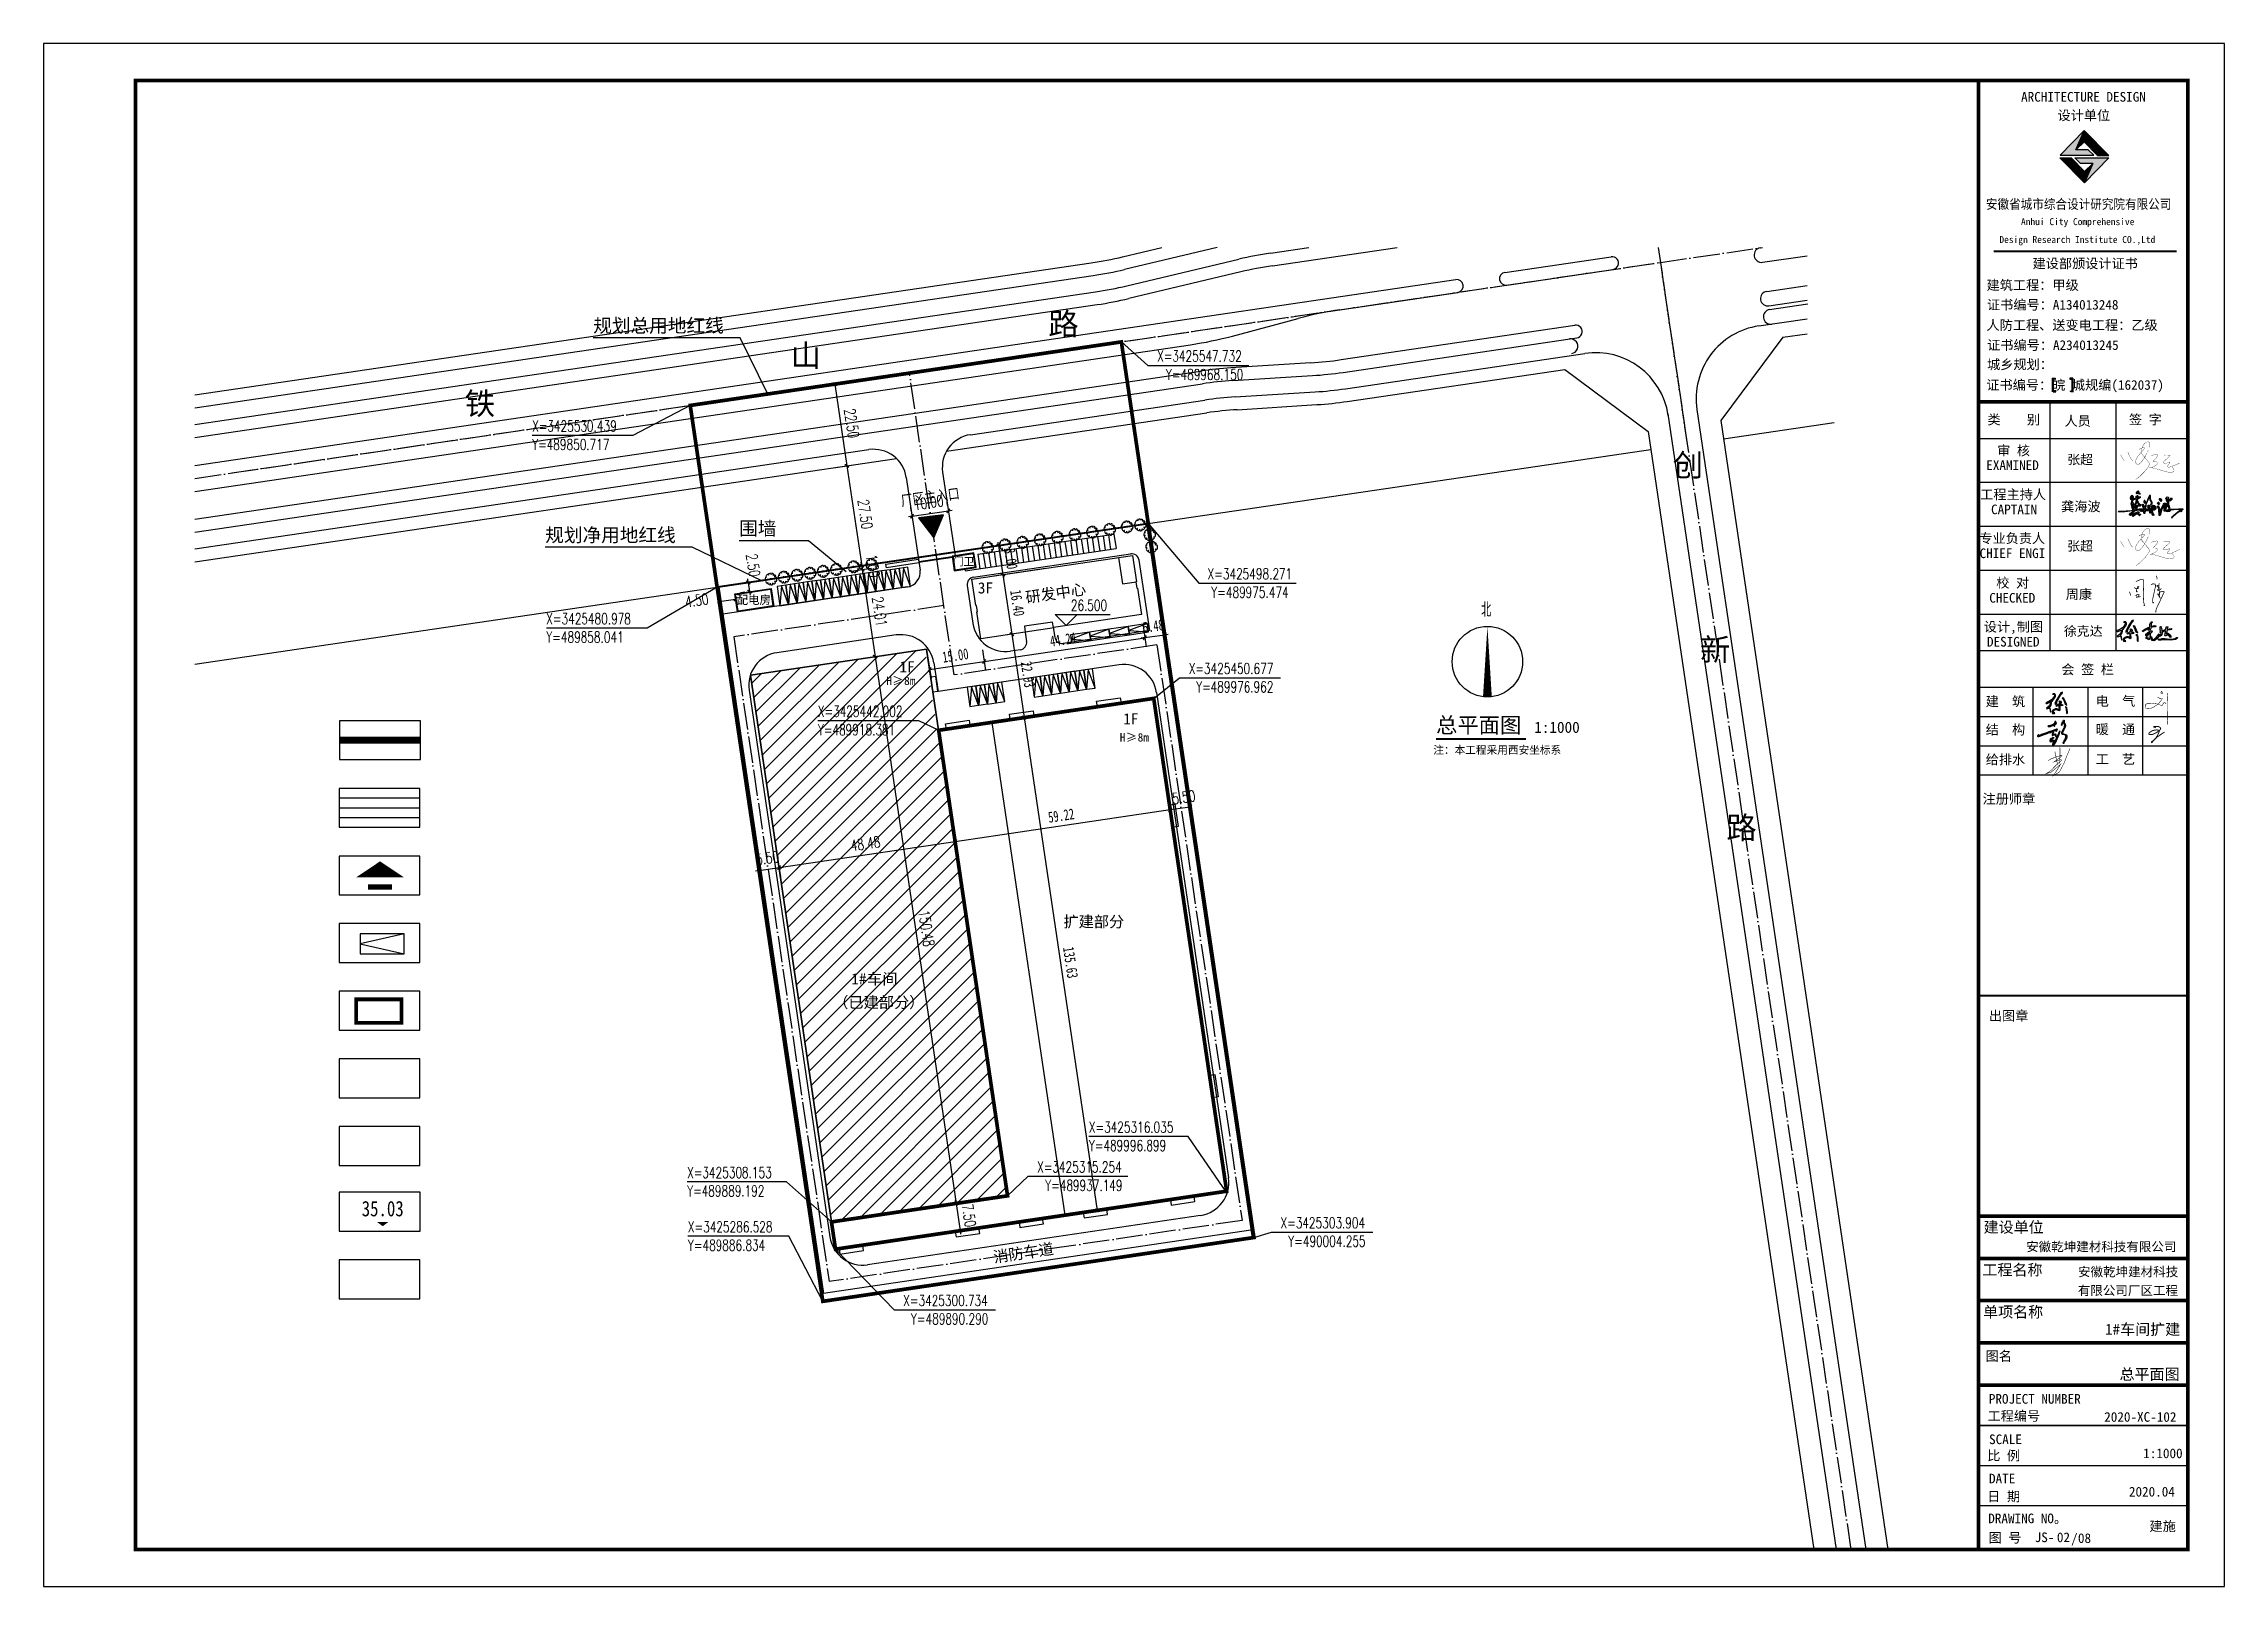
# Model space of a CAD drawing. Header units: millimetres. Extents: x 475841 to 500774, y 3420694 to 3426131.
# Drawn here: x 495581 to 496175, y 3425284 to 3425704 of the extents above; entities that cross this region are included whole.
import ezdxf
from ezdxf.enums import TextEntityAlignment as Align

# ---------------------------------------------------------------- set-up
doc = ezdxf.new("R2010")
doc.units = ezdxf.units.MM
doc.header["$LTSCALE"] = 10
for name, pattern in [('ACAD_ISO04W100', [30.5, 24, -3, 0.5, -3]), ('ACAD_ISO05W100', [33, 24, -3, 0, -3, 0, -3]), ('DASH', [0.35, 0.25, -0.1]), ('DOTE', [2.42, 2, -0.2, 0.02, -0.2])]:
    doc.linetypes.add(name, pattern=pattern)
doc.layers.get('0').update_dxf_attribs({"linetype": 'CONTINUOUS'})
doc.layers.get('Defpoints').update_dxf_attribs({"linetype": 'CONTINUOUS'})
for name, color, linetype in [('99999', 7, 'CONTINUOUS'), ('A_DE_DETAIL_3', 144, 'CONTINUOUS'), ('DIM_COOR', 3, 'CONTINUOUS'), ('DIM_ELEV', 3, 'CONTINUOUS'), ('DIM_LEAD', 3, 'CONTINUOUS'), ('DIM_SYMB', 3, 'CONTINUOUS'), ('DM-标高', 7, 'CONTINUOUS'), ('E02', 7, 'CONTINUOUS'), ('JZD', 1, 'CONTINUOUS'), ('PUB_DIM', 3, 'CONTINUOUS'), ('PUB_TAB', 7, 'CONTINUOUS'), ('PUB_TEXT', 7, 'CONTINUOUS'), ('PUB_TITLE', 4, 'CONTINUOUS'), ('Road', 7, 'CONTINUOUS'), ('ROAD-1', 75, 'CONTINUOUS'), ('TREE', 66, 'CONTINUOUS'), ('XROAD', 7, 'CONTINUOUS'), ('停车位', 152, 'CONTINUOUS'), ('原道路', 7, 'CONTINUOUS'), ('图例', 7, 'CONTINUOUS'), ('图框', 7, 'CONTINUOUS'), ('建筑', 2, 'CONTINUOUS'), ('建筑外', 2, 'CONTINUOUS'), ('用地红线', 1, 'CONTINUOUS'), ('签名', 7, 'CONTINUOUS'), ('道路', 150, 'CONTINUOUS'), ('道路中心线', 1, 'ACAD_ISO04W100')]:
    doc.layers.add(name, color=color, linetype=linetype)
doc.styles.add('_TCH_DIM', font='SIMPLEX', dxfattribs={"bigfont": 'GBCBIG'})
doc.styles.add('_TCH_DIM_T3', font='simhei.ttf', dxfattribs={"width": 0.705882})
doc.styles.add('DIM_FONT', font='SIMPLEX', dxfattribs={"width": 0.7, "bigfont": 'GBCBIG'})
doc.styles.add('DIMHT', font='simhei.ttf', dxfattribs={"width": 0.8})
doc.styles.add('DIMST', font='SimSun.ttf', dxfattribs={"width": 0.8})
doc.styles.add('STYLE-黑体', font='simhei.ttf')
doc.styles.add('宋体', font='NSimSun.ttf')
doc.styles.add('黑体', font='simhei.ttf', dxfattribs={"width": 0.8, "height": 25})
doc.linetypes.add('10421', pattern='A,2,[150,AAA.SHX,S=1,R=0,X=0,Y=1],1e-11', length=2)
doc.dimstyles.new('_TCH_ARCH_M_M&&1', dxfattribs={"dimtxt": 2.975, "dimasz": 1, "dimexe": 2.5, "dimexo": 3, "dimgap": 1.2625, "dimtad": 1, "dimzin": 0, "dimdsep": 46, "dimtxsty": '_TCH_DIM_T3', "dimblk": 'ARCHTICK', "dimcen": 0.09, "dimclrt": 7, "dimazin": 2, "dimtfac": 1, "dimtix": 1, "dimtmove": 2, "dimatfit": 3, "dimfxl": 1, "dimtolj": 1, "dimtzin": 0, "dimarcsym": 0})
doc.dimstyles.new('DIMN1', dxfattribs={"dimscale": 0.01, "dimtxt": 300, "dimasz": 100, "dimexe": 250, "dimexo": 300, "dimgap": 150, "dimtad": 1, "dimzin": 0, "dimdsep": 46, "dimtxsty": 'DIM_FONT', "dimblk": 'ARCHTICK', "dimcen": 0.09, "dimclrt": 7, "dimazin": 2, "dimtfac": 1, "dimtdec": 0, "dimtix": 1, "dimtmove": 2, "dimatfit": 3, "dimldrblk": 'ARCHTICK', "dimfxl": 1, "dimtolj": 1, "dimtzin": 0, "dimarcsym": 0})

msp = doc.modelspace()

# ---------------------------------------------------------------- texts
at = {"layer": '99999', "style": '黑体'}
msp.add_text('注：本工程采用西安坐标系', height=2.1289, rotation=359.995203, dxfattribs=at).set_placement((495959.572, 3425510.144, 1.333))
at = {"layer": 'DIM_COOR', "color": 7, "style": '_TCH_DIM', "width": 0.705882}
for s, p in [('X=3425547.732', (495884.37, 3425616.963)), ('Y=489968.150', (495886.77, 3425611.955)), ('X=3425530.439', (495714.131, 3425597.894)), ('Y=489850.717', (495714.131, 3425592.885)), ('X=3425498.271', (495898.118, 3425557.674)), ('Y=489975.474', (495899.118, 3425552.665)), ('X=3425480.978', (495717.994, 3425545.456)), ('Y=489858.041', (495717.994, 3425540.447)), ('X=3425450.677', (495892.985, 3425531.913, 1.333)), ('Y=489976.962', (495894.985, 3425526.905, 1.333)), ('X=3425442.002', (495791.963, 3425520.227, 1.333)), ('Y=489918.381', (495791.963, 3425515.219, 1.333)), ('X=3425316.035', (495865.772, 3425407.04, 1.333)), ('Y=489996.899', (495865.772, 3425402.032, 1.333)), ('X=3425308.153', (495756.349, 3425394.683, 1.333)), ('X=3425315.254', (495851.684, 3425396.192, 1.333)), ('Y=489889.192', (495756.349, 3425389.675, 1.333)), ('Y=489937.149', (495853.884, 3425391.183, 1.333)), ('X=3425286.528', (495756.561, 3425379.899)), ('X=3425303.904', (495917.981, 3425380.996)), ('Y=490004.255', (495920.081, 3425375.987)), ('Y=489886.834', (495756.561, 3425374.891)), ('X=3425300.734', (495815.218, 3425359.841, 1.333)), ('Y=489890.290', (495817.318, 3425354.833, 1.333))]:
    msp.add_text(s, height=2.975, dxfattribs=at).set_placement(p)
at = {"layer": 'DIM_ELEV', "color": 7, "style": '_TCH_DIM', "width": 0.705882}
msp.add_text('26.500', height=2.975, dxfattribs=at).set_placement((495860.852, 3425549.117))
at = {"layer": 'PUB_TAB', "lineweight": -3, "style": 'STYLE-黑体', "width": 1.000119}
msp.add_text('总平面图', height=3, dxfattribs=at).set_placement((496146.502, 3425339.765))
at = {"layer": 'PUB_TEXT', "linetype": 'ACAD_ISO04W100', "style": '宋体'}
for s, p in [('规划总用地红线', (495730.786, 3425624.901, 1.333)), ('规划净用地红线', (495717.697, 3425567.879, 1.333)), ('围墙', (495770.543, 3425569.656, 1.333))]:
    msp.add_text(s, height=3.7215, dxfattribs=at).set_placement(p)
at = {"layer": 'PUB_TEXT', "style": '宋体'}
for s, height, p in [('路', 6.076, (495854.72, 3425624.15, 115.945)), ('山', 6.076, (495784.524, 3425615.559, 89.919)), ('铁', 6.076, (495695.784, 3425602.491, 89.919)), ('创', 6.076, (496024.787, 3425585.733, 89.919)), ('门卫', 2.1266, (495828.748, 3425561.445, 1.333)), ('门卫', 2.1266, (495828.748, 3425561.445, 1.333)), ('3F', 3.038, (495835.527, 3425553.823, 1.333)), ('配电房', 2.2785, (495769.847, 3425550.927, 1.333)), ('新', 6.076, (496032.225, 3425535.499, 89.919)), ('1F', 3.038, (495814.185, 3425532.338, 1.333)), ('H', 2.278, (495810.576, 3425528.899, 1.333)), ('≥', 2.278, (495812.197, 3425528.899, 1.333)), ('8m', 2.2785, (495815.437, 3425528.899, 1.333)), ('1F', 3.038, (495875.138, 3425518.164, 1.333)), ('H', 2.278, (495874.188, 3425513.512, 1.333)), ('≥', 2.278, (495875.808, 3425513.512, 1.333)), ('8m', 2.2785, (495879.049, 3425513.512, 1.333)), ('总平面图', 4.2532, (495960.347, 3425515.867, 1.333)), ('1:1000', 3.038, (495987.075, 3425515.867, 1.333)), ('路', 6.076, (496039.403, 3425487.022, 89.919)), ('扩建部分', 3.038, (495858.835, 3425462.952, 89.919)), ('1#', 3.038, (495801.045, 3425447.37, 89.919)), ('车间', 3.038, (495805.366, 3425447.37, 89.919)), ('（已建部分）', 3.038, (495796.117, 3425441, 89.919))]:
    msp.add_text(s, height=height, dxfattribs=at).set_placement(p)
at = {"layer": 'PUB_TEXT', "style": 'DIMST', "width": 0.8}
msp.add_text('厂区主入口', height=2.9456, rotation=7.653678, dxfattribs=at).set_placement((495814.787, 3425577.548, 1.333))
at = {"layer": 'PUB_TEXT', "style": '宋体'}
for s, p in [('研发中心', (495848.756, 3425551.207, 1.333)), ('消防车道', (495839.981, 3425371.615, 1.333))]:
    msp.add_text(s, height=3.038, rotation=8.422832, dxfattribs=at).set_placement(p)
at = {"layer": 'PUB_TEXT', "linetype": 'Continuous', "style": '_TCH_DIM'}
msp.add_text('北', height=3.858, dxfattribs=at).set_placement((495972.619, 3425547.466, 1.333))
at = {"layer": 'PUB_TEXT', "style": '黑体', "width": 1}
for s, height, p in [('安徽乾坤建材科技有限公司', 2.5, (496121.077, 3425374.747)), ('安徽乾坤建材科技', 2.5, (496135.21, 3425367.912)), ('有限公司厂区工程', 2.5, (496135.141, 3425362.817)), ('1#车间扩建', 3, (496142.579, 3425351.998)), ('2020-XC-102', 2.62944, (496142.33, 3425328.324)), ('1:1000', 2.6294, (496152.954, 3425318.411)), ('2020.04', 2.6294, (496149.057, 3425307.967)), ('建施', 2.6294, (496154.676, 3425298.56)), ('JS-', 2.6294, (496123.388, 3425295.553)), ('02', 2.6294, (496129.447, 3425295.553)), ('/', 2.629, (496133.295, 3425295.22)), ('08', 2.6294, (496135.173, 3425295.32))]:
    msp.add_text(s, height=height, dxfattribs=at).set_placement(p)
at = {"layer": '图框', "color": 4}
for s, height, style, width, p in [('ARCHITECTURE DESIGN', 2.62944, '黑体', 1, (496119.687, 3425687.713)), ('设计单位', 2.6294, '黑体', 1, (496129.6, 3425682.677)), ('安徽省城市综合设计研究院有限公司', 2.62944, '黑体', 0.88, (496110.119, 3425658.515)), ('Anhui City Comprehensive ', 1.8924, '黑体', 1, (496119.661, 3425654.095)), (' Design Research Institute CO.,Ltd', 1.8924, '黑体', 1, (496112.487, 3425649.225)), ('建设部颁设计证书', 2.6294, '黑体', 1, (496122.812, 3425642.364)), (' 建筑工程：甲级', 2.6294, '黑体', 1, (496108.499, 3425636.471)), ('证书编号：A134013248', 2.62944, '黑体', 1, (496110.401, 3425631.113)), ('人防工程、送变电工程：乙级', 2.62944, '黑体', 1, (496110.263, 3425625.576)), ('证书编号：A234013245', 2.62944, '黑体', 1, (496110.449, 3425620.134)), ('城乡规划：', 2.6294, '黑体', 1, (496110.43, 3425614.881)), ('证书编号：皖 城规编(162037)', 2.62944, '黑体', 1, (496110.22, 3425609.28)), ('张超', 2.5769, 'STYLE-黑体', 1, (496132.249, 3425589.013)), ('龚海波', 2.6294, 'STYLE-黑体', 1, (496130.575, 3425576.182)), ('张超', 2.5769, 'STYLE-黑体', 1, (496132.249, 3425565.458)), ('周康', 2.6294, 'STYLE-黑体', 1, (496131.856, 3425552.285)), ('徐克达', 2.5769, 'STYLE-黑体', 1, (496131.341, 3425542.298)), ('注册师章', 2.6294, '黑体', 1, (496109.188, 3425496.598)), ('出图章', 2.6294, '黑体', 1, (496110.921, 3425437.53)), ('建设单位', 3, '黑体', 1, (496109.473, 3425379.801)), ('工程名称', 3, '黑体', 1, (496109.141, 3425368.181)), ('单项名称', 3, '黑体', 1, (496109.341, 3425356.722)), ('图名', 2.6294, '黑体', 1, (496110.033, 3425344.902)), ('工程编号', 2.6294, '黑体', 1, (496110.548, 3425328.589)), ('SCALE', 2.6294, '黑体', 1, (496110.967, 3425322.233)), ('比 例', 2.6294, '黑体', 1, (496110.46, 3425317.804)), ('DATE', 2.6294, '黑体', 1, (496110.953, 3425311.547)), ('日 期', 2.6294, '黑体', 1, (496110.46, 3425306.676)), ('DRAWING NO。', 2.62944, '黑体', 1, (496110.746, 3425300.7)), ('图 号', 2.6294, '黑体', 1, (496110.833, 3425295.449))]:
    msp.add_text(s, height=height, dxfattribs=dict(at, style=style, width=width)).set_placement(p)
at = {"layer": '图框', "color": 0, "width": 1}
for s, height, style, p in [('类    别 ', 2.6294, 'STYLE-黑体', (496110.538, 3425599.844)), ('人员', 2.6294, 'STYLE-黑体', (496131.51, 3425599.47)), ('签 字', 2.6294, 'STYLE-黑体', (496149.076, 3425599.844)), ('审 核', 2.6294, 'STYLE-黑体', (496113.165, 3425591.397)), ('EXAMINED ', 2.6294, 'STYLE-黑体', (496110.208, 3425587.448)), ('工程主持人', 2.6294, 'STYLE-黑体', (496108.539, 3425579.484)), ('CAPTAIN', 2.6294, 'STYLE-黑体', (496111.514, 3425575.401)), ('专业负责人', 2.6294, 'STYLE-黑体', (496108.315, 3425567.532)), ('CHIEF ENGI', 2.6294, 'STYLE-黑体', (496108.392, 3425563.449)), ('校 对', 2.6294, 'STYLE-黑体', (496112.942, 3425555.406)), ('CHECKED  ', 2.6294, 'STYLE-黑体', (496111.023, 3425551.322)), ('设计,制图', 2.6294, 'STYLE-黑体', (496109.539, 3425543.454)), ('DESIGNED ', 2.6294, 'STYLE-黑体', (496110.399, 3425539.37)), ('会 签 栏', 2.6294, 'STYLE-黑体', (496130.651, 3425531.817)), ('建  筑', 2.6294, 'STYLE-黑体', (496110.042, 3425523.128)), ('电  气', 2.6294, 'STYLE-黑体', (496140.014, 3425523.214)), ('结  构', 2.6294, 'STYLE-黑体', (496110.042, 3425515.433)), ('暖  通', 2.6294, 'STYLE-黑体', (496140.014, 3425515.52)), ('给排水', 2.6294, 'STYLE-黑体', (496110.042, 3425507.305)), ('工  艺', 2.6294, 'STYLE-黑体', (496140.014, 3425507.392)), ('PROJECT NUMBER', 2.62944, '黑体', (496110.903, 3425333.237))]:
    msp.add_text(s, height=height, dxfattribs=dict(at, style=style)).set_placement(p)

# ---------------------------------------------------------------- blocks, each defined once
blk = doc.blocks.new('sdfedf')
at = {"layer": '停车位', "linetype": 'Continuous', "flags": 128}
for points in [[(40390647.63, 3427557.29), (40390647.63, 3427562.59), (40390650.03, 3427562.59), (40390650.03, 3427557.29), (40390647.63, 3427557.29)], [(40390647.63, 3427557.29), (40390648.83, 3427562.59), (40390650.03, 3427557.29)]]:
    blk.add_lwpolyline(points, dxfattribs=at)
blk = doc.blocks.new('dfghfg')
at = {"layer": 'TREE', "color": 68, "linetype": 'ByBlock'}
for p, q in [((509406.27, 3423593.02), (509406.62, 3423593.06)), ((509406.62, 3423593.06), (509406.36, 3423593.2)), ((509406.36, 3423593.2), (509406.36, 3423593.2))]:
    blk.add_line(p, q, dxfattribs=at)
blk.add_circle((509407.71, 3423592.55), 0.115, dxfattribs=at)
for centre, radius, start, end in [((509407.79, 3423592.49), 1.61, 160.84262, 187.27501), ((509405.98, 3423589.66), 2.64, 77.37282, 85.46489), ((509407.8, 3423590.98), 1.76, 134.77817, 147.33146), ((509407.79, 3423592.49), 1.57, 200.81029, 231.43917), ((509407.79, 3423592.49), 1.58, 126.07509, 153.62454), ((509407.06, 3423591.29), 0.262, 97.74104, 188.81076), ((509406.75, 3423593.1), 0.673, 48.52033, 80.51514), ((509403.76, 3423590.92), 3.32, 2.94647, 10.92382), ((509407.79, 3423592.49), 1.57, 243.14983, 261.83562), ((509407.79, 3423592.49), 1.6, 89.33215, 114.38563), ((509406.84, 3423593.68), 0.39, 343.6555, 39.76), ((509408.19, 3423591.15), 0.661, 160.60084, 199.39916), ((509408.11, 3423591.41), 0.534, 186.19115, 248.49517), ((509407.29, 3423593.83), 0.579, 352.07748, 26.61285), ((509407.56, 3423594.25), 0.606, 304.18683, 338.5411), ((509407.79, 3423592.49), 1.58, 274.72363, 290.3277), ((509407.79, 3423592.49), 1.59, 62.87666, 77.70213), ((509408.7, 3423591.35), 0.49, 170.63137, 220.62781), ((509408.79, 3423592.13), 0.9, 230.45823, 263.10928), ((509408.05, 3423593.91), 0.461, 315.8454, 359.76505), ((509407.08, 3423598.27), 4.9, 285.43975, 290.70994), ((509409.05, 3423592.61), 0.701, 83.53226, 121.65439), ((509410.69, 3423598.75), 5.9, 250.08649, 256.34511), ((509407.79, 3423592.49), 1.54, 305.39404, 326.24638), ((509408.89, 3423593.88), 1.97, 266.7455, 282.01462), ((509407.81, 3423590.59), 1.64, 39.6536, 53.99299), ((509407.79, 3423592.49), 1.57, 31.40983, 49.47525), ((509407.79, 3423592.49), 1.6, 340.33073, 19.42997)]:
    blk.add_arc(centre, radius, start, end, dxfattribs=at)
blk = doc.blocks.new('_ArchTick')
at = {"color": 0, "linetype": 'ByBlock', "const_width": 0.4}
blk.add_lwpolyline([(-0.5, -0.5), (0.5, 0.5)], dxfattribs=at)
blk = doc.blocks.new('*D70')
at = {"layer": 'Defpoints', "color": 0}
for p in [(495775.44, 3425481.75), (495780.88, 3425482.56), (495781.38, 3425479.19)]:
    blk.add_point(p, dxfattribs=at)
at = {"layer": 'PUB_DIM', "color": 0, "lineweight": -2}
for p, q in [((495781.32, 3425479.59), (495781.74, 3425476.72)), ((495781.38, 3425479.19), (495782.37, 3425479.34)), ((495775.94, 3425478.39), (495774.95, 3425478.24)), ((495775.88, 3425478.79), (495776.3, 3425475.92)), ((495775.94, 3425478.39), (495781.38, 3425479.19))]:
    blk.add_line(p, q, dxfattribs=at)
for p, rotation in [((495781.38, 3425479.19), 188.4228317174433), ((495775.94, 3425478.39), 8.422831717443335)]:
    blk.add_blockref('_ArchTick', p, dxfattribs=dict(at, rotation=rotation))
at = {"layer": 'PUB_DIM', "color": 7, "insert": (495778.22, 3425481.76), "char_height": 3, "attachment_point": 5, "rotation": 8.42283, "style": 'DIM_FONT'}
blk.add_mtext('\\A1;5.50', dxfattribs=at)
blk = doc.blocks.new('*D72')
at = {"layer": 'Defpoints', "color": 0}
for p in [(495887.42, 3425498.34), (495892.86, 3425499.14), (495893.36, 3425495.77)]:
    blk.add_point(p, dxfattribs=at)
at = {"layer": 'PUB_DIM', "color": 0, "lineweight": -2}
for p, q in [((495887.86, 3425495.37), (495888.28, 3425492.5)), ((495887.92, 3425494.97), (495893.36, 3425495.77)), ((495893.3, 3425496.17), (495893.72, 3425493.3))]:
    blk.add_line(p, q, dxfattribs=at)
for p, rotation in [((495887.92, 3425494.97), 188.4228317183315), ((495893.36, 3425495.77), 8.422831718331528)]:
    blk.add_blockref('_ArchTick', p, dxfattribs=dict(at, rotation=rotation))
at = {"layer": 'PUB_DIM', "color": 7, "insert": (495891.62, 3425498.34), "char_height": 3, "attachment_point": 5, "rotation": 8.42283, "style": 'DIM_FONT'}
blk.add_mtext('\\A1;5.50', dxfattribs=at)
blk = doc.blocks.new('*D73')
at = {"layer": 'Defpoints', "color": 0}
for p in [(495823.65, 3425386.87), (495824.74, 3425379.45), (495830.69, 3425380.33)]:
    blk.add_point(p, dxfattribs=at)
at = {"layer": 'PUB_DIM', "color": 0, "lineweight": -2}
for p, q in [((495826.61, 3425387.31), (495832.07, 3425388.12)), ((495829.6, 3425387.75), (495829.45, 3425388.74)), ((495829.6, 3425387.75), (495830.69, 3425380.33)), ((495827.71, 3425379.89), (495833.17, 3425380.7)), ((495830.69, 3425380.33), (495830.84, 3425379.35))]:
    blk.add_line(p, q, dxfattribs=at)
for p, rotation in [((495829.6, 3425387.75), 278.422831716214), ((495830.69, 3425380.33), 98.422831716214)]:
    blk.add_blockref('_ArchTick', p, dxfattribs=dict(at, rotation=rotation))
at = {"layer": 'PUB_DIM', "color": 7, "insert": (495833.11, 3425384.48), "char_height": 3, "attachment_point": 5, "rotation": 278.42283, "style": 'DIM_FONT'}
blk.add_mtext('\\A1;7.50', dxfattribs=at)
blk = doc.blocks.new('*D76')
at = {"layer": 'Defpoints', "color": 0}
for p in [(495797.94, 3425560.48), (495798.09, 3425559.49), (495804.04, 3425560.37)]:
    blk.add_point(p, dxfattribs=at)
at = {"layer": 'PUB_DIM', "color": 0, "lineweight": -2}
for p, q in [((495800.91, 3425560.92), (495806.36, 3425561.72)), ((495801.05, 3425559.92), (495806.51, 3425560.73)), ((495803.89, 3425561.36), (495803.74, 3425562.35)), ((495803.89, 3425561.36), (495804.04, 3425560.37)), ((495804.04, 3425560.37), (495804.18, 3425559.38))]:
    blk.add_line(p, q, dxfattribs=at)
for p, rotation in [((495803.89, 3425561.36), 278.4228317147587), ((495804.04, 3425560.37), 98.42283171475864)]:
    blk.add_blockref('_ArchTick', p, dxfattribs=dict(at, rotation=rotation))
at = {"layer": 'PUB_DIM', "color": 7, "insert": (495806.93, 3425561.3), "char_height": 3, "attachment_point": 5, "rotation": 278.42283, "style": 'DIM_FONT'}
blk.add_mtext('\\A1;1.00', dxfattribs=at)
blk = doc.blocks.new('*D79')
at = {"layer": 'Defpoints', "color": 0}
for p in [(495774.67, 3425557.05), (495773.37, 3425554.33), (495775.04, 3425554.58)]:
    blk.add_point(p, dxfattribs=at)
at = {"layer": 'PUB_DIM', "color": 0, "lineweight": -2}
for p, q in [((495771.7, 3425556.61), (495770.54, 3425556.44)), ((495773.01, 3425556.81), (495772.86, 3425557.79)), ((495773.01, 3425556.81), (495773.37, 3425554.33)), ((495772.07, 3425554.14), (495770.9, 3425553.97)), ((495773.37, 3425554.33), (495773.52, 3425553.34))]:
    blk.add_line(p, q, dxfattribs=at)
for p, rotation in [((495773.01, 3425556.81), 278.3772357165616), ((495773.37, 3425554.33), 98.37723571656163)]:
    blk.add_blockref('_ArchTick', p, dxfattribs=dict(at, rotation=rotation))
at = {"layer": 'PUB_DIM', "color": 7, "insert": (495774.34, 3425561.5), "char_height": 3, "attachment_point": 5, "rotation": 278.37724, "style": 'DIM_FONT'}
blk.add_mtext('\\A1;2.50', dxfattribs=at)
blk = doc.blocks.new('*D80')
at = {"layer": 'Defpoints', "color": 0}
for p in [(495765, 3425552.27), (495769.45, 3425552.93), (495769.54, 3425552.31)]:
    blk.add_point(p, dxfattribs=at)
at = {"layer": 'PUB_DIM', "color": 0, "lineweight": -2}
for p, q in [((495765.09, 3425551.65), (495769.54, 3425552.31)), ((495765.44, 3425549.31), (495765.46, 3425549.18)), ((495769.89, 3425549.97), (495769.91, 3425549.84))]:
    blk.add_line(p, q, dxfattribs=at)
for p, rotation in [((495765.09, 3425551.65), 188.4228317156639), ((495769.54, 3425552.31), 8.422831715663905)]:
    blk.add_blockref('_ArchTick', p, dxfattribs=dict(at, rotation=rotation))
at = {"layer": 'PUB_DIM', "color": 7, "insert": (495758.99, 3425551.95), "char_height": 3, "attachment_point": 5, "rotation": 8.42283, "style": 'DIM_FONT'}
blk.add_mtext('\\A1;4.50', dxfattribs=at)
blk = doc.blocks.new('*D81')
at = {"layer": 'Defpoints', "color": 0}
for p in [(495827.5, 3425576.32), (495827.72, 3425574.81), (495817.83, 3425573.35)]:
    blk.add_point(p, dxfattribs=at)
at = {"layer": 'PUB_DIM', "color": 0, "lineweight": -2}
for p, q in [((495817.61, 3425574.85), (495816.62, 3425574.7)), ((495817.39, 3425576.32), (495817.24, 3425577.32)), ((495817.61, 3425574.85), (495827.5, 3425576.32)), ((495827.28, 3425577.78), (495827.13, 3425578.79)), ((495827.5, 3425576.32), (495828.49, 3425576.46))]:
    blk.add_line(p, q, dxfattribs=at)
for p, rotation in [((495817.61, 3425574.85), 8.422831714226469), ((495827.5, 3425576.32), 188.4228317142264)]:
    blk.add_blockref('_ArchTick', p, dxfattribs=dict(at, rotation=rotation))
at = {"layer": 'PUB_DIM', "color": 7, "insert": (495822.11, 3425578.55), "char_height": 3, "attachment_point": 5, "rotation": 8.42283, "style": 'DIM_FONT'}
blk.add_mtext('\\A1;10.00', dxfattribs=at)
blk = doc.blocks.new('12')
at = {"layer": '道路'}
for p, q in [((489927.87, 3425483.67, 1.33), (489970.68, 3425490.01, 1.33)), ((489972.95, 3425488.33, 1.33), (489975.8, 3425469.14, 1.33)), ((489926.19, 3425481.4, 1.33), (489927.71, 3425471.12, 1.33)), ((489941.97, 3425468.68, 1.33), (489942.33, 3425466.2, 1.33)), ((489949.62, 3425469.97, 1.33), (489950.01, 3425467.34, 1.33)), ((489975.8, 3425469.14, 1.33), (489952.28, 3425465.66, 1.33)), ((489940.65, 3425463.93, 1.33), (489937.93, 3425463.53, 1.33)), ((489967.52, 3425459.83, 1.33), (489918.21, 3425452.52, 1.33))]:
    blk.add_line(p, q, dxfattribs=at)
for centre, radius, start, end in [((489970.98, 3425488.04, 1.33), 2, 8.42283, 98.42283), ((489936.61, 3425472.43, 1.33), 9, 188.42283, 278.42283), ((489951.99, 3425467.63, 1.33), 2, 188.42283, 278.42283), ((489940.36, 3425465.91, 1.33), 2, 278.42283, 8.42283), ((489968.84, 3425450.92, 1.33), 9, 8.42283, 98.42283)]:
    blk.add_arc(centre, radius, start, end, dxfattribs=at)
at = {"layer": '停车位', "linetype": 'Continuous', "extrusion": (-0.041578, 0.280792, 0.958868), "xscale": -1, "rotation": 269.9979916014138}
for p in [(-4415400.02, -43570855.63, 941472.78), (-4415405.32, -43570855.63, 941472.78), (-4415410.62, -43570855.63, 941472.78), (-4415415.92, -43570855.63, 941472.78)]:
    blk.add_blockref('sdfedf', p, dxfattribs=at)
at = {"layer": '停车位', "linetype": 'Continuous', "xscale": -1, "rotation": 8.422831722242057}
for p in [(40947001.7, 5951173.81, 1.33), (40947004.07, 5951174.16, 1.33), (40947006.44, 5951174.51, 1.33), (40947008.82, 5951174.86, 1.33), (40947011.19, 5951175.22, 1.33), (40947013.57, 5951175.57, 1.33), (40947015.94, 5951175.92, 1.33), (40946984.18, 5951171.22), (40946986.56, 5951171.57), (40946988.93, 5951171.92), (40946991.31, 5951172.27)]:
    blk.add_blockref('sdfedf', p, dxfattribs=at)
blk = doc.blocks.new('16')
at = {"layer": '道路'}
blk.add_arc((489928.16, 3425481.7, 1.33), 2, 98.42283, 188.42283, dxfattribs=at)
blk.add_blockref('12', (0, 0))
blk = doc.blocks.new('*D82')
at = {"layer": 'Defpoints', "color": 0}
for p in [(495887.92, 3425494.97), (495887.92, 3425494.97), (495829.34, 3425486.29)]:
    blk.add_point(p, dxfattribs=at)
at = {"layer": 'PUB_DIM', "color": 0, "lineweight": -2}
for p, q in [((495887.48, 3425497.94), (495887.55, 3425497.44)), ((495829.34, 3425486.29), (495887.92, 3425494.97)), ((495828.9, 3425489.26), (495828.97, 3425488.77))]:
    blk.add_line(p, q, dxfattribs=at)
for p, rotation in [((495887.92, 3425494.97), 8.42283171606051), ((495829.34, 3425486.29), 188.4228317160605)]:
    blk.add_blockref('_ArchTick', p, dxfattribs=dict(at, rotation=rotation))
at = {"layer": 'PUB_DIM', "color": 7, "insert": (495858.22, 3425493.35), "char_height": 2.975, "attachment_point": 5, "rotation": 8.42283, "style": '_TCH_DIM_T3'}
blk.add_mtext('\\A1;59.22', dxfattribs=at)
blk = doc.blocks.new('*D85')
at = {"layer": 'Defpoints', "color": 0}
for p in [(495880.09, 3425547.94), (495885.51, 3425548.74), (495886.43, 3425542.59)]:
    blk.add_point(p, dxfattribs=at)
at = {"layer": 'PUB_DIM', "color": 0, "lineweight": -2}
for p, q in [((495880.53, 3425544.97), (495881.37, 3425539.31)), ((495885.95, 3425545.78), (495886.79, 3425540.12)), ((495881, 3425541.79), (495880.02, 3425541.64)), ((495881, 3425541.79), (495886.43, 3425542.59)), ((495886.43, 3425542.59), (495887.41, 3425542.73))]:
    blk.add_line(p, q, dxfattribs=at)
for p, rotation in [((495881, 3425541.79), 8.422831717255166), ((495886.43, 3425542.59), 188.4228317172552)]:
    blk.add_blockref('_ArchTick', p, dxfattribs=dict(at, rotation=rotation))
at = {"layer": 'PUB_DIM', "color": 7, "insert": (495883.31, 3425544.91), "char_height": 2.975, "attachment_point": 5, "rotation": 8.42283, "style": '_TCH_DIM_T3'}
blk.add_mtext('\\A1;5.48', dxfattribs=at)
blk = doc.blocks.new('*D86')
at = {"layer": 'Defpoints', "color": 0}
for p in [(495855.71, 3425568.99), (495842.38, 3425558.93), (495856.88, 3425561.08)]:
    blk.add_point(p, dxfattribs=at)
at = {"layer": 'PUB_DIM', "color": 0, "lineweight": -2}
for p, q in [((495852.75, 3425568.55), (495838.73, 3425566.48)), ((495841.2, 3425566.84), (495841.06, 3425567.83)), ((495841.2, 3425566.84), (495842.38, 3425558.93)), ((495853.92, 3425560.64), (495839.9, 3425558.57)), ((495842.38, 3425558.93), (495842.52, 3425557.95))]:
    blk.add_line(p, q, dxfattribs=at)
for p, rotation in [((495841.2, 3425566.84), 278.4228317224011), ((495842.38, 3425558.93), 98.42283172240109)]:
    blk.add_blockref('_ArchTick', p, dxfattribs=dict(at, rotation=rotation))
at = {"layer": 'PUB_DIM', "color": 7, "insert": (495844.53, 3425563.29), "char_height": 2.975, "attachment_point": 5, "rotation": 278.42283, "style": '_TCH_DIM_T3'}
blk.add_mtext('\\A1;8.00', dxfattribs=at)
blk = doc.blocks.new('A$C5DFF5935')
at = {"color": 2}
blk.add_lwpolyline([(243, 286, 0, 486, 0), (243, 123, 486, 486, 0)], format="xyseb", dxfattribs=at)
at = {"color": 2, "const_width": 243}
blk.add_lwpolyline([(243, 55), (243, 0)], dxfattribs=at)
blk = doc.blocks.new('A$C2B1721F4')
at = {"rotation": 90}
blk.add_blockref('A$C5DFF5935', (286, 0), dxfattribs=at)
blk = doc.blocks.new('A$C6D125E8D')
at = {"color": 3, "rotation": 270}
blk.add_blockref('A$C2B1721F4', (0, 286), dxfattribs=at)
blk = doc.blocks.new('室外标高')
at = {"color": 0, "linetype": 'Continuous'}
blk.add_solid([(-0.38, 0.28), (0.38, 0.28), (0, 0)], dxfattribs=at)
at = {"color": 0, "linetype": 'Continuous', "style": 'DIMHT', "width": 0.8}
blk.add_attdef('标高', text='', height=1, dxfattribs=at).set_placement((0, 0.64), align=Align.CENTER)
blk = doc.blocks.new('新块.dwgASFDFDD')
at = {"layer": '签名'}
h = blk.add_hatch(color=256, dxfattribs=at)
h.paths.add_polyline_path([(95690, 22500, -0.2311782), (95691, 22503), (95725, 22524), (95758, 22541, -0.2745512), (95762, 22541), (95766, 22538, -0.2903573), (95768, 22534), (95765, 22514, -0.2827125), (95763, 22511), (95755, 22509, 0.1297397), (95739, 22498), (95738, 22496), (95737, 22486, 0.0707295), (95738, 22476), (95739, 22470, 0.1184184), (95747, 22454), (95773, 22422), (95795, 22397), (95803, 22387, -0.1916955), (95804, 22384), (95803, 22376, 0.4651275), (95808, 22372), (95845, 22376), (95894, 22387, 0.4483399), (95897, 22392), (95896, 22395), (95889, 22402), (95885, 22407, -0.157491), (95883, 22413), (95883, 22417, -0.24693), (95887, 22427), (95887, 22427, 0.4405787), (95888, 22444), (95875, 22457), (95860, 22468, -0.1702936), (95855, 22474), (95853, 22482, -0.1023721), (95852, 22487), (95854, 22500, -0.3737341), (95864, 22510), (95865, 22510, 0.254103), (95874, 22515), (95880, 22525), (95881, 22524), (95884, 22512), (95884, 22510, 0.3316469), (95895, 22501), (95896, 22501), (95904, 22501, 0.2633546), (95914, 22507), (95914, 22508), (95916, 22519, -0.1849749), (95920, 22526), (95925, 22529, -0.149598), (95931, 22532), (95951, 22533), (95993, 22532), (96008, 22528), (96023, 22523), (96035, 22515), (96050, 22498), (96074, 22473), (96082, 22464), (96084, 22450), (96088, 22438), (96092, 22392), (96089, 22373), (96073, 22372), (96070, 22363), (96067, 22352), (96053, 22340), (96044, 22323), (96030, 22307), (96021, 22303), (96014, 22313), (96008, 22316), (95994, 22314), (95992, 22305), (95972, 22300), (95921, 22296), (95911, 22293), (95920, 22268), (95924, 22240), (95935, 22209), (95981, 22111), (95992, 22087), (95994, 22066), (95959, 22051), (95941, 22063), (95917, 22118), (95896, 22167, 0.1192392), (95885, 22181), (95873, 22191), (95862, 22201), (95862, 22205, 0.2670552), (95846, 22239), (95835, 22246), (95823, 22268), (95812, 22280), (95810, 22281, 0.2259425), (95801, 22283), (95781, 22278, -0.0477253), (95779, 22277), (95690, 22270), (95625, 22269), (95616, 22267), (95617, 22270, -0.3028535), (95627, 22278), (95717, 22286), (95782, 22296, 0.0796221), (95785, 22297), (95796, 22302, 0.4478315), (95799, 22313), (95792, 22322, 0.1019565), (95790, 22324), (95781, 22330), (95757, 22328), (95652, 22319), (95627, 22319), (95598, 22315), (95585, 22310), (95576, 22298), (95576, 22199, -0.1505998), (95569, 22178), (95567, 22176), (95561, 22164, -0.0753896), (95555, 22155), (95544, 22144, -0.2584422), (95537, 22142), (95532, 22143, -0.1723636), (95528, 22146), (95524, 22150, -0.1164919), (95523, 22153), (95520, 22169), (95517, 22237, 0.2576538), (95513, 22243), (95509, 22246), (95508, 22255, 0.1379316), (95506, 22259), (95501, 22267, -0.1308824), (95499, 22270), (95497, 22290, 0.3758726), (95489, 22296), (95457, 22296, 0.1537848), (95453, 22295), (95430, 22279), (95421, 22273, 0.298099), (95418, 22266), (95419, 22263), (95464, 22259, -0.4493861), (95467, 22255), (95467, 22252), (95419, 22252, 0.2101277), (95413, 22250), (95409, 22245), (95407, 22244, -0.3409188), (95393, 22247), (95392, 22249, 0.2107582), (95386, 22252), (95377, 22253, -0.2019035), (95369, 22257), (95362, 22265, -0.2593176), (95360, 22275), (95361, 22278, -0.2644118), (95375, 22291), (95386, 22294), (95387, 22296, 0.4254704), (95385, 22301), (95381, 22302, 0.0802437), (95373, 22304), (95355, 22303), (95250, 22302), (95168, 22295), (95131, 22293, 0.1458836), (95127, 22291), (95074, 22251), (95031, 22222), (94977, 22182), (94907, 22134), (94885, 22117, 0.1517836), (94882, 22112), (94880, 22106), (94880, 22101, 0.1212985), (94881, 22096), (94884, 22092), (94890, 22090), (94897, 22090, 0.1086891), (94913, 22094), (94923, 22099), (95000, 22135), (95093, 22177), (95172, 22209), (95205, 22216), (95255, 22219), (95267, 22218, -0.148728), (95275, 22215), (95282, 22210, -0.1164498), (95287, 22204), (95292, 22194), (95275, 22191, 0.1879528), (95266, 22186), (95247, 22162, 0.102525), (95244, 22157), (95240, 22141), (95220, 22141, 0.144191), (95212, 22138), (95120, 22079), (95033, 22028, 0.0634912), (95030, 22026), (95014, 22010, -0.0805918), (95010, 22007), (95005, 22005, -0.1789049), (94995, 22003), (94991, 22010), (94987, 22022, -0.2794501), (94990, 22037), (94995, 22043), (95019, 22050, 0.0733812), (95023, 22052), (95139, 22129), (95180, 22157, 0.0675498), (95183, 22160), (95189, 22167), (95190, 22169, 0.3053414), (95178, 22175), (95173, 22175), (95095, 22140), (94958, 22081), (94918, 22066, -0.0526373), (94910, 22064), (94887, 22060, -0.0905955), (94874, 22061), (94858, 22064, -0.0850382), (94846, 22069), (94840, 22073, -0.1810636), (94835, 22079), (94832, 22088, -0.1472023), (94832, 22094), (94836, 22107, -0.1094267), (94838, 22111), (94858, 22135, -0.0480178), (94860, 22136), (94923, 22186), (94978, 22223), (94995, 22236, 0.2981558), (94997, 22244), (94994, 22256), (94988, 22263), (94967, 22265), (94735, 22236), (94606, 22222), (94323, 22199, -0.2916436), (94316, 22203), (94297, 22237), (94297, 22240, -0.3838424), (94304, 22247), (94346, 22252), (94675, 22266), (94901, 22291), (94982, 22297), (94985, 22306), (94983, 22338), (94968, 22381), (94955, 22397), (94937, 22422, -0.1016189), (94934, 22428), (94931, 22438, -0.1092559), (94931, 22446), (94933, 22459, -0.280752), (94947, 22474), (94950, 22475, -0.1267579), (94959, 22475), (94968, 22473, -0.1547396), (94978, 22467), (94994, 22450, -0.0815569), (94997, 22445), (95002, 22433, -0.0934427), (95003, 22427), (95004, 22403), (95012, 22358), (95023, 22313, 0.3909307), (95032, 22308), (95065, 22313), (95093, 22327, 0.171134), (95096, 22331), (95107, 22356), (95140, 22406), (95155, 22437, 0.1165134), (95156, 22441), (95156, 22463, 0.107138), (95155, 22467), (95152, 22473, 0.5234353), (95140, 22475), (95128, 22463, -0.1826504), (95123, 22461), (95108, 22460, -0.3400631), (95101, 22465), (95099, 22471, 0.2940659), (95092, 22476), (95087, 22477, 0.1335678), (95067, 22474), (95064, 22473), (95048, 22463, 0.2200741), (95044, 22458), (95041, 22441, -0.0806585), (95040, 22439), (95027, 22417), (95024, 22419, -0.201849), (95022, 22425), (95018, 22463, -0.240558), (95019, 22466), (95036, 22481, 0.2143302), (95037, 22484), (95037, 22489, 0.2803372), (95035, 22492), (94976, 22523), (94934, 22548, 0.1565337), (94928, 22550), (94910, 22549, -0.4607595), (94902, 22557), (94904, 22580, -0.064651), (94908, 22599), (94921, 22645), (94938, 22711), (94958, 22791), (94962, 22811), (94939, 22809, -0.0649363), (94920, 22810), (94901, 22813, -0.0807753), (94890, 22816), (94882, 22821, -0.1357516), (94867, 22834), (94867, 22835, -0.1540429), (94861, 22857), (94861, 22861, -0.1367031), (94863, 22864), (94871, 22877), (94873, 22877, -0.279334), (94881, 22875), (94897, 22857), (94919, 22847), (94941, 22842, 0.1411674), (94962, 22844), (94966, 22847), (94971, 22854, 0.1220289), (94972, 22858), (94971, 22912, 0.13949), (94965, 22932), (94957, 22944), (94951, 22950, 0.109197), (94938, 22959), (94927, 22964, -0.6742266), (94934, 22999), (94946, 22998, -0.0923952), (94963, 22993), (94975, 22986, -0.0675508), (94983, 22980), (95001, 22962), (95001, 22961, -0.1578469), (95009, 22939), (95009, 22851, 0.5077391), (95014, 22848), (95045, 22858), (95115, 22876), (95121, 22878, 0.2851407), (95145, 22910), (95146, 22914), (95134, 22937), (95134, 22942, -0.404917), (95144, 22954), (95153, 22955, -0.0599058), (95155, 22954), (95168, 22953, -0.2179248), (95175, 22948), (95182, 22937, -0.1277574), (95184, 22931), (95185, 22917), (95185, 22914, 0.4519197), (95199, 22905), (95221, 22910, 0.0612666), (95229, 22914), (95245, 22922, -0.1269677), (95263, 22927), (95321, 22927, 0.3297341), (95324, 22929), (95332, 22953), (95340, 22929, 0.2295311), (95343, 22926), (95346, 22925, -0.3822755), (95349, 22921), (95346, 22905, -0.2030472), (95344, 22903), (95334, 22896), (95314, 22885), (95286, 22876), (95248, 22869), (95229, 22869), (95213, 22869, 0.1124184), (95205, 22868), (95200, 22865, 0.3260436), (95197, 22862), (95201, 22829), (95198, 22815), (95193, 22807, 0.3280956), (95194, 22798), (95201, 22791), (95217, 22730, 0.053255), (95218, 22729), (95244, 22678), (95265, 22645), (95283, 22617, 0.0987422), (95285, 22615), (95311, 22597), (95350, 22561, 0.2188161), (95356, 22559), (95359, 22559, -0.2919179), (95367, 22556), (95369, 22553, -0.1588962), (95370, 22548), (95369, 22534), (95378, 22538), (95359, 22518), (95359, 22513, -0.2401881), (95348, 22500), (95341, 22499), (95307, 22499), (95258, 22495), (95229, 22494), (95218, 22491), (95215, 22470), (95201, 22443), (95182, 22420), (95176, 22410), (95167, 22389, -0.059303), (95162, 22381), (95146, 22361, 0.0960226), (95140, 22348), (95137, 22338), (95141, 22333), (95153, 22330), (95227, 22341), (95262, 22344, 0.3682885), (95272, 22354), (95272, 22356, -0.287337), (95280, 22366), (95283, 22367, -0.1298999), (95289, 22368), (95323, 22363), (95356, 22362), (95404, 22362, -0.061275), (95406, 22362), (95413, 22360, -0.2659516), (95421, 22352), (95424, 22343), (95428, 22330, 0.3857393), (95441, 22322), (95450, 22324, 0.1344292), (95456, 22327), (95471, 22340, 0.3619073), (95473, 22354), (95469, 22360), (95468, 22371, -0.367837), (95476, 22383), (95486, 22386, -0.1579468), (95493, 22386), (95495, 22385, -0.1918834), (95501, 22379), (95504, 22374), (95508, 22359), (95509, 22353, 0.1755353), (95512, 22346), (95517, 22341), (95534, 22340, 0.1004059), (95538, 22341), (95547, 22344, 0.2717415), (95554, 22353), (95559, 22381), (95572, 22435), (95586, 22480), (95600, 22512), (95603, 22509), (95604, 22502), (95599, 22464), (95589, 22425), (95582, 22390), (95578, 22365), (95578, 22348, 0.2807754), (95589, 22350), (95592, 22352), (95633, 22359), (95753, 22364, 0.384258), (95757, 22367), (95757, 22376, 0.192772), (95756, 22379), (95730, 22411), (95711, 22430, -0.0381853), (95707, 22434), (95696, 22450, -0.1507842), (95688, 22471), (95688, 22485)])
h.paths.add_polyline_path([(95149, 22847), (95151, 22835), (95149, 22788), (95136, 22709), (95117, 22637), (95091, 22564), (95068, 22528), (95037, 22545), (95004, 22560), (94948, 22584, -0.4117759), (94944, 22594), (94961, 22632), (94976, 22678), (94993, 22746), (95001, 22785), (95011, 22808), (95021, 22812), (95056, 22818), (95089, 22832), (95118, 22842), (95142, 22848)], flags=16)
h.paths.add_polyline_path([(95185, 22760), (95188, 22760), (95195, 22748), (95200, 22720), (95221, 22673), (95249, 22612, 0.0396624), (95251, 22609), (95270, 22581), (95288, 22549), (95297, 22534), (95294, 22530), (95264, 22529), (95228, 22525), (95159, 22531, 0.0815891), (95157, 22531), (95134, 22525, 0.1838344), (95130, 22522), (95127, 22518, -0.1278595), (95120, 22512), (95110, 22507), (95101, 22510), (95100, 22518), (95101, 22530), (95113, 22556), (95131, 22591), (95148, 22630), (95165, 22672), (95176, 22718), (95179, 22756), (95181, 22760)], flags=16)
h.paths.add_polyline_path([(95926, 22487), (95933, 22494), (95937, 22498, -0.1918227), (95945, 22501), (95964, 22500), (95976, 22498, -0.1067395), (95980, 22496), (96003, 22480), (96025, 22465, -0.0743898), (96027, 22462), (96043, 22443, -0.1291059), (96051, 22425), (96053, 22410, -0.1957929), (96046, 22383), (96042, 22377), (96037, 22369), (96020, 22355), (96011, 22350), (96006, 22351), (96001, 22360), (95994, 22368), (95992, 22380), (95992, 22394), (95991, 22405), (95985, 22414), (95979, 22418), (95971, 22419), (95962, 22427), (95954, 22437), (95948, 22455), (95943, 22464), (95934, 22474), (95927, 22480), (95925, 22482)], flags=16)
h.paths.add_polyline_path([(95902, 22421), (95903, 22423), (95904, 22423), (95918, 22424), (95924, 22421, -0.3191937), (95926, 22417), (95926, 22410), (95926, 22409, 0.1706089), (95933, 22405), (95937, 22405), (95943, 22403, -0.2708938), (95945, 22401), (95946, 22399), (95945, 22393), (95945, 22391, -0.35173), (95941, 22388), (95929, 22388), (95917, 22389, -0.2873396), (95914, 22392), (95913, 22395, 0.1558307), (95911, 22397, 0.1849171), (95909, 22398), (95905, 22398), (95902, 22404), (95902, 22413)], flags=16)
h.paths.add_polyline_path([(95835, 22327), (95844, 22336), (95852, 22341), (95858, 22345, -0.1090911), (95863, 22346), (95869, 22346), (95886, 22344), (95895, 22343, 0.0693081), (95898, 22343), (95904, 22344, 0.1362898), (95909, 22347), (95915, 22352, -0.1174672), (95920, 22354), (95927, 22356, -0.0497605), (95930, 22356), (95942, 22356, -0.0631562), (95944, 22356), (95957, 22353), (95958, 22353, -0.3112763), (95966, 22342), (95966, 22341), (95962, 22333), (95955, 22323, -0.1629863), (95949, 22319), (95946, 22318), (95928, 22318), (95921, 22318, 0.140475), (95915, 22316), (95908, 22312), (95904, 22310), (95899, 22309), (95897, 22309, -0.3120112), (95888, 22317), (95886, 22318), (95882, 22317), (95877, 22307), (95874, 22303), (95871, 22301, -0.1746875), (95864, 22300), (95859, 22301), (95852, 22305, -0.0822044), (95850, 22307), (95846, 22311), (95838, 22320), (95835, 22324)], flags=16)
h.paths.add_polyline_path([(95863, 22278), (95865, 22280, 0.2149298), (95872, 22286), (95875, 22290), (95876, 22293), (95879, 22293), (95884, 22292), (95886, 22289, 0.1201938), (95890, 22285), (95892, 22284), (95897, 22279), (95903, 22275, -0.1980611), (95908, 22268), (95909, 22261), (95910, 22248, -0.0646098), (95909, 22245), (95909, 22244, -0.3028293), (95903, 22239), (95902, 22238, -0.0522432), (95900, 22238), (95891, 22239), (95885, 22239), (95882, 22242), (95881, 22245), (95880, 22252, 0.3775404), (95875, 22261), (95872, 22265), (95872, 22268), (95869, 22269), (95866, 22270), (95863, 22272), (95862, 22276)], flags=16)
h = blk.add_hatch(color=256, dxfattribs=at)
h.paths.add_polyline_path([(95270, 23100), (95294, 23097), (95307, 23092), (95318, 23086), (95322, 23079), (95323, 23070), (95323, 23062), (95323, 23060), (95327, 23064), (95333, 23073), (95340, 23084), (95337, 23096), (95334, 23101, 0.1612932), (95315, 23115), (95308, 23118), (95278, 23127), (95239, 23136, -0.0559266), (95231, 23139), (95215, 23147, -0.036786), (95210, 23150), (95201, 23157, 0.116967), (95184, 23163, 0.1251606), (95183, 23163), (95173, 23158, 0.089225), (95172, 23158, -0.0459239), (95172, 23158), (95167, 23154, 0.1952754), (95165, 23152), (95164, 23149, 0.2938719), (95166, 23145), (95172, 23140), (95179, 23138), (95186, 23131), (95188, 23115, 0.0404421), (95188, 23114, 0.7419199), (95195, 23112), (95197, 23116), (95207, 23119), (95217, 23117), (95225, 23111), (95234, 23104, 0.1462264), (95236, 23103), (95253, 23101)])
h.paths.add_polyline_path([(95548, 22694, -0.2240506), (95555, 22680), (95555, 22647, 0.2527345), (95564, 22632), (95572, 22627), (95579, 22628, 0.4053946), (95596, 22647), (95595, 22666), (95609, 22670), (95613, 22672), (95599, 22680), (95597, 22690), (95597, 22708, 0.1161129), (95595, 22717), (95586, 22737, 0.0629774), (95583, 22741), (95573, 22754, 0.2304738), (95558, 22760), (95544, 22760), (95539, 22759, 0.141943), (95530, 22754), (95518, 22741, 0.1752927), (95513, 22729), (95513, 22727), (95515, 22720), (95516, 22720)])
h.paths.add_polyline_path([(95518, 22529, 0.097987), (95517, 22536), (95511, 22547, 0.115547), (95506, 22554), (95486, 22569), (95463, 22580), (95452, 22581), (95443, 22575), (95434, 22558), (95441, 22543, 0.112428), (95447, 22537), (95458, 22528), (95468, 22522, -0.1907106), (95476, 22511), (95484, 22479, -0.2188273), (95481, 22463), (95468, 22445), (95472, 22439, 0.1150331), (95479, 22433), (95490, 22427, 0.14431), (95500, 22424), (95506, 22425), (95512, 22439, 0.064737), (95513, 22443), (95519, 22478, 0.0421089), (95520, 22481), (95520, 22507)])
h.paths.add_polyline_path([(95343, 22082, 0.1336979), (95346, 22086), (95350, 22097), (95349, 22108), (95349, 22113), (95346, 22115), (95337, 22116), (95322, 22115), (95315, 22116, -0.2967615), (95309, 22121), (95307, 22126), (95304, 22126), (95300, 22120, -0.1110355), (95298, 22118), (95293, 22115), (95284, 22106, -0.1596622), (95280, 22103), (95274, 22102), (95259, 22103), (95259, 22103), (95259, 22095), (95259, 22089), (95265, 22084), (95273, 22076), (95277, 22076), (95282, 22079), (95285, 22078), (95289, 22073), (95291, 22066), (95290, 22047, 0.22558), (95292, 22041), (95301, 22033), (95304, 22034), (95313, 22045), (95323, 22054, 0.1214443), (95325, 22057), (95330, 22070, -0.1342739), (95332, 22074)])
blk.add_hatch(color=256, dxfattribs=at).paths.add_polyline_path([(95770, 22967), (95701, 22828), (95652, 22704), (95626, 22621), (95610, 22556), (95606, 22525), (95608, 22523), (95611, 22528), (95647, 22624), (95690, 22734), (95735, 22830), (95784, 22930), (95793, 22936), (95797, 22925), (95794, 22870), (95794, 22828), (95800, 22789), (95826, 22742), (95852, 22706), (95873, 22676), (95880, 22659), (95878, 22641), (95868, 22610), (95861, 22602), (95845, 22596), (95835, 22584), (95836, 22577), (95855, 22569), (95869, 22568), (95885, 22583), (95905, 22609), (95916, 22644), (95912, 22677), (95900, 22705), (95875, 22739), (95852, 22772), (95836, 22824), (95837, 22869), (95838, 22944), (95836, 22985), (95826, 22997), (95807, 23004), (95787, 22999)])
h = blk.add_hatch(color=256, dxfattribs=at)
h.paths.add_polyline_path([(96656, 22586, -0.1610919), (96658, 22581), (96658, 22561, 0.0591711), (96658, 22559), (96678, 22478), (96706, 22396), (96718, 22360), (96718, 22346), (96711, 22338), (96694, 22332), (96640, 22319), (96586, 22297), (96551, 22272), (96546, 22258), (96558, 22246), (96583, 22231), (96638, 22228), (96701, 22231), (96740, 22233), (96760, 22246), (96774, 22261), (96781, 22283), (96778, 22296), (96783, 22305), (96821, 22303), (96954, 22310), (97162, 22331), (97274, 22334), (97279, 22332), (97280, 22328, -0.3516639), (97276, 22320), (97264, 22314), (97196, 22270), (97060, 22163), (96948, 22056), (96857, 21964), (96853, 21960, 0.1827366), (96850, 21951), (96850, 21945), (96855, 21946, 0.1077493), (96861, 21949), (96879, 21964), (97065, 22127), (97207, 22226), (97283, 22282, -0.1463175), (97300, 22291), (97318, 22298), (97364, 22323), (97390, 22345), (97388, 22357), (97366, 22367), (97310, 22372), (97176, 22370), (97071, 22357), (96964, 22349), (96810, 22343), (96769, 22343), (96759, 22356), (96744, 22411), (96718, 22512), (96700, 22568), (96690, 22626), (96686, 22679, -0.229187), (96690, 22688), (96716, 22711), (96773, 22763), (96786, 22776, -0.1632059), (96793, 22779), (96815, 22782, 0.182466), (96822, 22785), (96838, 22803), (96857, 22823, 0.112028), (96860, 22827), (96866, 22844, 0.3551519), (96861, 22857), (96850, 22864, 0.1056525), (96846, 22866), (96835, 22867, 0.1583267), (96828, 22866), (96815, 22859, 0.2293189), (96810, 22851), (96809, 22847, -0.1498258), (96806, 22841), (96798, 22832, -0.1704266), (96791, 22829), (96785, 22828, 0.205569), (96777, 22823), (96767, 22810), (96767, 22807, -0.3897228), (96756, 22796), (96729, 22795, -0.2983662), (96719, 22802), (96719, 22802, 0.2828244), (96709, 22808), (96693, 22809, -0.2138057), (96685, 22813), (96669, 22832, 0.2418022), (96659, 22836), (96646, 22835, -0.2962252), (96635, 22841), (96635, 22842), (96620, 22855), (96594, 22875, 0.1831886), (96587, 22878), (96583, 22877, 0.1434736), (96577, 22875), (96574, 22873, 0.2486509), (96569, 22864), (96570, 22845, 0.0932748), (96576, 22818), (96593, 22779), (96627, 22698), (96640, 22669), (96637, 22651), (96609, 22593), (96573, 22502), (96551, 22434), (96540, 22401), (96530, 22401), (96524, 22418), (96521, 22429), (96528, 22437), (96529, 22470), (96528, 22558), (96539, 22562), (96541, 22588), (96542, 22635), (96537, 22642), (96508, 22642), (96486, 22635), (96458, 22595), (96420, 22521), (96374, 22428), (96333, 22321), (96309, 22242), (96295, 22208), (96289, 22201, -0.3986683), (96283, 22201), (96280, 22204, -0.2026835), (96279, 22206), (96277, 22260), (96265, 22353), (96253, 22405), (96249, 22434), (96235, 22462), (96197, 22502), (96194, 22502, 0.2777697), (96190, 22501), (96182, 22490), (96175, 22474, 0.0736176), (96175, 22473), (96173, 22453, 0.1893444), (96174, 22451), (96193, 22426), (96220, 22391), (96230, 22316), (96245, 22085), (96247, 22049, 0.4367289), (96251, 22046), (96279, 22050, 0.1687897), (96281, 22051), (96295, 22066), (96306, 22082, 0.1029662), (96307, 22084), (96316, 22133), (96339, 22215), (96365, 22307), (96399, 22400), (96433, 22487), (96456, 22535), (96477, 22577), (96482, 22590), (96498, 22592), (96508, 22587), (96507, 22581), (96496, 22558), (96487, 22529), (96488, 22455), (96490, 22258), (96494, 22253), (96510, 22254), (96520, 22262), (96534, 22281), (96544, 22299), (96557, 22322), (96566, 22364), (96576, 22409), (96595, 22483), (96623, 22555), (96639, 22592, -0.4696675), (96650, 22595)])
h.paths.add_polyline_path([(96673, 22699, -0.288827), (96665, 22703), (96662, 22707, -0.0659767), (96661, 22710), (96654, 22727), (96645, 22757, 0.0443786), (96645, 22758, -0.0242908), (96645, 22757), (96629, 22799, -0.0912366), (96628, 22803), (96628, 22813), (96630, 22824), (96634, 22825), (96640, 22824), (96650, 22820, -0.1445333), (96655, 22817), (96663, 22808, 0.0741322), (96665, 22805), (96676, 22798, 0.1389181), (96681, 22796), (96692, 22796, -0.194331), (96700, 22792), (96711, 22780), (96718, 22771, -0.2022936), (96720, 22763), (96719, 22756, -0.2046538), (96714, 22749), (96706, 22744, 0.0894254), (96704, 22741), (96687, 22718), (96679, 22704), (96677, 22700)], flags=16)
h.paths.add_polyline_path([(96725, 22304), (96738, 22303), (96742, 22300), (96742, 22292), (96735, 22279), (96723, 22263), (96714, 22259), (96695, 22261), (96675, 22260), (96669, 22262), (96664, 22267), (96664, 22273), (96667, 22279), (96674, 22287), (96690, 22296), (96706, 22301)], flags=16)
h.paths.add_polyline_path([(96316, 22782), (96319, 22775), (96320, 22765), (96320, 22747, 0.1702809), (96324, 22735), (96328, 22729), (96337, 22729), (96346, 22731, 0.1031892), (96353, 22734), (96358, 22738, 0.062296), (96361, 22742), (96367, 22749), (96372, 22759, 0.1411442), (96374, 22769), (96373, 22785), (96368, 22801, 0.0872733), (96364, 22806), (96351, 22823, 0.1283176), (96343, 22828), (96331, 22833, 0.0605751), (96327, 22834), (96314, 22836), (96300, 22839), (96290, 22842), (96271, 22845), (96263, 22844), (96253, 22842), (96251, 22840, 0.1420689), (96243, 22834), (96241, 22830), (96239, 22822), (96239, 22816), (96242, 22813), (96250, 22798, 0.1589884), (96258, 22790), (96264, 22786, 0.0911872), (96271, 22785), (96282, 22783, 0.0788592), (96287, 22784), (96298, 22786), (96301, 22786, -0.2263599)], flags=17)
h.paths.add_polyline_path([(96202, 22609), (96213, 22604), (96218, 22598), (96220, 22589), (96224, 22580, 0.2950533), (96228, 22578), (96242, 22578, 0.1621811), (96245, 22579), (96247, 22580, 0.1197431), (96252, 22587), (96257, 22597, 0.0784717), (96259, 22602), (96260, 22614), (96260, 22620, 0.110904), (96254, 22635), (96249, 22643, 0.0876857), (96240, 22652), (96237, 22654, 0.119431), (96221, 22661), (96211, 22662, 0.0872563), (96198, 22662), (96186, 22660), (96183, 22659), (96178, 22656), (96176, 22653, 0.0648451), (96173, 22644), (96172, 22639), (96173, 22630), (96179, 22624), (96193, 22613)])
for p, q in [((94938, 22959), (94927, 22964)), ((94934, 22999), (94946, 22998)), ((94957, 22944), (94951, 22950)), ((94965, 22932), (94957, 22944)), ((94963, 22993), (94975, 22986)), ((94983, 22980), (95001, 22962)), ((95001, 22962), (95001, 22961)), ((95009, 22939), (95009, 22851)), ((95134, 22937), (95134, 22942)), ((95146, 22914), (95134, 22937)), ((95144, 22954), (95153, 22955)), ((95155, 22954), (95168, 22953)), ((95165, 23152), (95164, 23149)), ((95166, 23145), (95172, 23140)), ((95172, 23158), (95167, 23154)), ((95172, 23140), (95178, 23138)), ((95183, 23163), (95173, 23158)), ((95175, 22948), (95182, 22937)), ((95179, 23138), (95185, 23132)), ((95184, 22931), (95185, 22917)), ((95186, 23163), (95185, 23163)), ((95186, 23130), (95188, 23115)), ((95188, 23115), (95188, 23114)), ((95195, 23112), (95196, 23115)), ((95198, 23116), (95206, 23119)), ((95210, 23150), (95201, 23157)), ((95208, 23119), (95216, 23117)), ((95231, 23139), (95215, 23147)), ((95218, 23116), (95225, 23111)), ((95225, 23111), (95234, 23104)), ((95236, 23103), (95253, 23101)), ((95278, 23127), (95239, 23136)), ((95253, 23101), (95270, 23100)), ((95263, 22927), (95321, 22927)), ((95270, 23100), (95294, 23097)), ((95308, 23118), (95278, 23127)), ((95294, 23097), (95307, 23092)), ((95307, 23092), (95318, 23086)), ((95315, 23115), (95308, 23118)), ((95318, 23086), (95322, 23079)), ((95322, 23079), (95323, 23070)), ((95323, 23070), (95323, 23062)), ((95323, 23060), (95327, 23064)), ((95323, 23062), (95323, 23060)), ((95324, 22929), (95332, 22953)), ((95327, 23064), (95333, 23073)), ((95332, 22953), (95340, 22929)), ((95333, 23073), (95340, 23084)), ((95337, 23096), (95334, 23101)), ((95340, 23084), (95337, 23096)), ((95770, 22967), (95701, 22828)), ((95735, 22830), (95784, 22930)), ((95787, 22999), (95770, 22967)), ((95784, 22930), (95793, 22936)), ((95807, 23004), (95787, 22999)), ((95793, 22936), (95797, 22925)), ((95826, 22997), (95807, 23004)), ((95836, 22985), (95826, 22997)), ((95838, 22944), (95836, 22985)), ((95837, 22869), (95838, 22944)), ((94297, 22237), (94297, 22240)), ((94316, 22203), (94297, 22237)), ((94304, 22247), (94346, 22252)), ((94606, 22222), (94323, 22199)), ((94346, 22252), (94675, 22266)), ((94735, 22236), (94606, 22222)), ((94675, 22266), (94901, 22291)), ((94967, 22265), (94735, 22236)), ((94832, 22094), (94836, 22107)), ((94835, 22079), (94832, 22088)), ((94838, 22111), (94858, 22135)), ((94846, 22069), (94840, 22073)), ((94874, 22061), (94858, 22064)), ((94860, 22136), (94923, 22186)), ((94861, 22857), (94861, 22861)), ((94863, 22864), (94871, 22877)), ((94867, 22834), (94867, 22835)), ((94871, 22877), (94873, 22877)), ((94882, 22112), (94880, 22106)), ((94880, 22106), (94880, 22101)), ((94881, 22875), (94897, 22857)), ((94881, 22096), (94884, 22092)), ((94890, 22816), (94882, 22821)), ((94884, 22092), (94890, 22090)), ((94907, 22134), (94885, 22117)), ((94910, 22064), (94887, 22060)), ((94890, 22090), (94897, 22090)), ((94897, 22857), (94919, 22847)), ((94920, 22810), (94901, 22813)), ((94901, 22291), (94982, 22297)), ((94902, 22557), (94904, 22580)), ((94977, 22182), (94907, 22134)), ((94908, 22599), (94921, 22645)), ((94928, 22550), (94910, 22549)), ((94913, 22094), (94923, 22099)), ((94958, 22081), (94918, 22066)), ((94919, 22847), (94941, 22842)), ((94921, 22645), (94938, 22711)), ((94921, 22645), (94921, 22645)), ((94923, 22186), (94978, 22223)), ((94923, 22099), (95000, 22135)), ((94931, 22446), (94933, 22459)), ((94934, 22428), (94931, 22438)), ((94976, 22523), (94934, 22548)), ((94955, 22397), (94937, 22422)), ((94938, 22711), (94958, 22791)), ((94962, 22811), (94939, 22809)), ((94944, 22594), (94961, 22632)), ((94947, 22474), (94950, 22475)), ((95004, 22560), (94948, 22584)), ((94968, 22381), (94955, 22397)), ((94958, 22791), (94962, 22811)), ((95095, 22140), (94958, 22081)), ((94959, 22475), (94968, 22473)), ((94961, 22632), (94976, 22678)), ((94962, 22844), (94966, 22847)), ((94966, 22847), (94971, 22854)), ((94988, 22263), (94967, 22265)), ((94983, 22338), (94968, 22381)), ((94972, 22858), (94971, 22912)), ((94976, 22678), (94993, 22746)), ((95035, 22492), (94976, 22523)), ((95031, 22222), (94977, 22182)), ((94978, 22467), (94994, 22450)), ((94978, 22223), (94995, 22236)), ((94982, 22297), (94985, 22306)), ((94985, 22306), (94983, 22338)), ((94991, 22010), (94987, 22022)), ((94994, 22256), (94988, 22263)), ((94990, 22037), (94995, 22043)), ((94995, 22003), (94991, 22010)), ((94993, 22746), (95001, 22785)), ((94997, 22244), (94994, 22256)), ((94995, 22043), (95019, 22050)), ((94997, 22445), (95002, 22433)), ((95000, 22135), (95093, 22177)), ((95001, 22785), (95011, 22808)), ((95003, 22427), (95004, 22403)), ((95037, 22545), (95004, 22560)), ((95004, 22403), (95012, 22358)), ((95010, 22007), (95005, 22005)), ((95011, 22808), (95021, 22812)), ((95012, 22358), (95023, 22313)), ((95014, 22848), (95045, 22858)), ((95030, 22026), (95014, 22010)), ((95022, 22425), (95018, 22463)), ((95019, 22466), (95036, 22481)), ((95021, 22812), (95056, 22818)), ((95023, 22052), (95139, 22129)), ((95027, 22417), (95024, 22419)), ((95040, 22439), (95027, 22417)), ((95074, 22251), (95031, 22222)), ((95032, 22308), (95065, 22313)), ((95120, 22079), (95033, 22028)), ((95068, 22528), (95037, 22545)), ((95037, 22484), (95037, 22489)), ((95044, 22458), (95041, 22441)), ((95045, 22858), (95115, 22876)), ((95064, 22473), (95048, 22463)), ((95056, 22818), (95089, 22832)), ((95067, 22474), (95064, 22473)), ((95065, 22313), (95093, 22327)), ((95091, 22564), (95068, 22528)), ((95127, 22291), (95074, 22251)), ((95092, 22476), (95087, 22477)), ((95089, 22832), (95118, 22842)), ((95117, 22637), (95091, 22564)), ((95093, 22177), (95172, 22209)), ((95173, 22175), (95095, 22140)), ((95096, 22331), (95107, 22356)), ((95101, 22465), (95099, 22471)), ((95101, 22530), (95100, 22518)), ((95100, 22518), (95101, 22510)), ((95113, 22556), (95101, 22530)), ((95101, 22510), (95110, 22507)), ((95107, 22356), (95140, 22406)), ((95123, 22461), (95108, 22460)), ((95110, 22507), (95120, 22512)), ((95131, 22591), (95113, 22556)), ((95115, 22876), (95121, 22878)), ((95136, 22709), (95117, 22637)), ((95118, 22842), (95142, 22848)), ((95212, 22138), (95120, 22079)), ((95127, 22518), (95130, 22522)), ((95140, 22475), (95128, 22463)), ((95148, 22630), (95131, 22591)), ((95168, 22295), (95131, 22293)), ((95134, 22525), (95157, 22531)), ((95149, 22788), (95136, 22709)), ((95140, 22348), (95137, 22338)), ((95137, 22338), (95141, 22333)), ((95139, 22129), (95180, 22157)), ((95140, 22406), (95155, 22437)), ((95141, 22333), (95153, 22330)), ((95142, 22848), (95149, 22847)), ((95145, 22910), (95146, 22914)), ((95162, 22381), (95146, 22361)), ((95165, 22672), (95148, 22630)), ((95149, 22847), (95151, 22835)), ((95151, 22835), (95149, 22788)), ((95155, 22467), (95152, 22473)), ((95153, 22330), (95227, 22341)), ((95156, 22441), (95156, 22463)), ((95159, 22531), (95227, 22525)), ((95176, 22718), (95165, 22672)), ((95176, 22410), (95167, 22389)), ((95250, 22302), (95168, 22295)), ((95172, 22209), (95205, 22216)), ((95178, 22175), (95173, 22175)), ((95179, 22756), (95176, 22718)), ((95182, 22420), (95176, 22410)), ((95181, 22760), (95179, 22756)), ((95185, 22760), (95181, 22760)), ((95201, 22443), (95182, 22420)), ((95183, 22160), (95189, 22167)), ((95185, 22917), (95185, 22914)), ((95188, 22760), (95185, 22760)), ((95195, 22748), (95188, 22760)), ((95189, 22167), (95190, 22169)), ((95198, 22815), (95193, 22807)), ((95194, 22798), (95201, 22791)), ((95200, 22720), (95195, 22748)), ((95197, 22862), (95201, 22829)), ((95201, 22829), (95198, 22815)), ((95199, 22905), (95221, 22910)), ((95205, 22868), (95200, 22865)), ((95221, 22673), (95200, 22720)), ((95201, 22791), (95217, 22730)), ((95215, 22470), (95201, 22443)), ((95205, 22216), (95255, 22219)), ((95229, 22869), (95213, 22869)), ((95218, 22491), (95215, 22470)), ((95218, 22729), (95244, 22678)), ((95229, 22494), (95218, 22491)), ((95240, 22141), (95220, 22141)), ((95249, 22612), (95221, 22673)), ((95227, 22341), (95262, 22344)), ((95229, 22914), (95245, 22922)), ((95248, 22869), (95229, 22869)), ((95229, 22525), (95264, 22529)), ((95258, 22495), (95229, 22494)), ((95244, 22157), (95240, 22141)), ((95244, 22678), (95265, 22645)), ((95266, 22186), (95247, 22162)), ((95286, 22876), (95248, 22869)), ((95355, 22303), (95250, 22302)), ((95270, 22581), (95251, 22609)), ((95255, 22219), (95267, 22218)), ((95307, 22499), (95258, 22495)), ((95259, 22103), (95274, 22102)), ((95259, 22095), (95259, 22103)), ((95259, 22103), (95259, 22103)), ((95259, 22089), (95259, 22095)), ((95265, 22084), (95259, 22089)), ((95264, 22529), (95294, 22530)), ((95265, 22645), (95283, 22617)), ((95273, 22076), (95265, 22084)), ((95288, 22549), (95270, 22581)), ((95272, 22354), (95272, 22356)), ((95277, 22076), (95273, 22076)), ((95274, 22102), (95280, 22103)), ((95275, 22215), (95282, 22210)), ((95292, 22194), (95275, 22191)), ((95282, 22079), (95277, 22076)), ((95280, 22366), (95283, 22367)), ((95285, 22078), (95282, 22079)), ((95284, 22106), (95293, 22115)), ((95285, 22615), (95311, 22597)), ((95289, 22073), (95285, 22078)), ((95314, 22885), (95287, 22876)), ((95287, 22204), (95292, 22194)), ((95297, 22534), (95288, 22549)), ((95289, 22368), (95323, 22363)), ((95291, 22066), (95289, 22073)), ((95290, 22047), (95291, 22066)), ((95301, 22033), (95292, 22041)), ((95293, 22115), (95298, 22118)), ((95294, 22530), (95297, 22534)), ((95300, 22120), (95304, 22126)), ((95304, 22034), (95301, 22033)), ((95304, 22126), (95307, 22126)), ((95313, 22045), (95304, 22034)), ((95341, 22499), (95307, 22499)), ((95307, 22126), (95309, 22121)), ((95311, 22597), (95350, 22561)), ((95323, 22054), (95313, 22045)), ((95334, 22896), (95314, 22886)), ((95315, 22116), (95322, 22115)), ((95322, 22115), (95337, 22116)), ((95323, 22363), (95356, 22362)), ((95330, 22070), (95325, 22057)), ((95343, 22082), (95332, 22074)), ((95344, 22903), (95334, 22896)), ((95337, 22116), (95346, 22115)), ((95348, 22500), (95341, 22499)), ((95343, 22926), (95346, 22925)), ((95349, 22921), (95346, 22905)), ((95346, 22115), (95349, 22113)), ((95350, 22097), (95346, 22086)), ((95349, 22113), (95349, 22108)), ((95349, 22108), (95350, 22097)), ((95372, 22304), (95355, 22303)), ((95356, 22559), (95359, 22559)), ((95356, 22362), (95404, 22362)), ((95378, 22538), (95359, 22518)), ((95359, 22518), (95359, 22513)), ((95360, 22275), (95361, 22278)), ((95369, 22257), (95362, 22265)), ((95367, 22556), (95369, 22553)), ((95370, 22548), (95369, 22534)), ((95369, 22534), (95378, 22538)), ((95375, 22291), (95386, 22294)), ((95386, 22252), (95377, 22253)), ((95385, 22301), (95381, 22302)), ((95386, 22294), (95387, 22296)), ((95393, 22247), (95392, 22249)), ((95406, 22362), (95413, 22360)), ((95409, 22245), (95407, 22244)), ((95413, 22250), (95409, 22245)), ((95418, 22266), (95419, 22263)), ((95419, 22263), (95464, 22259)), ((95467, 22252), (95419, 22252)), ((95421, 22352), (95424, 22343)), ((95430, 22279), (95421, 22273)), ((95424, 22343), (95428, 22330)), ((95453, 22295), (95430, 22279)), ((95434, 22558), (95443, 22575)), ((95441, 22543), (95434, 22558)), ((95441, 22322), (95450, 22324)), ((95443, 22575), (95452, 22581)), ((95458, 22528), (95447, 22537)), ((95452, 22581), (95463, 22580)), ((95456, 22327), (95471, 22340)), ((95489, 22296), (95457, 22296)), ((95468, 22522), (95458, 22528)), ((95463, 22580), (95486, 22569)), ((95467, 22255), (95467, 22252)), ((95468, 22445), (95481, 22463)), ((95472, 22439), (95468, 22445)), ((95469, 22360), (95468, 22371)), ((95473, 22354), (95469, 22360)), ((95484, 22479), (95476, 22511)), ((95476, 22383), (95486, 22386)), ((95490, 22427), (95479, 22433)), ((95486, 22569), (95506, 22554)), ((95493, 22386), (95495, 22385)), ((95499, 22270), (95497, 22290)), ((95506, 22425), (95500, 22424)), ((95501, 22379), (95504, 22374)), ((95506, 22259), (95501, 22267)), ((95504, 22374), (95508, 22359)), ((95512, 22439), (95506, 22425)), ((95508, 22359), (95509, 22353)), ((95509, 22246), (95508, 22255)), ((95513, 22243), (95509, 22246)), ((95511, 22547), (95517, 22536)), ((95512, 22346), (95517, 22341)), ((95513, 22729), (95513, 22727)), ((95513, 22727), (95515, 22720)), ((95519, 22478), (95513, 22443)), ((95515, 22720), (95516, 22720)), ((95516, 22720), (95548, 22694)), ((95517, 22341), (95534, 22340)), ((95520, 22170), (95517, 22237)), ((95530, 22754), (95518, 22741)), ((95518, 22529), (95520, 22507)), ((95520, 22507), (95520, 22481)), ((95523, 22153), (95520, 22169)), ((95528, 22146), (95524, 22150)), ((95537, 22142), (95532, 22143)), ((95538, 22341), (95547, 22344)), ((95544, 22760), (95539, 22759)), ((95558, 22760), (95544, 22760)), ((95555, 22155), (95544, 22144)), ((95554, 22353), (95559, 22381)), ((95555, 22680), (95555, 22647)), ((95559, 22381), (95572, 22435)), ((95567, 22176), (95561, 22164)), ((95564, 22632), (95572, 22627)), ((95569, 22178), (95567, 22176)), ((95572, 22627), (95579, 22628)), ((95572, 22435), (95586, 22480)), ((95583, 22741), (95573, 22754)), ((95585, 22310), (95576, 22298)), ((95576, 22298), (95576, 22199)), ((95582, 22390), (95578, 22365)), ((95578, 22365), (95578, 22348)), ((95578, 22348), (95578, 22348)), ((95589, 22425), (95582, 22390)), ((95598, 22315), (95585, 22310)), ((95595, 22717), (95586, 22737)), ((95586, 22480), (95600, 22512)), ((95586, 22480), (95586, 22480)), ((95599, 22464), (95589, 22425)), ((95589, 22350), (95592, 22352)), ((95592, 22352), (95633, 22359)), ((95595, 22666), (95609, 22670)), ((95596, 22647), (95595, 22666)), ((95597, 22690), (95597, 22708)), ((95599, 22680), (95597, 22690)), ((95627, 22319), (95598, 22315)), ((95613, 22672), (95599, 22680)), ((95604, 22502), (95599, 22464)), ((95600, 22512), (95603, 22509)), ((95603, 22509), (95604, 22502)), ((95610, 22556), (95606, 22525)), ((95606, 22525), (95608, 22523)), ((95608, 22523), (95611, 22528)), ((95609, 22670), (95613, 22672)), ((95626, 22621), (95610, 22556)), ((95611, 22528), (95647, 22624)), ((95616, 22267), (95617, 22270)), ((95625, 22269), (95616, 22267)), ((95690, 22270), (95625, 22269)), ((95652, 22704), (95626, 22621)), ((95652, 22319), (95627, 22319)), ((95627, 22278), (95717, 22286)), ((95633, 22359), (95753, 22364)), ((95647, 22624), (95690, 22734)), ((95701, 22828), (95652, 22704)), ((95757, 22328), (95652, 22319)), ((95688, 22486), (95690, 22500)), ((95688, 22471), (95688, 22485)), ((95690, 22734), (95735, 22830)), ((95779, 22277), (95690, 22270)), ((95691, 22503), (95725, 22524)), ((95707, 22434), (95696, 22450)), ((95730, 22411), (95711, 22430)), ((95717, 22286), (95782, 22296)), ((95725, 22524), (95758, 22541)), ((95756, 22379), (95730, 22411)), ((95738, 22496), (95737, 22486)), ((95739, 22498), (95738, 22496)), ((95738, 22476), (95739, 22470)), ((95747, 22454), (95773, 22422)), ((95763, 22511), (95755, 22509)), ((95757, 22367), (95757, 22376)), ((95781, 22330), (95757, 22328)), ((95762, 22541), (95766, 22538)), ((95768, 22534), (95765, 22514)), ((95773, 22422), (95795, 22397)), ((95790, 22324), (95781, 22330)), ((95801, 22283), (95781, 22278)), ((95785, 22297), (95796, 22302)), ((95799, 22313), (95792, 22322)), ((95797, 22925), (95794, 22870)), ((95794, 22870), (95794, 22828)), ((95794, 22828), (95800, 22789)), ((95795, 22397), (95803, 22387)), ((95800, 22789), (95826, 22742)), ((95804, 22384), (95803, 22376)), ((95808, 22372), (95845, 22376)), ((95812, 22280), (95810, 22281)), ((95823, 22268), (95812, 22280)), ((95835, 22246), (95823, 22268)), ((95826, 22742), (95852, 22706)), ((95845, 22596), (95835, 22584)), ((95835, 22584), (95836, 22577)), ((95835, 22327), (95844, 22336)), ((95835, 22324), (95835, 22327)), ((95838, 22320), (95835, 22324)), ((95846, 22239), (95835, 22246)), ((95836, 22824), (95837, 22869)), ((95852, 22772), (95836, 22824)), ((95836, 22577), (95855, 22569)), ((95846, 22311), (95838, 22320)), ((95844, 22336), (95852, 22341)), ((95861, 22602), (95845, 22596)), ((95845, 22376), (95894, 22387)), ((95850, 22307), (95846, 22311)), ((95875, 22739), (95852, 22772)), ((95852, 22706), (95873, 22676)), ((95852, 22487), (95854, 22500)), ((95852, 22341), (95858, 22345)), ((95859, 22301), (95852, 22305)), ((95855, 22474), (95853, 22482)), ((95855, 22569), (95869, 22568)), ((95864, 22300), (95859, 22301)), ((95875, 22457), (95860, 22468)), ((95868, 22610), (95861, 22602)), ((95862, 22276), (95863, 22278)), ((95863, 22272), (95862, 22276)), ((95862, 22201), (95862, 22205)), ((95873, 22191), (95862, 22201)), ((95863, 22346), (95869, 22346)), ((95863, 22278), (95865, 22280)), ((95863, 22278), (95863, 22278)), ((95866, 22270), (95863, 22272)), ((95864, 22510), (95865, 22510)), ((95869, 22269), (95866, 22270)), ((95878, 22641), (95868, 22610)), ((95869, 22568), (95885, 22583)), ((95869, 22346), (95886, 22344)), ((95872, 22268), (95869, 22269)), ((95874, 22303), (95871, 22301)), ((95872, 22286), (95875, 22290)), ((95872, 22265), (95872, 22268)), ((95875, 22261), (95872, 22265)), ((95873, 22676), (95880, 22659)), ((95885, 22181), (95873, 22191)), ((95874, 22515), (95880, 22525)), ((95877, 22307), (95874, 22303)), ((95900, 22705), (95875, 22739)), ((95888, 22444), (95875, 22457)), ((95875, 22290), (95876, 22293)), ((95875, 22261), (95875, 22261)), ((95876, 22293), (95879, 22293)), ((95882, 22317), (95877, 22307)), ((95880, 22659), (95878, 22641)), ((95879, 22293), (95884, 22292)), ((95880, 22525), (95881, 22524)), ((95880, 22252), (95881, 22253)), ((95881, 22245), (95880, 22252)), ((95881, 22524), (95884, 22512)), ((95882, 22242), (95881, 22245)), ((95886, 22318), (95882, 22317)), ((95885, 22239), (95882, 22242)), ((95883, 22413), (95883, 22417)), ((95884, 22512), (95884, 22510)), ((95884, 22292), (95886, 22289)), ((95885, 22583), (95905, 22609)), ((95889, 22402), (95885, 22407)), ((95891, 22239), (95885, 22239)), ((95886, 22344), (95895, 22343)), ((95888, 22317), (95886, 22318)), ((95887, 22427), (95887, 22427)), ((95896, 22395), (95889, 22402)), ((95890, 22285), (95892, 22284)), ((95900, 22238), (95891, 22239)), ((95892, 22284), (95897, 22279)), ((95895, 22501), (95896, 22501)), ((95896, 22501), (95904, 22501)), ((95897, 22392), (95896, 22395)), ((95917, 22118), (95896, 22167)), ((95899, 22309), (95897, 22309)), ((95897, 22279), (95903, 22275)), ((95898, 22343), (95904, 22344)), ((95904, 22310), (95899, 22309)), ((95912, 22677), (95900, 22705)), ((95902, 22421), (95903, 22423)), ((95902, 22413), (95902, 22421)), ((95902, 22404), (95902, 22413)), ((95905, 22398), (95902, 22404)), ((95903, 22239), (95902, 22238)), ((95903, 22423), (95904, 22423)), ((95904, 22423), (95917, 22424)), ((95908, 22312), (95904, 22310)), ((95905, 22609), (95916, 22644)), ((95909, 22398), (95905, 22398)), ((95915, 22316), (95908, 22312)), ((95908, 22268), (95909, 22262)), ((95909, 22347), (95915, 22352)), ((95909, 22260), (95910, 22248)), ((95909, 22245), (95909, 22244)), ((95911, 22397), (95911, 22397)), ((95921, 22296), (95911, 22293)), ((95911, 22293), (95920, 22268)), ((95916, 22644), (95912, 22677)), ((95914, 22392), (95913, 22395)), ((95914, 22508), (95916, 22519)), ((95914, 22507), (95914, 22508)), ((95928, 22388), (95917, 22389)), ((95941, 22063), (95917, 22118)), ((95919, 22424), (95924, 22421)), ((95920, 22526), (95925, 22529)), ((95920, 22354), (95927, 22356)), ((95920, 22268), (95924, 22240)), ((95928, 22318), (95921, 22318)), ((95972, 22300), (95921, 22296)), ((95924, 22240), (95935, 22209)), ((95925, 22482), (95926, 22487)), ((95927, 22480), (95925, 22482)), ((95926, 22487), (95933, 22494)), ((95926, 22417), (95926, 22410)), ((95926, 22410), (95926, 22409)), ((95934, 22474), (95927, 22480)), ((95946, 22318), (95928, 22318)), ((95941, 22388), (95929, 22388)), ((95930, 22356), (95942, 22356)), ((95931, 22532), (95950, 22533)), ((95933, 22494), (95937, 22498)), ((95933, 22405), (95937, 22405)), ((95943, 22464), (95934, 22474)), ((95935, 22209), (95981, 22111)), ((95937, 22405), (95943, 22403)), ((95959, 22051), (95941, 22063)), ((95948, 22455), (95943, 22464)), ((95944, 22356), (95957, 22353)), ((95945, 22501), (95964, 22500)), ((95945, 22401), (95946, 22400)), ((95946, 22398), (95945, 22393)), ((95945, 22393), (95945, 22391)), ((95949, 22319), (95946, 22318)), ((95954, 22437), (95948, 22455)), ((95952, 22533), (95993, 22532)), ((95962, 22427), (95954, 22437)), ((95962, 22333), (95955, 22323)), ((95957, 22353), (95958, 22353)), ((95994, 22066), (95959, 22051)), ((95971, 22419), (95962, 22427)), ((95966, 22341), (95962, 22333)), ((95964, 22500), (95976, 22498)), ((95966, 22342), (95966, 22341)), ((95979, 22418), (95971, 22419)), ((95992, 22305), (95972, 22300)), ((95985, 22414), (95979, 22418)), ((95980, 22496), (96003, 22480)), ((95981, 22111), (95992, 22087)), ((95991, 22405), (95985, 22414)), ((95992, 22394), (95991, 22405)), ((95992, 22380), (95992, 22394)), ((95994, 22368), (95992, 22380)), ((95994, 22314), (95992, 22305)), ((95992, 22087), (95994, 22066)), ((95993, 22532), (96008, 22528)), ((96001, 22360), (95994, 22368)), ((96008, 22316), (95994, 22314)), ((96006, 22351), (96001, 22360)), ((96003, 22480), (96025, 22465)), ((96011, 22350), (96006, 22351)), ((96008, 22528), (96023, 22523)), ((96014, 22313), (96008, 22316)), ((96020, 22355), (96011, 22350)), ((96021, 22303), (96014, 22313)), ((96037, 22369), (96020, 22355)), ((96030, 22307), (96021, 22303)), ((96023, 22523), (96035, 22515)), ((96027, 22462), (96043, 22443)), ((96044, 22323), (96030, 22307)), ((96035, 22515), (96050, 22498)), ((96042, 22377), (96037, 22369)), ((96046, 22383), (96042, 22377)), ((96053, 22340), (96044, 22323)), ((96050, 22498), (96074, 22473)), ((96051, 22425), (96053, 22410)), ((96067, 22352), (96053, 22340)), ((96070, 22363), (96067, 22352)), ((96073, 22372), (96070, 22363)), ((96089, 22373), (96073, 22372)), ((96074, 22473), (96082, 22464)), ((96082, 22464), (96084, 22450)), ((96084, 22450), (96088, 22438)), ((96088, 22438), (96092, 22392)), ((96092, 22392), (96089, 22373)), ((96172, 22639), (96173, 22644)), ((96173, 22630), (96172, 22639)), ((96179, 22624), (96173, 22630)), ((96173, 22453), (96175, 22473)), ((96193, 22426), (96174, 22451)), ((96175, 22474), (96182, 22490)), ((96176, 22653), (96178, 22656)), ((96178, 22656), (96183, 22659)), ((96193, 22613), (96179, 22624)), ((96182, 22490), (96190, 22501)), ((96183, 22659), (96186, 22660)), ((96186, 22660), (96198, 22662)), ((96202, 22609), (96193, 22613)), ((96219, 22392), (96193, 22426)), ((96194, 22502), (96197, 22502)), ((96197, 22502), (96235, 22462)), ((96213, 22604), (96202, 22609)), ((96211, 22662), (96221, 22661)), ((96218, 22598), (96213, 22604)), ((96220, 22589), (96218, 22598)), ((96224, 22580), (96220, 22589)), ((96230, 22316), (96220, 22390)), ((96242, 22578), (96228, 22578)), ((96245, 22085), (96230, 22316)), ((96235, 22462), (96249, 22434)), ((96237, 22654), (96240, 22652)), ((96241, 22830), (96239, 22822)), ((96239, 22822), (96239, 22816)), ((96239, 22816), (96242, 22813)), ((96243, 22834), (96241, 22830)), ((96242, 22813), (96250, 22798)), ((96247, 22580), (96245, 22579)), ((96247, 22049), (96245, 22085)), ((96249, 22643), (96254, 22635)), ((96249, 22434), (96253, 22405)), ((96253, 22842), (96251, 22840)), ((96279, 22050), (96251, 22046)), ((96257, 22597), (96252, 22587)), ((96263, 22844), (96253, 22842)), ((96253, 22405), (96265, 22353)), ((96258, 22790), (96264, 22786)), ((96260, 22614), (96259, 22602)), ((96260, 22620), (96260, 22614)), ((96271, 22845), (96263, 22844)), ((96265, 22353), (96277, 22260)), ((96290, 22842), (96271, 22845)), ((96271, 22785), (96282, 22783)), ((96277, 22260), (96279, 22206)), ((96280, 22204), (96283, 22201)), ((96295, 22066), (96281, 22051)), ((96287, 22784), (96298, 22786)), ((96289, 22201), (96295, 22207)), ((96300, 22839), (96290, 22842)), ((96295, 22208), (96309, 22242)), ((96306, 22082), (96295, 22066)), ((96298, 22786), (96301, 22786)), ((96314, 22836), (96300, 22839)), ((96316, 22133), (96307, 22084)), ((96309, 22242), (96333, 22321)), ((96327, 22834), (96314, 22836)), ((96316, 22782), (96319, 22775)), ((96339, 22215), (96316, 22133)), ((96319, 22775), (96320, 22765)), ((96320, 22765), (96320, 22747)), ((96324, 22735), (96328, 22729)), ((96328, 22729), (96337, 22729)), ((96343, 22828), (96331, 22833)), ((96333, 22321), (96374, 22428)), ((96337, 22729), (96346, 22731)), ((96365, 22307), (96339, 22215)), ((96364, 22806), (96351, 22823)), ((96353, 22734), (96358, 22738)), ((96361, 22742), (96367, 22749)), ((96399, 22400), (96365, 22307)), ((96367, 22749), (96372, 22759)), ((96373, 22785), (96368, 22801)), ((96374, 22769), (96373, 22785)), ((96374, 22428), (96420, 22521)), ((96433, 22487), (96399, 22400)), ((96420, 22521), (96458, 22595)), ((96456, 22535), (96433, 22487)), ((96477, 22577), (96456, 22535)), ((96458, 22595), (96486, 22635)), ((96482, 22590), (96477, 22577)), ((96498, 22592), (96482, 22590)), ((96486, 22635), (96508, 22642)), ((96487, 22529), (96496, 22558)), ((96488, 22455), (96487, 22529)), ((96490, 22258), (96488, 22455)), ((96494, 22253), (96490, 22258)), ((96510, 22254), (96494, 22253)), ((96496, 22558), (96507, 22581)), ((96508, 22587), (96498, 22592)), ((96507, 22581), (96508, 22587)), ((96508, 22642), (96537, 22642)), ((96520, 22262), (96510, 22254)), ((96534, 22281), (96520, 22262)), ((96528, 22437), (96521, 22429)), ((96521, 22429), (96524, 22418)), ((96524, 22418), (96530, 22401)), ((96539, 22562), (96528, 22558)), ((96528, 22558), (96529, 22470)), ((96529, 22470), (96528, 22437)), ((96530, 22401), (96540, 22401)), ((96544, 22299), (96534, 22281)), ((96537, 22642), (96542, 22635)), ((96541, 22588), (96539, 22562)), ((96540, 22401), (96551, 22434)), ((96542, 22635), (96541, 22588)), ((96557, 22322), (96544, 22299)), ((96546, 22258), (96551, 22272)), ((96558, 22246), (96546, 22258)), ((96551, 22434), (96573, 22502)), ((96551, 22272), (96586, 22297)), ((96566, 22364), (96557, 22322)), ((96583, 22231), (96558, 22246)), ((96576, 22409), (96566, 22364)), ((96570, 22845), (96569, 22864)), ((96573, 22502), (96609, 22593)), ((96574, 22873), (96577, 22875)), ((96593, 22779), (96576, 22818)), ((96595, 22483), (96576, 22409)), ((96583, 22877), (96587, 22878)), ((96638, 22228), (96583, 22231)), ((96586, 22297), (96640, 22319)), ((96627, 22698), (96593, 22779)), ((96594, 22875), (96620, 22855)), ((96623, 22555), (96595, 22483)), ((96609, 22593), (96637, 22651)), ((96620, 22855), (96635, 22842)), ((96639, 22592), (96623, 22555)), ((96640, 22669), (96627, 22698)), ((96628, 22812), (96628, 22803)), ((96630, 22824), (96629, 22814)), ((96629, 22799), (96645, 22757)), ((96634, 22825), (96630, 22824)), ((96640, 22824), (96634, 22825)), ((96635, 22842), (96635, 22841)), ((96637, 22651), (96640, 22669)), ((96701, 22231), (96638, 22228)), ((96650, 22820), (96640, 22824)), ((96640, 22319), (96694, 22332)), ((96645, 22757), (96654, 22727)), ((96646, 22835), (96659, 22836)), ((96650, 22594), (96649, 22595)), ((96656, 22586), (96650, 22594)), ((96654, 22727), (96661, 22710)), ((96663, 22808), (96655, 22817)), ((96658, 22561), (96658, 22581)), ((96678, 22478), (96658, 22559)), ((96662, 22707), (96665, 22703)), ((96664, 22273), (96667, 22279)), ((96664, 22267), (96664, 22273)), ((96669, 22262), (96664, 22267)), ((96676, 22798), (96665, 22805)), ((96667, 22279), (96674, 22287)), ((96669, 22832), (96685, 22813)), ((96675, 22260), (96669, 22262)), ((96673, 22699), (96677, 22700)), ((96674, 22287), (96690, 22296)), ((96695, 22261), (96675, 22260)), ((96677, 22700), (96679, 22704)), ((96706, 22396), (96678, 22478)), ((96679, 22704), (96687, 22718)), ((96692, 22796), (96681, 22796)), ((96686, 22679), (96690, 22626)), ((96687, 22718), (96704, 22741)), ((96716, 22711), (96690, 22688)), ((96690, 22626), (96700, 22568)), ((96690, 22296), (96706, 22301)), ((96693, 22809), (96709, 22808)), ((96694, 22332), (96711, 22338)), ((96714, 22259), (96695, 22261)), ((96711, 22780), (96700, 22792)), ((96700, 22568), (96718, 22512)), ((96740, 22233), (96701, 22231)), ((96706, 22744), (96714, 22749)), ((96718, 22360), (96706, 22396)), ((96706, 22301), (96725, 22304)), ((96718, 22771), (96711, 22780)), ((96711, 22338), (96718, 22346)), ((96723, 22263), (96714, 22259)), ((96773, 22763), (96716, 22711)), ((96718, 22512), (96744, 22411)), ((96718, 22346), (96718, 22360)), ((96719, 22802), (96719, 22802)), ((96719, 22756), (96720, 22763)), ((96735, 22279), (96723, 22263)), ((96725, 22304), (96738, 22303)), ((96729, 22795), (96756, 22796)), ((96742, 22292), (96735, 22279)), ((96738, 22303), (96742, 22300)), ((96760, 22246), (96740, 22233)), ((96742, 22300), (96742, 22292)), ((96744, 22411), (96759, 22356)), ((96759, 22356), (96769, 22343)), ((96774, 22261), (96760, 22246)), ((96767, 22810), (96777, 22823)), ((96767, 22807), (96767, 22810)), ((96769, 22343), (96810, 22343)), ((96786, 22776), (96773, 22763)), ((96781, 22283), (96774, 22261)), ((96783, 22305), (96778, 22296)), ((96778, 22296), (96781, 22283)), ((96821, 22303), (96783, 22305)), ((96785, 22828), (96791, 22829)), ((96815, 22782), (96793, 22779)), ((96798, 22832), (96806, 22841)), ((96809, 22847), (96810, 22851)), ((96810, 22343), (96964, 22349)), ((96815, 22859), (96828, 22866)), ((96954, 22310), (96821, 22303)), ((96838, 22803), (96822, 22785)), ((96835, 22867), (96846, 22866)), ((96857, 22823), (96838, 22803)), ((96850, 22864), (96861, 22857)), ((96850, 21945), (96850, 21951)), ((96855, 21946), (96850, 21945)), ((96853, 21960), (96857, 21964)), ((96857, 21964), (96948, 22056)), ((96866, 22844), (96860, 22827)), ((96879, 21964), (96861, 21949)), ((97065, 22127), (96879, 21964)), ((96948, 22056), (97060, 22163)), ((97162, 22331), (96954, 22310)), ((96964, 22349), (97071, 22357)), ((97060, 22163), (97196, 22270)), ((97207, 22226), (97065, 22127)), ((97071, 22357), (97176, 22370)), ((97274, 22334), (97162, 22331)), ((97176, 22370), (97310, 22372)), ((97196, 22270), (97264, 22314)), ((97283, 22282), (97207, 22226)), ((97264, 22314), (97276, 22320)), ((97279, 22332), (97274, 22334)), ((97280, 22328), (97279, 22332)), ((97318, 22298), (97300, 22291)), ((97310, 22372), (97366, 22367)), ((97364, 22323), (97318, 22298)), ((97390, 22345), (97364, 22323)), ((97366, 22367), (97388, 22357)), ((97388, 22357), (97390, 22345))]:
    blk.add_line(p, q)
for centre, radius, start, end in [((94938, 22980), 19.4, 101.26632, 237.2219), ((94924, 22925), 37.5, 43.28673, 68.21408), ((94940, 22951), 48.1, 61.41177, 82.52724), ((94934, 22911), 37.5, 1.24634, 33.01015), ((94957, 22953), 37.5, 45.02247, 60.48049), ((94971, 22939), 37.5, 0.39545, 36.27526), ((95145, 22943), 11.2, 95.18982, 183.36526), ((95154, 22943), 11.3, 81.47682, 95.18982), ((95168, 23148), 3.75, 168.68005, 234.18637), ((95169, 23151), 3.75, 124.48241, 168.68005), ((95166, 22941), 11.2, 32.30098, 81.47682), ((95175, 23155), 3.75, 114.60515, 124.48241), ((95177, 23135), 3.75, 45.02604, 70.36163), ((95173, 22931), 11.2, 3.17891, 32.30098), ((95184, 23159), 3.75, 79.70526, 114.60515), ((95182, 23129), 3.75, 8.14008, 45.02604), ((95179, 23126), 37.5, 55.03108, 79.70526), ((95192, 23114), 3.75, 180, 326.29053), ((95199, 23112), 3.75, 107.63002, 146.29053), ((95207, 23115), 3.75, 79.70526, 107.63002), ((95231, 23181), 37.5, 235.03108, 243.458), ((95216, 23113), 3.75, 54.80088, 79.70526), ((95248, 23173), 37.5, 243.458, 256.26208), ((95236, 23107), 3.75, 229.42521, 262.702), ((95263, 22889), 37.5, 90, 118.94398), ((95303, 23080), 37.5, 33.71263, 70.36266), ((95321, 22931), 3.75, 270, 342.9966), ((95344, 22930), 3.75, 199.86956, 251.57855), ((94305, 22240), 7.5, 96.00433, 180), ((94323, 22207), 7.5, 209.62375, 274.65971), ((94843, 22091), 11.2, 164.04274, 197.53846), ((94846, 22082), 11.2, 197.53846, 238.59043), ((94846, 22104), 11.3, 139.06337, 164.04274), ((94866, 22101), 37.5, 238.59043, 258.03298), ((94867, 22127), 11.3, 128.06695, 139.06337), ((94869, 22860), 7.5, 145.28382, 176.42087), ((94899, 22855), 37.5, 176.42087, 211.44955), ((94899, 22854), 37.5, 211.44955, 242.3725), ((94875, 22870), 7.5, 41.90021, 104.32763), ((94882, 22097), 37.5, 258.03298, 278.73941), ((94891, 22101), 11.3, 180, 207.66441), ((94892, 22108), 11.3, 127.64533, 162.16806), ((94907, 22850), 37.5, 242.3725, 260.84472), ((94896, 22128), 37.5, 271.30093, 296.11323), ((94910, 22556), 7.5, 175.27973, 274.23308), ((94979, 22574), 75, 160.4834, 175.27973), ((94905, 22101), 37.5, 278.73941, 290.79187), ((94931, 22884), 75, 260.84472, 275.70615), ((94928, 22539), 11.2, 58.64697, 94.23308), ((94949, 22443), 18.7, 169.10614, 194.04682), ((94952, 22456), 18.8, 106.37738, 169.10614), ((94952, 22433), 18.8, 194.04682, 217.25649), ((94949, 22879), 37.5, 258.69871, 290.8395), ((94951, 22591), 7.5, 156.99512, 246.51787), ((94955, 22457), 18.7, 77.4807, 106.37738), ((94964, 22455), 18.8, 42.29606, 77.4807), ((94965, 22858), 7.5, 333.41698, 1.24634), ((95001, 22027), 15, 137.0987, 199.55081), ((94980, 22437), 18.8, 23.64588, 42.29606), ((94990, 22242), 7.5, 308.34561, 14.75462), ((94999, 22018), 15, 255.97435, 296.54709), ((94985, 22426), 18.7, 2.2924, 23.64588), ((95013, 22851), 3.75, 180.39545, 288.07019), ((95004, 22020), 15, 296.54709, 314.97753), ((95021, 22464), 3.75, 131.61122, 185.71506), ((95015, 22064), 15, 286.68687, 303.4745), ((95029, 22425), 7.5, 185.71506, 231.3621), ((95030, 22315), 7.5, 194.04683, 279.45504), ((95041, 22015), 15, 120.44591, 134.97753), ((95033, 22489), 3.75, 0, 62.64064), ((95033, 22484), 3.75, 311.61122, 0), ((95033, 22443), 7.5, 330.23576, 348.6814), ((95051, 22457), 7.5, 119.03553, 168.6814), ((95083, 22440), 37.5, 83.99568, 114.42704), ((95092, 22469), 7.5, 18.44843, 83.99568), ((95089, 22334), 7.5, 297.38921, 336.23394), ((95108, 22467), 7.5, 198.44843, 273.57353), ((95112, 22529), 18.7, 296.54709, 325.69219), ((95108, 22913), 37.5, 290.62273, 354.28276), ((95123, 22468), 7.5, 273.57353, 314.97751), ((95132, 22285), 7.5, 93.63011, 126.82996), ((95136, 22518), 7.5, 104.02567, 145.69219), ((95146, 22470), 7.5, 24.46092, 134.97751), ((95176, 22338), 37.5, 142.10324, 164.04272), ((95149, 22463), 7.5, 0, 24.46092), ((95149, 22441), 7.5, 333.41696, 0), ((95158, 22523), 7.5, 85.36816, 104.02567), ((95132, 22404), 37.5, 322.10324, 335.67858), ((95179, 22163), 11.8, 29.89319, 97.8116), ((95172, 22169), 15, 304.73487, 320.19267), ((95196, 22915), 11.2, 187.64363, 284.92023), ((95200, 22803), 7.5, 148.55044, 221.20819), ((95201, 22862), 3.75, 113.61288, 185.84579), ((95212, 22851), 18.7, 87.9562, 113.61288), ((95220, 22126), 15, 90, 122.81993), ((95225, 22732), 7.5, 195.42211, 207.61575), ((95211, 22946), 37.5, 284.92023, 298.94398), ((95228, 22533), 7.5, 265.36816, 276.09112), ((95259, 22153), 15, 141.31828, 164.73345), ((95248, 22872), 3.75, 270, 280.67673), ((95266, 22620), 18.8, 205.25082, 214.33601), ((95261, 22355), 11.2, 275.03851, 355.91119), ((95277, 22176), 15, 98.73941, 141.31828), ((95266, 22203), 15, 53.15168, 86.98957), ((95284, 22355), 11.2, 111.78593, 175.91119), ((95279, 22111), 7.5, 281.5833, 317.86891), ((95273, 22198), 15, 26.58302, 53.15168), ((95289, 22621), 7.5, 212.63966, 235.19657), ((95287, 22357), 11.2, 82.18084, 111.78593), ((95285, 22880), 3.75, 280.67673, 288.87233), ((95297, 22046), 7.5, 177.03674, 227.88477), ((95294, 22124), 7.5, 301.80731, 327.15096), ((95316, 22123), 7.5, 198.44845, 264.56389), ((95313, 22889), 3.75, 288.87233, 299.03552), ((95318, 22060), 7.5, 311.96486, 339.66221), ((95337, 22068), 7.5, 129.07187, 159.66221), ((95339, 22088), 7.5, 309.07187, 339.53252), ((95342, 22906), 3.75, 301.98518, 347.89603), ((95345, 22921), 3.75, 347.89603, 71.57855), ((95340, 22517), 18.8, 296.50865, 350.53235), ((95355, 22566), 7.5, 227.74868, 277.11949), ((95360, 22552), 7.5, 32.0256, 97.11949), ((95371, 22272), 11.2, 162.10818, 220.25852), ((95379, 22273), 18.8, 102.86524, 162.10818), ((95362, 22549), 7.5, 355.91119, 32.0256), ((95378, 22264), 11.3, 220.25852, 265.91757), ((95373, 22278), 25.6, 72.86501, 92.91304), ((95384, 22297), 3.75, 336.02082, 68.21409), ((95386, 22245), 7.5, 38.31205, 85.91757), ((95402, 22254), 11.3, 218.31205, 293.61288), ((95404, 22351), 11.2, 75.97434, 90), ((95411, 22349), 11.2, 16.40171, 75.97434), ((95419, 22244), 7.5, 90, 137.46714), ((95425, 22267), 7.5, 121.73936, 188.13644), ((95439, 22333), 11.2, 196.40171, 280.77605), ((95458, 22552), 18.7, 207.49283, 233.15168), ((95448, 22335), 11.3, 280.77605, 311.40135), ((95457, 22289), 7.5, 90, 124.97091), ((95463, 22255), 3.75, 348.46019, 85.25415), ((95458, 22506), 18.7, 14.36013, 57.54915), ((95479, 22372), 11.3, 105.93351, 186.71508), ((95463, 22348), 11.2, 311.40135, 30.98359), ((95488, 22449), 18.8, 214.71618, 240.96446), ((95466, 22474), 18.7, 324.98687, 14.36013), ((95489, 22375), 11.3, 70.03136, 105.93351), ((95489, 22289), 7.5, 7.60055, 90), ((95499, 22443), 18.8, 240.96446, 273.81111), ((95491, 22374), 11.2, 26.58302, 70.03136), ((95507, 22271), 7.5, 187.60055, 217.42705), ((95494, 22539), 18.8, 25.65855, 52.02306), ((95500, 22255), 7.5, 6.01367, 37.42705), ((95520, 22354), 11.2, 185.19847, 225.02247), ((95495, 22447), 18.8, 335.5391, 350.35504), ((95532, 22728), 18.7, 137.0476, 176.81768), ((95510, 22237), 7.5, 2.12276, 59.91567), ((95500, 22528), 18.7, 3.27305, 25.65855), ((95501, 22481), 18.8, 350.35504, 360), ((95527, 22170), 7.5, 182.12276, 191.31858), ((95530, 22155), 7.5, 191.31858, 217.89677), ((95534, 22150), 7.5, 217.89677, 257.01522), ((95544, 22741), 18.7, 104.73253, 137.0476), ((95534, 22352), 11.3, 267.27582, 290.21029), ((95538, 22149), 7.5, 257.01522, 314.97753), ((95543, 22355), 11.3, 290.21029, 351.02044), ((95536, 22679), 18.7, 0.66672, 51.18112), ((95574, 22647), 18.8, 180.66672, 237.40116), ((95528, 22181), 37.5, 314.97753, 332.22293), ((95558, 22742), 18.8, 39.63276, 91.54694), ((95538, 22199), 37.5, 325.28381, 359.54128), ((95583, 22359), 11.3, 246.81768, 307.85322), ((95577, 22646), 18.8, 275.70614, 3.97561), ((95569, 22729), 18.8, 25.21844, 39.63276), ((95578, 22709), 18.8, 358.72597, 25.21844), ((95628, 22267), 11.3, 95.06503, 162.46152), ((95692, 22485), 3.75, 173.65489, 181.97648), ((95726, 22472), 37.5, 181.97648, 216.27528), ((95693, 22500), 3.75, 121.58744, 173.65489), ((95737, 22456), 37.5, 216.27528, 225.02247), ((95774, 22484), 37.5, 176.63091, 192.81398), ((95767, 22473), 37.5, 108.42146, 137.99045), ((95775, 22478), 37.5, 192.81398, 219.82768), ((95753, 22368), 3.75, 272.10426, 356.18295), ((95754, 22376), 3.75, 356.18295, 39.82767), ((95760, 22538), 3.75, 56.33066, 117.74003), ((95761, 22515), 3.75, 288.42146, 351.56651), ((95764, 22535), 3.75, 351.56651, 56.33066), ((95778, 22288), 11.3, 274.4811, 285.41065), ((95780, 22307), 11.3, 278.33744, 296.54707), ((95786, 22318), 7.5, 33.04441, 56.33067), ((95792, 22309), 7.5, 296.54707, 33.04441), ((95804, 22272), 11.2, 54.48357, 105.41065), ((95800, 22385), 3.75, 356.42087, 39.82767), ((95807, 22375), 3.75, 176.42087, 276.19862), ((95825, 22208), 37.5, 355.5658, 55.3746), ((95858, 22315), 11.3, 220.25847, 239.05608), ((95863, 22485), 11.3, 173.98631, 197.3668), ((95865, 22498), 11.2, 92.01658, 173.98631), ((95866, 22477), 11.2, 197.3668, 236.02439), ((95864, 22335), 11.3, 92.72415, 117.6275), ((95866, 22311), 11.2, 259.70307, 299.33855), ((95864, 22521), 11.3, 272.01658, 330.44195), ((95862, 22291), 11.2, 284.31195, 332.83209), ((95873, 22253), 7.5, 358.26292, 72.36291), ((95894, 22418), 11.2, 128.212, 183.69428), ((95894, 22414), 11.2, 183.69428, 219.49451), ((95895, 22512), 11.3, 194.12065, 267.51241), ((95861, 22152), 37.5, 23.35039, 50.54958), ((95896, 22295), 11.2, 212.02557, 239.44045), ((95880, 22436), 11.2, 308.212, 43.32106), ((95898, 22319), 10.6, 194.63733, 263.95135), ((95893, 22390), 3.75, 282.62377, 19.21817), ((95896, 22354), 11.2, 262.88053, 278.73941), ((95900, 22250), 11.3, 267.9562, 279.91858), ((95897, 22266), 11.3, 11.89773, 56.71003), ((95902, 22246), 7.5, 279.91858, 347.30998), ((95904, 22512), 11.2, 270, 329.0164), ((95902, 22355), 11.2, 278.73941, 309.78346), ((95908, 22394), 3.75, 49.42084, 86.18894), ((95898, 22259), 11.3, 2.09691, 11.89773), ((95899, 22248), 11.2, 347.30998, 2.09691), ((95909, 22394), 3.75, 19.13042, 49.42084), ((95917, 22393), 3.75, 199.13042, 263.25624), ((95922, 22343), 11.2, 102.98477, 129.78346), ((95921, 22307), 11.3, 90, 121.9852), ((95927, 22517), 11.3, 128.34562, 170.26492), ((95917, 22420), 3.75, 63.45293, 95.07566), ((95923, 22417), 3.75, 352.64191, 63.45293), ((95932, 22521), 11.3, 94.31267, 128.34562), ((95935, 22416), 11.3, 222.53282, 261.26061), ((95930, 22345), 11.2, 91.5899, 102.98477), ((95929, 22391), 3.75, 263.25624, 271.16823), ((95944, 22489), 11.3, 87.4572, 130.89212), ((95941, 22392), 3.75, 271.16823, 348.68144), ((95942, 22345), 11.2, 77.13475, 91.5899), ((95942, 22400), 3.75, 17.11536, 77.74455), ((95942, 22398), 3.75, 353.98627, 17.11536), ((95946, 22330), 11.3, 286.37736, 323.40548), ((95951, 22522), 11.2, 88.80744, 94.31267), ((95954, 22342), 11.2, 0, 69.16051), ((95974, 22487), 11.2, 55.51246, 79.88308), ((96019, 22455), 11.2, 38.17904, 55.19659), ((96013, 22419), 37.5, 8.75292, 38.17904), ((96016, 22404), 37.5, 324.44105, 8.75292), ((96209, 22635), 37.5, 151.90882, 166.74945), ((96177, 22453), 3.75, 175.00991, 217.89675), ((96179, 22473), 3.75, 158.16837, 175.00991), ((96193, 22499), 3.75, 80.0085, 142.10323), ((96206, 22625), 37.5, 81.35415, 101.30129), ((96216, 22389), 3.75, 7.52966, 37.25649), ((96215, 22624), 37.5, 54.11162, 81.35415), ((96228, 22582), 3.75, 204.24453, 270), ((96218, 22622), 37.5, 34.0668, 54.11162), ((96242, 22582), 3.75, 270, 306.84833), ((96258, 22823), 18.7, 113.94583, 146.28919), ((96235, 22595), 18.7, 306.84833, 334.16137), ((96251, 22049), 3.75, 183.75467, 278.1238), ((96266, 22806), 18.8, 207.31789, 243.45292), ((96223, 22614), 37.5, 8.75292, 34.0668), ((96240, 22605), 18.8, 334.16137, 352.10899), ((96273, 22803), 18.8, 243.45292, 264.29385), ((96283, 22207), 3.75, 182.20433, 228.03511), ((96278, 22053), 3.75, 278.1238, 316.44635), ((96283, 22802), 18.8, 264.29385, 282.32972), ((96286, 22204), 3.75, 228.03511, 314.97753), ((96292, 22210), 3.75, 314.97753, 338.79078), ((96303, 22768), 18.7, 46.57062, 97.58873), ((96303, 22084), 3.75, 325.6922, 349.20744), ((96339, 22747), 18.8, 178.60172, 217.25647), ((96325, 22816), 18.8, 68.44406, 82.30991), ((96336, 22811), 18.8, 39.19566, 68.44406), ((96341, 22749), 18.8, 284.45942, 308.02524), ((96346, 22753), 18.7, 308.02524, 322.284), ((96350, 22794), 18.8, 19.24465, 39.19566), ((96355, 22768), 18.7, 332.63179, 4.76739), ((96581, 22864), 11.3, 126.23239, 182.08627), ((96645, 22848), 75, 182.08627, 203.4016), ((96584, 22866), 11.2, 93.57353, 126.23239), ((96588, 22866), 11.3, 52.05019, 93.57353), ((96640, 22812), 11.2, 171.8636, 180.14777), ((96640, 22803), 11.2, 180.14777, 200.99993), ((96645, 22846), 11.2, 208.62938, 274.63184), ((96645, 22589), 7.5, 59.05606, 156.78514), ((96634, 22753), 11.2, 16.40172, 20.99993), ((96647, 22810), 11.3, 38.68175, 71.57854), ((96650, 22581), 7.5, 0, 35.55894), ((96665, 22561), 7.5, 180, 193.54522), ((96660, 22825), 11.2, 40.25853, 94.63184), ((96671, 22714), 11.3, 201.1764, 216.27527), ((96671, 22815), 11.3, 218.68175, 235.64058), ((96672, 22707), 8.12, 211.99769, 276.43827), ((96682, 22808), 11.3, 235.64058, 267.27581), ((96694, 22820), 11.2, 220.25853, 268.53235), ((96698, 22679), 11.3, 131.85554, 183.4896), ((96692, 22785), 11.2, 43.2867, 87.27581), ((96713, 22735), 11.3, 124.26598, 144.7064), ((96708, 22797), 11.3, 25.36357, 88.53235), ((96707, 22758), 11.3, 304.26598, 350.53033), ((96709, 22765), 11.3, 350.53033, 36.27527), ((96729, 22806), 11.3, 205.36357, 271.81687), ((96756, 22807), 11.2, 271.81687, 356.98486), ((96786, 22817), 11.3, 97.75916, 144.2248), ((96794, 22768), 11.3, 96.62736, 133.70451), ((96790, 22840), 11.3, 277.75916, 316.44636), ((96798, 22849), 11.2, 316.44636, 350.53037), ((96821, 22849), 11.2, 118.86758, 170.53037), ((96814, 22793), 11.3, 276.62736, 317.99044), ((96833, 22856), 11.3, 82.8805, 118.86758), ((96844, 22854), 11.3, 58.75622, 82.8805), ((96863, 21951), 13.1, 137.38466, 178.80776), ((96851, 21960), 15, 285.87046, 310.46988), ((96850, 22831), 11.3, 314.97753, 340.54585), ((96855, 22848), 11.2, 340.54585, 58.75622), ((97273, 22327), 7.5, 296.54708, 14.04681), ((97306, 22259), 32.2, 100.72118, 134.0184)]:
    blk.add_arc(centre, radius, start, end)
blk = doc.blocks.new('建筑专业签名')
at = {"linetype": 'Continuous', "const_width": 10}
for points in [[(3864, 673), (3884, 743), (3881, 793), (3861, 830), (3831, 847), (3771, 843), (3741, 820), (3724, 813), (3677, 770), (3631, 703), (3614, 670), (3607, 637)], [(2865, 403), (2865, 403), (2865, 403), (2935, 270), (2982, 210), (2982, 203), (2992, 200), (2998, 190)], [(3114, 490), (3134, 457), (3151, 403), (3221, 270), (3267, 210), (3267, 203), (3277, 200), (3284, 190)], [(3584, 480), (3571, 477), (3457, 340), (3457, 333), (3431, 300), (3394, 223), (3394, 200), (3387, 197), (3384, 143), (3394, 113), (3427, 77), (3457, 63), (3497, 70), (3541, 110), (3547, 110), (3561, 130), (3567, 130), (3571, 140), (3631, 203), (3634, 217), (3667, 257), (3684, 293), (3691, 297), (3691, 303), (3701, 307)], [(3701, 307), (3727, 283), (3767, 230), (3774, 230), (3787, 203), (3834, 153), (3854, 117), (3854, 40), (3837, 10), (3837, -3), (3827, -10), (3827, -17), (3821, -20), (3814, -37), (3774, -90), (3774, -97), (3764, -100), (3697, -183), (3551, -330), (3507, -367), (3501, -367), (3484, -387), (3477, -387), (3471, -397), (3464, -397), (3444, -417), (3394, -450)], [(3597, 627), (3587, 630), (3537, 610), (3511, 587), (3514, 583)], [(3597, 627), (3581, 560), (3584, 503)], [(3584, 503), (3597, 507), (3661, 577), (3684, 610), (3694, 613), (3691, 640), (3607, 637)], [(3584, 503), (3584, 480)], [(3701, 317), (3671, 343), (3667, 353), (3617, 407), (3614, 420), (3601, 433), (3584, 480)], [(3607, 637), (3597, 627)], [(3701, 317), (3711, 340), (3724, 353), (3747, 403), (3754, 407), (3754, 413), (3774, 440), (3777, 460), (3807, 520), (3811, 537), (3827, 560), (3827, 573)], [(3701, 307), (3701, 317)], [(3831, 583), (3831, 580)], [(3841, 610), (3841, 607)], [(3854, 650), (3854, 640)], [(3857, 663), (3857, 657)], [(3941, -50), (3944, -37), (3961, -33), (3981, -23), (3984, -17), (4027, -3), (4031, 3), (4047, 7), (4087, 30), (4127, 70), (4137, 87), (4141, 117), (4134, 133), (4117, 150), (4071, 167), (3997, 167), (3997, 187), (4024, 203), (4031, 217), (4067, 247), (4104, 290), (4134, 340), (4147, 377), (4147, 400), (4127, 413), (4041, 403), (3994, 390), (3954, 370), (3927, 370)], [(4647, -7), (4557, -27), (4517, -27), (4494, -10), (4494, 13), (4574, 117), (4574, 140), (4554, 143), (4457, 110), (4407, 100), (4377, 100), (4364, 107), (4354, 120), (4354, 147), (4371, 173), (4391, 193), (4407, 200), (4414, 213), (4464, 253), (4574, 360), (4581, 373), (4577, 383), (4427, 380), (4384, 393), (4364, 407)], [(4647, -7), (4661, 7), (4714, 23), (4727, 33), (4781, 50), (4804, 67), (4874, 90), (4884, 100), (4921, 117)], [(3941, -50), (3861, -53)], [(3941, -50), (3951, -57), (3984, -57), (3997, -63), (4057, -73), (4067, -80), (4161, -103), (4397, -177), (4504, -200), (4551, -203)], [(4551, -203), (4551, -210)], [(4551, -203), (4557, -203)], [(4557, -203), (4664, -200), (4704, -187), (4717, -173), (4721, -130), (4711, -103), (4697, -90), (4694, -77), (4654, -23), (4647, -7)], [(4557, -203), (4557, -210)]]:
    blk.add_lwpolyline(points, dxfattribs=at)
blk = doc.blocks.new('A$C5036373A')
at = {"linetype": 'ByBlock', "lineweight": 9, "ltscale": 300, "const_width": 100}
for points in [[(682, 3398), (900, 3258), (1080, 3254), (1223, 3276), (1272, 3322), (1311, 3386), (1321, 3478), (1275, 3549), (1223, 3574), (1150, 3464), (1013, 3109), (1006, 2848), (1066, 2806), (1192, 2833)], [(933, 4220), (1518, 4475), (1762, 4479), (1913, 4467), (1968, 4413), (1991, 4251), (1935, 2341), (1984, 1374), (2123, 929), (1956, 1019)], [(2979, 3779), (3251, 3909), (3529, 3879), (3591, 3710), (3593, 3546), (3555, 3398), (3226, 1882), (3213, 1589), (3213, 1431), (3237, 1326), (3262, 1289), (3317, 1320), (3377, 1416)], [(3701, 5014), (3788, 4786), (3782, 4494)], [(3801, 3662), (4062, 3705), (4028, 3374), (3781, 3600), (3778, 3697)], [(4166, 3392), (3855, 3077), (3875, 3010), (4040, 3030), (4225, 3101), (4360, 3230), (4363, 3289)], [(4107, 3985), (4062, 3705), (4028, 3374), (4148, 2571), (4186, 2016), (3890, 2500), (4153, 2500)], [(47, 2812), (231, 2300)], [(890, 2361), (969, 2242), (1000, 2382), (1194, 2482), (1340, 2473), (1361, 2400), (1312, 2282), (1249, 2173), (1051, 2051), (1015, 2082), (1261, 2103), (1586, 2160)], [(4130, 2694), (4311, 2840), (4535, 2863), (4700, 2873), (4740, 2844), (4783, 2797), (4037, 1189), (3729, 560), (3670, 344), (3637, 198), (3645, 2)]]:
    blk.add_lwpolyline(points, dxfattribs=at)
blk = doc.blocks.new('4444')
h = blk.add_hatch(color=256)
h.paths.add_polyline_path([(2410803, -791016), (2411313, -790632), (2412093, -789663), (2412505, -789070), (2412505, -788632), (2412242, -788111), (2411995, -788061), (2411616, -788105), (2411337, -788249), (2411892, -788360), (2412142, -788625), (2411979, -789013), (2411323, -789917), (2411020, -790315), (2410344, -790681), (2409405, -791142), (2408864, -791348), (2409008, -791619), (2409381, -791619), (2410113, -791261), (2410591, -791261), (2410731, -791432), (2410352, -792141), (2409776, -792930), (2409051, -793396), (2409221, -793632), (2409951, -793375), (2410308, -793539), (2410484, -794326), (2410561, -794770), (2410775, -794716), (2410698, -794452), (2410632, -793707), (2410385, -793306), (2410199, -793131), (2410797, -792211), (2410973, -791685), (2410935, -791197)])
h.paths.add_polyline_path([(2412531, -790837), (2412249, -791573), (2412276, -791917), (2412772, -791711), (2413009, -791612), (2412875, -791312), (2412868, -791146), (2414343, -788610), (2414866, -787929), (2415056, -787702), (2414976, -787475), (2414425, -787668), (2413626, -788914)])
h.paths.add_polyline_path([(2415969, -791762), (2416617, -792227), (2416466, -791795), (2416131, -791152), (2415795, -790270), (2415493, -789740), (2415114, -789595), (2414877, -789713), (2415352, -790226)])
h.paths.add_polyline_path([(2414395, -792307), (2414806, -792394), (2415319, -792232), (2414968, -792097), (2414260, -792075), (2414552, -791735), (2414671, -791324), (2414492, -790892), (2414022, -790779), (2413736, -790919), (2413887, -791184), (2414103, -791119), (2414243, -791411), (2414081, -791551), (2413876, -791513), (2413736, -791729), (2413692, -791875), (2413509, -792053), (2412757, -792356), (2412606, -792431), (2412741, -792577), (2413519, -792431), (2413714, -792475), (2413703, -792761), (2413746, -793806), (2413741, -794022), (2413492, -793774), (2412990, -793579), (2412433, -793644), (2411909, -793833), (2411487, -794238), (2411185, -794659), (2411196, -794962), (2411325, -795297), (2411498, -795297), (2412033, -795383), (2412179, -795097), (2411839, -795097), (2411568, -794994), (2411698, -794584), (2412011, -794141), (2412406, -793893), (2412725, -793844), (2413044, -793828), (2413470, -794071), (2413838, -794292), (2414195, -794136), (2414168, -793849), (2414119, -792915), (2414151, -792429)])
h.paths.add_polyline_path([(2416358, -793833), (2416472, -795062), (2416627, -795390), (2416841, -795271), (2416841, -794854), (2416752, -793990), (2416645, -793198), (2416293, -792918), (2415983, -792950), (2416306, -793178)])
h.paths.add_polyline_path([(2419255, -790808), (2418380, -791452), (2418385, -791579), (2418495, -791741), (2419045, -791464), (2419732, -791113), (2420722, -790547), (2421000, -790395), (2420806, -790793), (2420581, -791194), (2420675, -791354), (2421209, -791039), (2421508, -790531), (2421576, -790094), (2422116, -790020), (2423101, -789895), (2423457, -789732), (2423227, -789533), (2422698, -789481), (2422142, -789643), (2421608, -789926), (2421582, -789675), (2421555, -789115), (2421665, -788685), (2421922, -788350), (2422027, -788099), (2421760, -788078), (2421377, -788470), (2421162, -789099), (2421162, -789939), (2420544, -790138)])
h.paths.add_polyline_path([(2422893, -794437), (2422413, -794640), (2422044, -794542), (2421919, -794305), (2421814, -793957), (2421720, -793648), (2421393, -793582), (2421163, -793536), (2421229, -793241), (2421400, -793011), (2421288, -792860), (2421262, -792570), (2421637, -792196), (2422057, -791696), (2421801, -791414), (2421518, -791453), (2420716, -791736), (2420203, -792183), (2420177, -792827), (2420315, -793162), (2420085, -793195), (2419947, -792860), (2419861, -792406), (2419644, -792709), (2419618, -793097), (2419769, -793340), (2419999, -793642), (2419835, -793846), (2419657, -794063), (2419789, -794240), (2420052, -794332), (2420328, -794076), (2420552, -794003), (2420453, -794247), (2420374, -794496), (2420532, -794785), (2420815, -794674), (2420999, -794279), (2421176, -793911), (2421492, -793964), (2421604, -794444), (2421959, -794950), (2422603, -795075), (2423083, -794831), (2423774, -794266), (2424398, -793346), (2424681, -792807), (2424530, -792544), (2424089, -793122), (2423432, -793885)])
h.paths.add_polyline_path([(2420716, -792761), (2420519, -792873), (2420433, -792597), (2420558, -792361), (2420966, -792124), (2421032, -792086), (2421130, -792255), (2420907, -792472)], flags=16)
h.paths.add_polyline_path([(2426876, -791458), (2426893, -791854), (2426852, -792423), (2426645, -793141), (2426786, -793413), (2427083, -793248), (2427479, -792992), (2427768, -792646), (2427957, -792802), (2428337, -793231), (2428609, -793817), (2428865, -793899), (2428890, -793462), (2428519, -792901), (2428023, -792448), (2427695, -792189), (2427190, -792539), (2427314, -792143), (2427363, -791730), (2427570, -791236), (2427834, -791128), (2428609, -791095), (2429245, -790881), (2428956, -790601), (2428304, -790683), (2427553, -790749), (2427479, -790436), (2427677, -790263), (2427949, -790040), (2427751, -789883), (2427314, -789834), (2427215, -790197), (2427091, -790625), (2426901, -790922), (2426530, -791005), (2425779, -791401), (2425597, -791549), (2425540, -791054), (2425391, -790609), (2425267, -790180), (2425375, -789933), (2425086, -789826), (2424904, -789883), (2424929, -790271), (2424929, -790972), (2425094, -791491), (2424995, -791755), (2425045, -792110), (2425234, -792077), (2425259, -792456), (2424871, -793289), (2424607, -793413), (2424855, -793569), (2425333, -793182), (2425556, -792786), (2425721, -792349), (2425861, -791928), (2426126, -791697), (2426480, -791607)])
h.paths.add_polyline_path([(2428936, -794931), (2430663, -794692), (2431250, -794235), (2431308, -793837), (2431047, -793888), (2430460, -794228), (2429749, -794417), (2428501, -794547), (2426644, -794206), (2425607, -794243), (2424940, -794547), (2424359, -794409), (2424142, -794612), (2424475, -794859), (2425346, -794924), (2426071, -794721), (2426804, -794743)])
for points in [[(2411337, -788249), (2411892, -788360), (2412142, -788625), (2411979, -789013), (2411323, -789917), (2411020, -790315), (2410344, -790681), (2409405, -791142), (2408864, -791348), (2409008, -791619), (2409381, -791619), (2410113, -791261), (2410591, -791261), (2410731, -791432), (2410352, -792141), (2409776, -792930), (2409051, -793396), (2409221, -793632), (2409951, -793375), (2410308, -793539), (2410484, -794326), (2410561, -794770), (2410775, -794716), (2410698, -794452), (2410632, -793707), (2410385, -793306), (2410199, -793131), (2410797, -792211), (2410973, -791685), (2410935, -791197), (2410803, -791016), (2411313, -790632), (2412093, -789663), (2412505, -789070), (2412505, -788632), (2412242, -788111), (2411995, -788061), (2411616, -788105), (2411337, -788249)], [(2413887, -791184), (2414103, -791119), (2414103, -791119), (2414243, -791411), (2414081, -791551), (2413876, -791513), (2413736, -791729), (2413692, -791875), (2413509, -792053), (2412757, -792356), (2412606, -792431), (2412741, -792577), (2412741, -792577), (2413519, -792431), (2413714, -792475), (2413703, -792761), (2413746, -793806), (2413741, -794022), (2413492, -793774), (2412990, -793579), (2412433, -793644), (2411909, -793833), (2411487, -794238), (2411185, -794659), (2411196, -794962), (2411325, -795297), (2411498, -795297), (2412033, -795383), (2412179, -795097), (2411839, -795097), (2411568, -794994), (2411698, -794584), (2412011, -794141), (2412406, -793893), (2412725, -793844), (2413044, -793828), (2413470, -794071), (2413838, -794292), (2414195, -794136), (2414168, -793849), (2414119, -792915), (2414151, -792429), (2414395, -792307), (2414806, -792394), (2415319, -792232), (2414968, -792097), (2414260, -792075), (2414552, -791735), (2414671, -791324), (2414492, -790892), (2414022, -790779), (2413736, -790919), (2413887, -791184)], [(2414976, -787475), (2414425, -787668), (2413626, -788914), (2412531, -790837), (2412249, -791573), (2412276, -791917), (2412772, -791711), (2413009, -791612), (2412875, -791312), (2412868, -791146), (2414343, -788610), (2414866, -787929), (2415056, -787702), (2414976, -787475)], [(2414877, -789713), (2415352, -790226), (2415969, -791762), (2416617, -792227), (2416466, -791795), (2416131, -791152), (2415795, -790270), (2415493, -789740), (2415114, -789595), (2414877, -789713)], [(2418380, -791452), (2419255, -790808), (2420544, -790138), (2421162, -789939), (2421162, -789099), (2421377, -788470), (2421760, -788078), (2422027, -788099), (2421922, -788350), (2421665, -788685), (2421555, -789115), (2421582, -789675), (2421608, -789926), (2422142, -789643), (2422698, -789481), (2423227, -789533), (2423457, -789732), (2423101, -789895), (2422116, -790020), (2421576, -790094), (2421508, -790531), (2421209, -791039), (2420675, -791354), (2420581, -791194), (2420806, -790793), (2421000, -790395), (2420722, -790547), (2419732, -791113), (2419045, -791464), (2418495, -791741), (2418385, -791579), (2418380, -791452)], [(2419861, -792406), (2419947, -792860), (2420085, -793195), (2420085, -793195), (2420315, -793162), (2420177, -792827), (2420203, -792183), (2420716, -791736), (2421518, -791453), (2421801, -791414), (2422057, -791696), (2421637, -792196), (2421262, -792570), (2421288, -792860), (2421400, -793011), (2421229, -793241), (2421163, -793536), (2421393, -793582), (2421720, -793648), (2421814, -793957), (2421919, -794305), (2422044, -794542), (2422044, -794542), (2422413, -794640), (2422893, -794437), (2423432, -793885), (2424089, -793122), (2424530, -792544), (2424530, -792544), (2424681, -792807), (2424398, -793346), (2423774, -794266), (2423083, -794831), (2422603, -795075), (2421959, -794950), (2421604, -794444), (2421492, -793964), (2421176, -793911), (2420999, -794279), (2420815, -794674), (2420532, -794785), (2420374, -794496), (2420453, -794247), (2420552, -794003), (2420328, -794076), (2420052, -794332), (2419789, -794240), (2419657, -794063), (2419835, -793846), (2419999, -793642), (2419769, -793340), (2419618, -793097), (2419644, -792709), (2419861, -792406), (2419861, -792406)], [(2415983, -792950), (2416306, -793178), (2416358, -793833), (2416472, -795062), (2416627, -795390), (2416841, -795271), (2416841, -794854), (2416752, -793990), (2416645, -793198), (2416293, -792918), (2415983, -792950)]]:
    blk.add_lwpolyline(points)
for points in [[(2425375, -789933), (2425267, -790180), (2425391, -790609), (2425540, -791054), (2425597, -791549), (2425779, -791401), (2426530, -791005), (2426901, -790922), (2427091, -790625), (2427215, -790197), (2427314, -789834), (2427751, -789883), (2427949, -790040), (2427677, -790263), (2427479, -790436), (2427553, -790749), (2427553, -790749), (2428304, -790683), (2428956, -790601), (2429245, -790881), (2428609, -791095), (2427834, -791128), (2427570, -791236), (2427363, -791730), (2427314, -792143), (2427190, -792539), (2427695, -792189), (2428023, -792448), (2428519, -792901), (2428890, -793462), (2428865, -793899), (2428609, -793817), (2428337, -793231), (2427957, -792802), (2427768, -792646), (2427479, -792992), (2427083, -793248), (2426786, -793413), (2426645, -793141), (2426852, -792423), (2426893, -791854), (2426876, -791458), (2426480, -791607), (2426126, -791697), (2425861, -791928), (2425721, -792349), (2425556, -792786), (2425333, -793182), (2424855, -793569), (2424607, -793413), (2424871, -793289), (2425259, -792456), (2425234, -792077), (2425045, -792110), (2424995, -791755), (2425094, -791491), (2424929, -790972), (2424929, -790271), (2424904, -789883), (2425086, -789826)], [(2420966, -792124), (2420558, -792361), (2420433, -792597), (2420519, -792873), (2420716, -792761), (2420907, -792472), (2421130, -792255), (2421032, -792086)], [(2424359, -794409), (2424940, -794547), (2425607, -794243), (2426644, -794206), (2428501, -794547), (2429749, -794417), (2430460, -794228), (2431047, -793888), (2431308, -793837), (2431250, -794235), (2430663, -794692), (2428936, -794931), (2426804, -794743), (2426071, -794721), (2425346, -794924), (2424475, -794859), (2424142, -794612)]]:
    blk.add_lwpolyline(points, close=True)

# ---------------------------------------------------------------- dimensions: what is measured, and where the dimension line sits
at = {"layer": 'PUB_DIM'}
for p1, p2, distance, dimstyle in [((495790.616, 3425609.937, 1.333), (495793.911, 3425587.681, 1.333), 6.015, 'DIMN1'), ((495793.911, 3425587.681, 1.333), (495797.94, 3425560.477, 1.333), 6.015, 'DIMN1'), ((495798.087, 3425559.485, 1.333), (495801.604, 3425535.729, 1.333), 6.015, 'DIMN1'), ((495856.884, 3425561.083), (495859.287, 3425544.86), -14.667, '_TCH_ARCH_M_M&&1'), ((495836.33, 3425541.461), (495880.093, 3425547.941), -6.223, '_TCH_ARCH_M_M&&1'), ((495859.287, 3425544.86), (495862.646, 3425522.174), -14.667, '_TCH_ARCH_M_M&&1'), ((495821.492, 3425539.264), (495836.33, 3425541.461), -6.223, '_TCH_ARCH_M_M&&1'), ((495801.604, 3425535.729, 1.333), (495823.646, 3425386.872, 1.333), 6.015, 'DIMN1'), ((495862.646, 3425522.174), (495882.513, 3425388.007), -14.667, '_TCH_ARCH_M_M&&1'), ((495780.88, 3425482.56, 1.333), (495828.837, 3425489.661, 1.333), -3.403, 'DIMN1')]:
    msp.add_aligned_dim(p1=p1, p2=p2, distance=distance, dimstyle=dimstyle, dxfattribs=at).render()
for p1, p2, distance, dimstyle, picture, middle in [((495817.83, 3425573.349, 1.333), (495827.722, 3425574.814, 1.333), 1.517, 'DIMN1', '*D81', (495822.114, 3425578.55, 1.333)), ((495855.713, 3425568.993), (495856.884, 3425561.083), -14.667, '_TCH_ARCH_M_M&&1', '*D86', (495844.526, 3425563.295)), ((495797.94, 3425560.477, 1.333), (495798.087, 3425559.485, 1.333), 6.015, 'DIMN1', '*D76', (495806.931, 3425561.301, 1.333)), ((495880.093, 3425547.941), (495885.514, 3425548.744), -6.223, '_TCH_ARCH_M_M&&1', '*D85', (495883.312, 3425544.907)), ((495829.335, 3425486.295), (495887.916, 3425494.969), 0, '_TCH_ARCH_M_M&&1', '*D82', (495858.223, 3425493.352)), ((495775.439, 3425481.754, 1.333), (495780.88, 3425482.56, 1.333), -3.403, 'DIMN1', '*D70', (495778.218, 3425481.758, 1.333)), ((495823.646, 3425386.872, 1.333), (495824.745, 3425379.453, 1.333), 6.015, 'DIMN1', '*D73', (495833.113, 3425384.483, 1.333))]:
    dim = msp.add_aligned_dim(p1=p1, p2=p2, distance=distance, dimstyle=dimstyle, dxfattribs=at)
    dim.commit()
    dim.dimension.update_dxf_attribs({"geometry": picture, "text_midpoint": middle})
for base, p1, p2, angle, picture, middle in [((495773.374, 3425554.333, 1.333), (495774.672, 3425557.05, 1.333), (495775.036, 3425554.578, 1.333), 278.377236, '*D79', (495774.343, 3425561.498, 1.333)), ((495769.54, 3425552.311, 1.333), (495764.997, 3425552.274, 1.333), (495769.448, 3425552.933, 1.333), 8.422832, '*D80', (495758.987, 3425551.954, 1.333)), ((495893.357, 3425495.775, 1.333), (495887.418, 3425498.335, 1.333), (495892.859, 3425499.141, 1.333), 8.422832, '*D72', (495891.618, 3425498.34, 1.333))]:
    dim = msp.add_linear_dim(base=base, p1=p1, p2=p2, angle=angle, dimstyle='DIMN1', dxfattribs=at)
    dim.commit()
    dim.dimension.update_dxf_attribs({"geometry": picture, "text_midpoint": middle, "dimtype": 161})

# ---------------------------------------------------------------- hatches: boundary and pattern name
for color, points in [(1, [(496134.627, 3425674.569), (496136.903, 3425679.849), (496130.339, 3425673.103), (496139.478, 3425673.103), (496137.962, 3425674.569)]), (1, [(496140.489, 3425673.075), (496143.583, 3425673.075), (496136.903, 3425679.849)]), (1, [(495819.405, 3425574.385), (495823.529, 3425568.992), (495826.137, 3425575.26)]), (256, [(496131.072, 3425515.685), (496130.992, 3425515.838), (496131.039, 3425516.024), (496131.138, 3425516.284), (496131.265, 3425516.617), (496131.438, 3425516.87), (496131.699, 3425517.474), (496131.741, 3425517.705), (496131.746, 3425517.904), (496131.736, 3425518.116), (496131.656, 3425518.328), (496131.472, 3425518.489), (496131.439, 3425518.597), (496131.415, 3425518.814), (496131.401, 3425518.97), (496131.42, 3425519.102), (496131.467, 3425519.348), (496131.396, 3425519.367), (496131.273, 3425519.343), (496131.127, 3425519.055), (496130.985, 3425518.899), (496130.877, 3425518.673), (496130.796, 3425518.338), (496130.716, 3425518.107), (496130.716, 3425517.989), (496130.782, 3425517.918), (496130.796, 3425518.017), (496130.9, 3425518.281), (496130.966, 3425518.451), (496131.066, 3425518.645), (496131.124, 3425518.673), (496131.189, 3425518.617), (496131.326, 3425518.385), (496131.412, 3425518.259), (496131.553, 3425518.143), (496131.588, 3425517.895), (496131.523, 3425517.744), (496131.472, 3425517.284), (496131.166, 3425516.773), (496130.976, 3425516.394), (496130.761, 3425515.992), (496130.797, 3425515.638), (496130.849, 3425515.551), (496130.959, 3425515.418), (496131.429, 3425515.331), (496131.713, 3425515.32), (496131.847, 3425515.221), (496131.905, 3425515.059), (496131.882, 3425514.676), (496131.8, 3425514.444), (496131.725, 3425514.288), (496131.609, 3425514.131), (496131.4, 3425513.726), (496131.348, 3425513.412), (496131.122, 3425513.233), (496131.151, 3425513.082), (496131.22, 3425512.984), (496131.29, 3425512.984), (496131.371, 3425513.128), (496131.545, 3425513.499), (496131.71, 3425513.762), (496131.931, 3425514.103), (496132.065, 3425514.329), (496132.134, 3425514.693), (496132.134, 3425515.034), (496131.964, 3425515.339), (496131.824, 3425515.426), (496131.531, 3425515.505), (496131.378, 3425515.519), (496131.172, 3425515.625)])]:
    msp.add_hatch(color=color).paths.add_polyline_path(points)
h = msp.add_hatch()
h.set_pattern_fill('ANSI31', color=256, scale=2, style=0)
h.set_pattern_definition([(45, (5906.4702, 74.5758), (-2.2450640303, 2.2450640303), [])])
h.paths.add_polyline_path([(495773.62, 3425531.586), (495821.083, 3425538.614), (495843.619, 3425389.83), (495795.662, 3425382.729)])
h = msp.add_hatch(color=256)
h.paths.add_polyline_path([(496131.662, 3425522.908), (496131.9, 3425522.74), (496131.938, 3425522.259), (496132.022, 3425521.355), (496132.136, 3425521.115), (496132.294, 3425521.202), (496132.294, 3425521.509), (496132.228, 3425522.144), (496132.149, 3425522.726), (496131.89, 3425522.932)])
h.paths.add_polyline_path([(496130.849, 3425525.287), (496131.199, 3425524.91), (496131.652, 3425523.781), (496132.129, 3425523.44), (496132.017, 3425523.757), (496131.771, 3425524.229), (496131.525, 3425524.878), (496131.302, 3425525.267), (496131.024, 3425525.374)])
h.paths.add_polyline_path([(496130.122, 3425524.206), (496130.281, 3425524.254), (496130.384, 3425524.039), (496130.265, 3425523.936), (496130.114, 3425523.964), (496130.011, 3425523.805), (496129.979, 3425523.698), (496129.844, 3425523.567), (496129.292, 3425523.345), (496129.181, 3425523.289), (496129.28, 3425523.182), (496129.852, 3425523.289), (496129.995, 3425523.257), (496129.987, 3425523.047), (496130.018, 3425522.279), (496130.014, 3425522.12), (496129.832, 3425522.302), (496129.462, 3425522.445), (496129.053, 3425522.398), (496128.668, 3425522.259), (496128.358, 3425521.961), (496128.136, 3425521.651), (496128.144, 3425521.429), (496128.239, 3425521.183), (496128.366, 3425521.183), (496128.759, 3425521.12), (496128.867, 3425521.33), (496128.616, 3425521.33), (496128.418, 3425521.405), (496128.513, 3425521.707), (496128.743, 3425522.033), (496129.033, 3425522.215), (496129.268, 3425522.251), (496129.502, 3425522.263), (496129.816, 3425522.084), (496130.086, 3425521.921), (496130.348, 3425522.036), (496130.328, 3425522.247), (496130.292, 3425522.934), (496130.316, 3425523.291), (496130.495, 3425523.38), (496130.797, 3425523.317), (496131.175, 3425523.436), (496130.916, 3425523.535), (496130.396, 3425523.551), (496130.611, 3425523.801), (496130.698, 3425524.103), (496130.567, 3425524.42), (496130.221, 3425524.504), (496130.011, 3425524.4)])
h.paths.add_polyline_path([(496130.923, 3425526.932), (496130.518, 3425526.79), (496129.93, 3425525.875), (496129.125, 3425524.461), (496128.918, 3425523.92), (496128.938, 3425523.667), (496129.302, 3425523.819), (496129.476, 3425523.891), (496129.378, 3425524.112), (496129.373, 3425524.233), (496130.457, 3425526.098), (496130.842, 3425526.599), (496130.981, 3425526.765)])
h.paths.add_polyline_path([(496128.248, 3425526.363), (496128.656, 3425526.282), (496128.839, 3425526.087), (496128.72, 3425525.801), (496128.237, 3425525.137), (496128.015, 3425524.845), (496127.518, 3425524.576), (496126.828, 3425524.237), (496126.43, 3425524.085), (496126.536, 3425523.886), (496126.81, 3425523.886), (496127.348, 3425524.149), (496127.699, 3425524.149), (496127.802, 3425524.023), (496127.524, 3425523.503), (496127.1, 3425522.922), (496126.568, 3425522.58), (496126.693, 3425522.406), (496127.229, 3425522.596), (496127.491, 3425522.475), (496127.621, 3425521.896), (496127.677, 3425521.57), (496127.835, 3425521.61), (496127.778, 3425521.804), (496127.73, 3425522.352), (496127.548, 3425522.646), (496127.411, 3425522.775), (496127.851, 3425523.451), (496127.98, 3425523.838), (496127.952, 3425524.197), (496127.855, 3425524.33), (496128.23, 3425524.612), (496128.804, 3425525.324), (496129.106, 3425525.759), (496129.106, 3425526.082), (496128.913, 3425526.465), (496128.731, 3425526.501), (496128.453, 3425526.469)])
h = msp.add_hatch(color=256)
h.paths.add_polyline_path([(496125.522, 3425515.256), (496125.975, 3425515.418), (496126.77, 3425515.705), (496127.175, 3425515.884), (496127.67, 3425516.015), (496127.95, 3425516.164), (496128.289, 3425516.277), (496128.498, 3425516.354), (496128.869, 3425516.487), (496129.048, 3425516.558), (496129.148, 3425516.579), (496129.165, 3425516.47), (496129.119, 3425516.362), (496129.211, 3425516.337), (496129.265, 3425516.358), (496129.42, 3425516.466), (496129.508, 3425516.583), (496129.599, 3425516.75), (496129.52, 3425516.896), (496129.336, 3425516.867), (496128.923, 3425516.721), (496128.155, 3425516.462), (496127.218, 3425516.115), (496126.63, 3425515.889), (496125.763, 3425515.569), (496125.265, 3425515.386), (496125.195, 3425515.401), (496124.949, 3425515.267), (496124.783, 3425515.23), (496124.747, 3425515.197), (496124.548, 3425515.198), (496124.532, 3425515.287), (496124.494, 3425515.348), (496124.391, 3425515.313), (496124.336, 3425515.261), (496124.167, 3425515.127), (496124.139, 3425515.047), (496124.164, 3425514.939), (496124.259, 3425514.875), (496124.487, 3425514.875), (496125.103, 3425515.08)])
h.paths.add_polyline_path([(496128.895, 3425518.148), (496128.977, 3425518.188), (496129.092, 3425518.221), (496129.173, 3425518.278), (496129.239, 3425518.32), (496129.264, 3425518.379), (496129.308, 3425518.434), (496129.321, 3425518.555), (496129.248, 3425518.654), (496129.178, 3425518.619), (496129.109, 3425518.54), (496129.037, 3425518.491), (496128.996, 3425518.577), (496129.031, 3425518.627), (496129.07, 3425518.703), (496129.118, 3425518.79), (496129.144, 3425518.864), (496129.144, 3425518.938), (496129.122, 3425518.99), (496129.007, 3425519.003), (496128.93, 3425518.994), (496128.904, 3425518.953), (496128.878, 3425518.881), (496128.85, 3425518.812), (496128.839, 3425518.705), (496128.824, 3425518.618), (496128.789, 3425518.483), (496128.772, 3425518.388), (496128.713, 3425518.309), (496128.637, 3425518.281), (496128.508, 3425518.194), (496128.224, 3425518.073), (496127.975, 3425517.983), (496127.82, 3425517.913), (496127.667, 3425517.851), (496127.409, 3425517.794), (496127.123, 3425517.774), (496127.008, 3425517.729), (496127.024, 3425517.61), (496127.205, 3425517.59), (496127.564, 3425517.647), (496127.852, 3425517.745), (496128.14, 3425517.83), (496128.317, 3425517.928), (496128.491, 3425517.994), (496128.578, 3425518.03), (496128.616, 3425517.992), (496128.607, 3425517.902), (496128.625, 3425517.789), (496128.674, 3425517.706), (496128.735, 3425517.694), (496128.813, 3425517.729), (496128.843, 3425517.797), (496128.843, 3425517.936), (496128.847, 3425518.061)])
h.paths.add_polyline_path([(496128.397, 3425515.44), (496128.388, 3425515.568), (496128.386, 3425515.739), (496128.459, 3425515.846), (496128.59, 3425515.976), (496128.569, 3425516.068), (496128.411, 3425516.091), (496128.301, 3425515.999), (496128.235, 3425515.813), (496128.189, 3425515.653), (496128.201, 3425515.405), (496128.185, 3425515.274), (496128.166, 3425515.171), (496128.237, 3425515.123), (496128.33, 3425515.123), (496128.445, 3425515.213), (496128.532, 3425515.306), (496128.682, 3425515.344), (496128.894, 3425515.351), (496128.971, 3425515.328), (496129.061, 3425515.277), (496129.099, 3425515.162), (496129.07, 3425515.037), (496129.099, 3425514.918), (496129.163, 3425514.908), (496129.243, 3425514.96), (496129.279, 3425515.168), (496129.23, 3425515.395), (496129.086, 3425515.482), (496128.836, 3425515.479), (496128.532, 3425515.466)], flags=17)
h.paths.add_polyline_path([(496128.295, 3425514.378), (496128.389, 3425514.405), (496128.614, 3425514.433), (496128.619, 3425514.547), (496128.524, 3425514.577), (496128.347, 3425514.58), (496128.27, 3425514.547), (496128.14, 3425514.483), (496128.028, 3425514.45), (496127.996, 3425514.356), (496128.033, 3425514.231), (496128.093, 3425514.167), (496128.185, 3425514.174), (496128.21, 3425514.249)], flags=17)
h.paths.add_polyline_path([(496127.851, 3425513.748), (496127.91, 3425513.918), (496127.91, 3425514.146), (496127.883, 3425514.302), (496127.762, 3425514.337), (496127.695, 3425514.266), (496127.668, 3425514.083), (496127.619, 3425513.869), (496127.619, 3425513.655), (496127.694, 3425513.45), (496127.743, 3425513.382), (496127.915, 3425513.395), (496128.038, 3425513.45), (496128.137, 3425513.585), (496128.235, 3425513.653), (496128.309, 3425513.708), (496128.395, 3425513.782), (496128.5, 3425513.683), (496128.481, 3425513.456), (496128.42, 3425513.302), (496128.407, 3425513.032), (496128.352, 3425512.786), (496128.309, 3425512.626), (496128.358, 3425512.497), (496128.487, 3425512.485), (496128.629, 3425512.608), (496128.863, 3425512.89), (496129.109, 3425513.444), (496129.431, 3425514.151), (496129.885, 3425515.197), (496130.164, 3425516.006), (496130.213, 3425516.452), (496129.997, 3425515.824), (496129.642, 3425515.074), (496129.393, 3425514.589), (496129.064, 3425513.791), (496128.888, 3425513.503), (496128.676, 3425513.059), (496128.546, 3425512.846), (496128.557, 3425513.039), (496128.605, 3425513.334), (496128.664, 3425513.539), (496128.644, 3425513.696), (496128.565, 3425513.869), (496128.464, 3425513.936), (496128.347, 3425513.918), (496128.173, 3425513.802), (496128.093, 3425513.686), (496127.977, 3425513.543), (496127.865, 3425513.574)])
at = {"layer": 'A_DE_DETAIL_3'}
for points in [[(496133.299, 3425672.424), (496130.264, 3425672.424), (496136.992, 3425665.591)], [(496136.992, 3425665.591), (496143.588, 3425672.445), (496134.345, 3425672.445), (496135.838, 3425670.878), (496139.218, 3425670.878)]]:
    msp.add_hatch(color=1, dxfattribs=at).paths.add_polyline_path(points)
at = {"layer": 'PUB_TEXT'}
h = msp.add_hatch(dxfattribs=at)
h.set_pattern_fill('DOTS', color=256, scale=3, style=0)
h.set_pattern_definition([(0, (473343.27481, 3434290.3475), (0.0937500001, 0.1874999958), [0, -0.1875000002])])
h.paths.add_polyline_path([(496136.992, 3425665.591), (496136.992, 3425668.741), (496133.299, 3425672.424)])
h.paths.add_polyline_path([(496139.218, 3425670.878), (496136.992, 3425668.741), (496136.992, 3425665.591)])
h.paths.add_polyline_path([(496136.903, 3425679.849), (496136.903, 3425676.744), (496140.489, 3425673.075)])
h.paths.add_polyline_path([(496136.903, 3425676.744), (496136.903, 3425679.849), (496134.627, 3425674.569)])
at = {"layer": '图框'}
for points in [[(496128.427, 3425612.203), (496128.94, 3425612.203), (496128.94, 3425612.459), (496128.703, 3425612.459), (496128.151, 3425612.459), (496128.151, 3425608.736), (496128.703, 3425608.736), (496128.94, 3425608.736), (496128.94, 3425608.992), (496128.427, 3425608.992)], [(496133.477, 3425608.992), (496132.964, 3425608.992), (496132.964, 3425608.736), (496133.201, 3425608.736), (496133.753, 3425608.736), (496133.753, 3425612.459), (496133.201, 3425612.459), (496132.964, 3425612.459), (496132.964, 3425612.203), (496133.477, 3425612.203)]]:
    msp.add_hatch(color=4, dxfattribs=at).paths.add_polyline_path(points)

# ---------------------------------------------------------------- linework, layer by layer
for p, q in [((496134.627, 3425674.569), (496136.903, 3425679.849)), ((496136.903, 3425679.849), (496140.489, 3425673.075)), ((496136.992, 3425665.591), (496130.264, 3425672.424)), ((496130.264, 3425672.424), (496133.299, 3425672.424)), ((496130.264, 3425672.424), (496133.299, 3425672.424)), ((496136.992, 3425668.741), (496133.299, 3425672.424)), ((496134.345, 3425672.445), (496143.588, 3425672.445)), ((496135.838, 3425670.878), (496134.345, 3425672.445)), ((496139.218, 3425670.878), (496135.838, 3425670.878)), ((496143.588, 3425672.445), (496136.992, 3425665.591)), ((496136.992, 3425668.741), (496139.218, 3425670.878)), ((496139.218, 3425670.878), (496136.992, 3425665.591)), ((496136.992, 3425665.591), (496136.992, 3425668.741)), ((496136.992, 3425665.591), (496136.992, 3425668.741)), ((495773.62, 3425531.586, 1.333), (495821.083, 3425538.614, 1.333)), ((495795.662, 3425382.729, 1.333), (495773.62, 3425531.586, 1.333)), ((495824.851, 3425516.578, 1.333), (495883.432, 3425525.252, 1.333)), ((495839.379, 3425518.729, 1.333), (495859.246, 3425384.562, 1.333)), ((495843.619, 3425389.83, 1.333), (495795.662, 3425382.729, 1.333)), ((496108.062, 3425384.265), (496164.051, 3425384.265)), ((496108.062, 3425372.765), (496164.07, 3425372.765)), ((496108.062, 3425361.307), (496164.27, 3425361.307)), ((496108.062, 3425349.807), (496164.27, 3425349.807))]:
    msp.add_line(p, q)
for points in [[(496137.962, 3425674.569), (496134.627, 3425674.569), (496136.903, 3425676.744), (496140.489, 3425673.075), (496143.583, 3425673.075), (496136.903, 3425679.849), (496130.339, 3425673.103), (496139.478, 3425673.103), (496137.962, 3425674.569)], [(496136.903, 3425679.849), (496136.903, 3425676.744)], [(496130.923, 3425526.932), (496130.518, 3425526.79), (496129.93, 3425525.875), (496129.125, 3425524.461), (496128.918, 3425523.92), (496128.938, 3425523.667), (496129.302, 3425523.819), (496129.476, 3425523.891), (496129.378, 3425524.112), (496129.373, 3425524.233), (496130.457, 3425526.098), (496130.842, 3425526.599), (496130.981, 3425526.765), (496130.923, 3425526.932)], [(496128.248, 3425526.363), (496128.656, 3425526.282), (496128.839, 3425526.087), (496128.72, 3425525.801), (496128.237, 3425525.137), (496128.015, 3425524.845), (496127.518, 3425524.576), (496126.828, 3425524.237), (496126.43, 3425524.085), (496126.536, 3425523.886), (496126.81, 3425523.886), (496127.348, 3425524.149), (496127.699, 3425524.149), (496127.802, 3425524.023), (496127.524, 3425523.503), (496127.1, 3425522.922), (496126.568, 3425522.58), (496126.693, 3425522.406), (496127.229, 3425522.596), (496127.491, 3425522.475), (496127.621, 3425521.896), (496127.677, 3425521.57), (496127.835, 3425521.61), (496127.778, 3425521.804), (496127.73, 3425522.352), (496127.548, 3425522.646), (496127.411, 3425522.775), (496127.851, 3425523.451), (496127.98, 3425523.838), (496127.952, 3425524.197), (496127.855, 3425524.33), (496128.23, 3425524.612), (496128.804, 3425525.324), (496129.106, 3425525.759), (496129.106, 3425526.082), (496128.913, 3425526.465), (496128.731, 3425526.501), (496128.453, 3425526.469), (496128.248, 3425526.363)], [(496130.122, 3425524.206), (496130.281, 3425524.254), (496130.281, 3425524.254), (496130.384, 3425524.039), (496130.265, 3425523.936), (496130.114, 3425523.964), (496130.011, 3425523.805), (496129.979, 3425523.698), (496129.844, 3425523.567), (496129.292, 3425523.345), (496129.181, 3425523.289), (496129.28, 3425523.182), (496129.28, 3425523.182), (496129.852, 3425523.289), (496129.995, 3425523.257), (496129.987, 3425523.047), (496130.018, 3425522.279), (496130.014, 3425522.12), (496129.832, 3425522.302), (496129.462, 3425522.445), (496129.053, 3425522.398), (496128.668, 3425522.259), (496128.358, 3425521.961), (496128.136, 3425521.651), (496128.144, 3425521.429), (496128.239, 3425521.183), (496128.366, 3425521.183), (496128.759, 3425521.12), (496128.867, 3425521.33), (496128.616, 3425521.33), (496128.418, 3425521.405), (496128.513, 3425521.707), (496128.743, 3425522.033), (496129.033, 3425522.215), (496129.268, 3425522.251), (496129.502, 3425522.263), (496129.816, 3425522.084), (496130.086, 3425521.921), (496130.348, 3425522.036), (496130.328, 3425522.247), (496130.292, 3425522.934), (496130.316, 3425523.291), (496130.495, 3425523.38), (496130.797, 3425523.317), (496131.175, 3425523.436), (496130.916, 3425523.535), (496130.396, 3425523.551), (496130.611, 3425523.801), (496130.698, 3425524.103), (496130.567, 3425524.42), (496130.221, 3425524.504), (496130.011, 3425524.4), (496130.122, 3425524.206)], [(496130.849, 3425525.287), (496131.199, 3425524.91), (496131.652, 3425523.781), (496132.129, 3425523.44), (496132.017, 3425523.757), (496131.771, 3425524.229), (496131.525, 3425524.878), (496131.302, 3425525.267), (496131.024, 3425525.374), (496130.849, 3425525.287)], [(496131.662, 3425522.908), (496131.9, 3425522.74), (496131.938, 3425522.259), (496132.022, 3425521.355), (496132.136, 3425521.115), (496132.294, 3425521.202), (496132.294, 3425521.509), (496132.228, 3425522.144), (496132.149, 3425522.726), (496131.89, 3425522.932), (496131.662, 3425522.908)], [(496128.295, 3425514.378), (496128.21, 3425514.249), (496128.185, 3425514.174), (496128.093, 3425514.167), (496128.033, 3425514.231), (496127.996, 3425514.356), (496128.028, 3425514.45), (496128.14, 3425514.483), (496128.27, 3425514.547), (496128.347, 3425514.58), (496128.524, 3425514.577), (496128.619, 3425514.547), (496128.614, 3425514.433), (496128.389, 3425514.405), (496128.295, 3425514.378), (496128.295, 3425514.378)]]:
    msp.add_lwpolyline(points)
at = {"color": 1, "elevation": 1.333}
msp.add_lwpolyline([(495826.137, 3425575.26), (495819.405, 3425574.385), (495823.529, 3425568.992)], close=True, dxfattribs=at)
at = {"elevation": 1.333}
msp.add_lwpolyline([(495873.88, 3425563.6), (495874.94, 3425556.438), (495878.739, 3425557)], dxfattribs=at)
for points, const_width in [([(496157.834, 3425527.245), (496158.167, 3425526.934), (496158.317, 3425526.645), (496158.081, 3425526.548), (496157.824, 3425526.602), (496157.77, 3425526.902), (496157.888, 3425527.127)], 0.137), ([(496159.583, 3425526.717), (496159.647, 3425526.063), (496159.594, 3425524.723), (496159.572, 3425523.768), (496159.542, 3425521.49), (496159.512, 3425520.91), (496159.52, 3425520.074), (496159.595, 3425519.057), (496159.595, 3425518.47), (496159.55, 3425518.636), (496159.542, 3425519.803), (496159.61, 3425520.473)], 0.137), ([(496156.836, 3425525.634), (496157.587, 3425525.173), (496158.059, 3425525.248), (496158.156, 3425525.173), (496157.727, 3425524.562), (496157.222, 3425523.94), (496156.74, 3425523.522), (496155.838, 3425522.91), (496154.905, 3425522.492), (496153.574, 3425522.61), (496153.521, 3425523.511), (496154.111, 3425523.897), (496155.398, 3425523.951), (496156.6, 3425523.779), (496157.63, 3425523.436), (496158.177, 3425523.296), (496158.381, 3425523.843), (496158.478, 3425523.983), (496158.886, 3425524.122), (496159.154, 3425523.736)], 0.137), ([(496156.388, 3425517.232), (496155.797, 3425517.489), (496155.805, 3425517.618), (496156.114, 3425517.609), (496157.117, 3425517.567), (496157.58, 3425517.335), (496157.717, 3425516.967), (496157.434, 3425516.573), (496156.782, 3425516.076), (496155.934, 3425515.613), (496155.334, 3425515.391), (496154.751, 3425515.408), (496154.468, 3425515.57), (496154.596, 3425515.87), (496155.154, 3425516.324), (496155.891, 3425516.59), (496156.714, 3425516.684), (496157.185, 3425516.547), (496157.314, 3425516.273), (496157.211, 3425515.956), (496156.911, 3425515.331), (496156.525, 3425514.628), (496155.899, 3425513.96), (496155.454, 3425513.377), (496155.248, 3425513.197), (496155.179, 3425513.42), (496155.899, 3425513.9), (496156.68, 3425514.705), (496158.308, 3425515.802), (496158.767, 3425516.084)], 0.255), ([(496127.14, 3425508.35), (496127.873, 3425508.797), (496129.327, 3425509.381), (496130.782, 3425509.754), (496130.508, 3425509.294), (496128.644, 3425507.953), (496129.327, 3425508.176), (496130.533, 3425508.661), (496130.695, 3425508.4), (496129.414, 3425507.257), (496127.736, 3425505.555), (496126.531, 3425504.773), (496127.873, 3425505.17), (496129.588, 3425506.574), (496130.446, 3425507.319), (496129.576, 3425505.866), (496128.408, 3425504.164), (496130.123, 3425505.22), (496131.415, 3425507.655), (496132.298, 3425509.977), (496133.019, 3425511.642)], 0.137), ([(496128.892, 3425510.761), (496129.464, 3425507.953), (496129.626, 3425507.419), (496129.75, 3425507.245)], 0.137), ([(496130.26, 3425512.064), (496130.284, 3425510.238), (496130.247, 3425508.748), (496130.222, 3425508.015), (496130.123, 3425507.593)], 0.137)]:
    msp.add_lwpolyline(points, dxfattribs=dict(const_width=const_width))
for points in [[(496125.195, 3425515.401), (496124.949, 3425515.267), (496124.783, 3425515.23), (496124.747, 3425515.197), (496124.548, 3425515.198), (496124.532, 3425515.287), (496124.494, 3425515.348), (496124.391, 3425515.313), (496124.336, 3425515.261), (496124.167, 3425515.127), (496124.139, 3425515.047), (496124.164, 3425514.939), (496124.259, 3425514.875), (496124.487, 3425514.875), (496125.103, 3425515.08), (496125.522, 3425515.256), (496125.975, 3425515.418), (496126.77, 3425515.705), (496127.175, 3425515.884), (496127.67, 3425516.015), (496127.95, 3425516.164), (496128.289, 3425516.277), (496128.498, 3425516.354), (496128.869, 3425516.487), (496129.048, 3425516.558), (496129.148, 3425516.579), (496129.165, 3425516.47), (496129.119, 3425516.362), (496129.211, 3425516.337), (496129.265, 3425516.358), (496129.42, 3425516.466), (496129.508, 3425516.583), (496129.599, 3425516.75), (496129.52, 3425516.896), (496129.336, 3425516.867), (496128.923, 3425516.721), (496128.155, 3425516.462), (496127.218, 3425516.115), (496126.63, 3425515.889), (496125.763, 3425515.569), (496125.265, 3425515.386), (496125.195, 3425515.401)], [(496127.667, 3425517.851), (496127.409, 3425517.794), (496127.123, 3425517.774), (496127.008, 3425517.729), (496127.024, 3425517.61), (496127.205, 3425517.59), (496127.564, 3425517.647), (496127.852, 3425517.745), (496128.14, 3425517.83), (496128.317, 3425517.928), (496128.491, 3425517.994), (496128.578, 3425518.03), (496128.578, 3425518.03), (496128.616, 3425517.992), (496128.607, 3425517.902), (496128.625, 3425517.789), (496128.674, 3425517.706), (496128.735, 3425517.694), (496128.813, 3425517.729), (496128.843, 3425517.797), (496128.843, 3425517.936), (496128.847, 3425518.061), (496128.895, 3425518.148), (496128.977, 3425518.188), (496129.092, 3425518.221), (496129.173, 3425518.278), (496129.239, 3425518.32), (496129.264, 3425518.379), (496129.308, 3425518.434), (496129.321, 3425518.555), (496129.248, 3425518.654), (496129.178, 3425518.619), (496129.109, 3425518.54), (496129.037, 3425518.491), (496129.037, 3425518.491), (496129.037, 3425518.491), (496128.996, 3425518.577), (496129.031, 3425518.627), (496129.07, 3425518.703), (496129.118, 3425518.79), (496129.144, 3425518.864), (496129.144, 3425518.938), (496129.122, 3425518.99), (496129.007, 3425519.003), (496128.93, 3425518.994), (496128.904, 3425518.953), (496128.878, 3425518.881), (496128.85, 3425518.812), (496128.839, 3425518.705), (496128.824, 3425518.618), (496128.789, 3425518.483), (496128.772, 3425518.388), (496128.713, 3425518.309), (496128.637, 3425518.281), (496128.508, 3425518.194), (496128.224, 3425518.073), (496127.975, 3425517.983), (496127.82, 3425517.913), (496127.667, 3425517.851)], [(496127.619, 3425513.655), (496127.619, 3425513.869), (496127.668, 3425514.083), (496127.695, 3425514.266), (496127.762, 3425514.337), (496127.883, 3425514.302), (496127.91, 3425514.146), (496127.91, 3425513.918), (496127.851, 3425513.748), (496127.865, 3425513.574), (496127.977, 3425513.543), (496128.093, 3425513.686), (496128.173, 3425513.802), (496128.347, 3425513.918), (496128.464, 3425513.936), (496128.565, 3425513.869), (496128.644, 3425513.696), (496128.664, 3425513.539), (496128.605, 3425513.334), (496128.557, 3425513.039), (496128.546, 3425512.846), (496128.676, 3425513.059), (496128.888, 3425513.503), (496129.064, 3425513.791), (496129.393, 3425514.589), (496129.642, 3425515.074), (496129.997, 3425515.824), (496130.213, 3425516.452), (496130.164, 3425516.006), (496129.885, 3425515.197), (496129.431, 3425514.151), (496129.109, 3425513.444), (496128.863, 3425512.89), (496128.629, 3425512.608), (496128.487, 3425512.485), (496128.358, 3425512.497), (496128.309, 3425512.626), (496128.352, 3425512.786), (496128.407, 3425513.032), (496128.42, 3425513.302), (496128.481, 3425513.456), (496128.481, 3425513.456), (496128.5, 3425513.683), (496128.395, 3425513.782), (496128.309, 3425513.708), (496128.235, 3425513.653), (496128.137, 3425513.585), (496128.038, 3425513.45), (496127.915, 3425513.395), (496127.743, 3425513.382), (496127.694, 3425513.45), (496127.619, 3425513.655)], [(496128.388, 3425515.568), (496128.386, 3425515.739), (496128.459, 3425515.846), (496128.59, 3425515.976), (496128.569, 3425516.068), (496128.411, 3425516.091), (496128.301, 3425515.999), (496128.235, 3425515.813), (496128.189, 3425515.653), (496128.201, 3425515.405), (496128.185, 3425515.274), (496128.166, 3425515.171), (496128.237, 3425515.123), (496128.33, 3425515.123), (496128.445, 3425515.213), (496128.532, 3425515.306), (496128.682, 3425515.344), (496128.894, 3425515.351), (496128.971, 3425515.328), (496129.061, 3425515.277), (496129.099, 3425515.162), (496129.07, 3425515.037), (496129.099, 3425514.918), (496129.163, 3425514.908), (496129.243, 3425514.96), (496129.279, 3425515.168), (496129.23, 3425515.395), (496129.086, 3425515.482), (496128.836, 3425515.479), (496128.532, 3425515.466), (496128.397, 3425515.44), (496128.388, 3425515.568)], [(496131.066, 3425518.645), (496130.966, 3425518.451), (496130.9, 3425518.281), (496130.796, 3425518.017), (496130.782, 3425517.918), (496130.716, 3425517.989), (496130.716, 3425518.107), (496130.796, 3425518.338), (496130.877, 3425518.673), (496130.985, 3425518.899), (496131.127, 3425519.055), (496131.273, 3425519.343), (496131.396, 3425519.367), (496131.467, 3425519.348), (496131.42, 3425519.102), (496131.401, 3425518.97), (496131.415, 3425518.814), (496131.439, 3425518.597), (496131.472, 3425518.489), (496131.656, 3425518.328), (496131.736, 3425518.116), (496131.746, 3425517.904), (496131.741, 3425517.705), (496131.699, 3425517.474), (496131.438, 3425516.87), (496131.265, 3425516.617), (496131.138, 3425516.284), (496131.039, 3425516.024), (496130.992, 3425515.838), (496131.072, 3425515.685), (496131.172, 3425515.625), (496131.378, 3425515.519), (496131.531, 3425515.505), (496131.824, 3425515.426), (496131.964, 3425515.339), (496132.134, 3425515.034), (496132.134, 3425514.693), (496132.065, 3425514.329), (496131.931, 3425514.103), (496131.71, 3425513.762), (496131.545, 3425513.499), (496131.371, 3425513.128), (496131.29, 3425512.984), (496131.22, 3425512.984), (496131.151, 3425513.082), (496131.122, 3425513.233), (496131.348, 3425513.412), (496131.4, 3425513.726), (496131.609, 3425514.131), (496131.725, 3425514.288), (496131.8, 3425514.444), (496131.882, 3425514.676), (496131.905, 3425515.059), (496131.847, 3425515.221), (496131.713, 3425515.32), (496131.429, 3425515.331), (496130.959, 3425515.418), (496130.849, 3425515.551), (496130.797, 3425515.638), (496130.761, 3425515.992), (496130.976, 3425516.394), (496131.166, 3425516.773), (496131.472, 3425517.284), (496131.523, 3425517.744), (496131.588, 3425517.895), (496131.553, 3425518.143), (496131.412, 3425518.259), (496131.326, 3425518.385), (496131.189, 3425518.617), (496131.124, 3425518.673), (496131.066, 3425518.645)]]:
    msp.add_lwpolyline(points, close=True)
at = {"layer": 'A_DE_DETAIL_3', "color": 1}
for p, q in [((496136.992, 3425665.591), (496130.264, 3425672.424)), ((496133.299, 3425672.424), (496136.992, 3425665.591))]:
    msp.add_line(p, q, dxfattribs=at)
at = {"layer": 'Defpoints', "elevation": 1.333, "flags": 128}
for points in [[(495874.621, 3425622.308), (495910.725, 3425378.48)], [(495757.187, 3425605.015), (495793.304, 3425361.104)]]:
    msp.add_lwpolyline(points, dxfattribs=at)
at = {"layer": 'DIM_COOR', "color": 3}
for p, q in [((495874.621, 3425622.308), (495881.87, 3425615.913)), ((495881.87, 3425615.913), (495909.37, 3425615.913)), ((495757.187, 3425605.015), (495741.521, 3425596.844)), ((495741.521, 3425596.844), (495714.131, 3425596.844)), ((495881.945, 3425572.847), (495895.708, 3425556.624)), ((495895.708, 3425556.624), (495922.218, 3425556.624)), ((495764.511, 3425555.554), (495745.494, 3425544.406)), ((495745.494, 3425544.406), (495717.994, 3425544.406)), ((495883.432, 3425525.252, 1.333), (495890.485, 3425530.863, 1.333)), ((495890.485, 3425530.863, 1.333), (495917.985, 3425530.863, 1.333)), ((495819.463, 3425519.177, 1.333), (495791.963, 3425519.177, 1.333)), ((495824.851, 3425516.578, 1.333), (495819.463, 3425519.177, 1.333)), ((495892.832, 3425405.99, 1.333), (495865.772, 3425405.99, 1.333)), ((495903.369, 3425390.61, 1.333), (495892.832, 3425405.99, 1.333)), ((495783.409, 3425393.633, 1.333), (495756.349, 3425393.633, 1.333)), ((495795.662, 3425382.729, 1.333), (495783.409, 3425393.633, 1.333)), ((495843.619, 3425389.83, 1.333), (495849.214, 3425395.142, 1.333)), ((495849.214, 3425395.142, 1.333), (495876.384, 3425395.142, 1.333)), ((495784.061, 3425378.849), (495756.561, 3425378.849)), ((495793.304, 3425361.104), (495784.061, 3425378.849)), ((495910.725, 3425378.48), (495915.471, 3425379.946)), ((495915.471, 3425379.946), (495943.081, 3425379.946)), ((495796.761, 3425375.31, 1.333), (495812.708, 3425358.791, 1.333)), ((495812.708, 3425358.791, 1.333), (495840.318, 3425358.791, 1.333))]:
    msp.add_line(p, q, dxfattribs=at)
at = {"layer": 'DIM_ELEV'}
for p, q in [((495859.592, 3425545.067), (495856.592, 3425548.067)), ((495856.592, 3425548.067), (495871.552, 3425548.067)), ((495859.592, 3425545.067), (495862.592, 3425548.067))]:
    msp.add_line(p, q, dxfattribs=at)
at = {"layer": 'DIM_LEAD', "linetype": 'ACAD_ISO04W100'}
for p, q in [((495770.805, 3425623.431, 1.333), (495730.786, 3425623.431, 1.333)), ((495778.31, 3425608.125, 1.333), (495770.805, 3425623.431, 1.333)), ((495757.716, 3425566.409, 1.333), (495717.697, 3425566.409, 1.333)), ((495776.841, 3425557.197, 1.333), (495757.716, 3425566.409, 1.333)), ((495789.358, 3425568.186, 1.333), (495770.543, 3425568.186, 1.333)), ((495799.654, 3425559.719, 1.333), (495789.358, 3425568.186, 1.333))]:
    msp.add_line(p, q, dxfattribs=at)
at = {"layer": 'DIM_SYMB', "linetype": 'Continuous', "elevation": 1.333}
msp.add_lwpolyline([(495974.325, 3425525.654, 2.4, 0, 0), (495974.325, 3425544.854, 0, 0, 0)], format="xyseb", dxfattribs=at)
at = {"layer": 'DIM_SYMB', "const_width": 0.56, "elevation": 1.333}
msp.add_lwpolyline([(495960.347, 3425514.18), (495984.835, 3425514.18)], dxfattribs=at)
at = {"layer": 'DIM_SYMB', "linetype": 'Continuous'}
msp.add_circle((495974.325, 3425535.254, 1.333), 9.6, dxfattribs=at)
at = {"layer": 'E02', "color": 1, "linetype": 'ACAD_ISO04W100', "ltscale": 0.03}
for p, q in [((496020.831, 3425648.021, 1.333), (496028.795, 3425594.24, 1.333)), ((496021.437, 3425643.929, 1.333), (496049.227, 3425648.021, 1.333)), ((496021.437, 3425643.929, 1.333), (496049.227, 3425648.021, 1.333)), ((496021.437, 3425643.929, 1.333), (496049.227, 3425648.021, 1.333)), ((496021.437, 3425643.929, 1.333), (496049.227, 3425648.021, 1.333)), ((495622.281, 3425585.148, 1.333), (496021.437, 3425643.929, 1.333)), ((495632.319, 3425586.626, 1.333), (496021.437, 3425643.929, 1.333)), ((495632.319, 3425586.626, 1.333), (496021.437, 3425643.929, 1.333)), ((495829.059, 3425531.651, 1.333), (495816.893, 3425613.808, 1.333)), ((495826.267, 3425550.501, 1.333), (495769.041, 3425542.028, 1.333)), ((495769.041, 3425542.028, 1.333), (495795.035, 3425366.482, 1.333)), ((495884.306, 3425539.831, 1.333), (495829.059, 3425531.651, 1.333)), ((495884.306, 3425539.831, 1.333), (495907.509, 3425383.136, 1.333)), ((495907.509, 3425383.136, 1.333), (495795.035, 3425366.482, 1.333))]:
    msp.add_line(p, q, dxfattribs=at)
at = {"layer": 'E02'}
msp.add_line((495829.117, 3425560.057, 1.333), (495835.052, 3425560.936, 1.333), dxfattribs=at)
at = {"layer": 'E02', "color": 1, "linetype": 'ACAD_ISO04W100', "ltscale": 0.03, "elevation": 1.333, "flags": 128}
msp.add_lwpolyline([(496021.346, 3425644.543), (496073.326, 3425293.51)], dxfattribs=at)
at = {"layer": 'JZD', "color": 1, "linetype": 'DASH', "lineweight": 80, "ltscale": 0.01, "const_width": 1.92, "elevation": 40, "flags": 128}
msp.add_lwpolyline([(495661.662, 3425513.897), (495683.693, 3425513.914)], dxfattribs=at)
at = {"layer": 'PUB_TEXT'}
for p, q in [((496108.062, 3425504.404), (496108.062, 3425384.265)), ((496108.062, 3425384.265), (496108.062, 3425444.334))]:
    msp.add_line(p, q, dxfattribs=at)
at = {"layer": 'PUB_TITLE'}
msp.add_lwpolyline([(495581.062, 3425283.51), (496175.062, 3425283.51), (496175.062, 3425703.51), (495581.062, 3425703.51)], close=True, dxfattribs=at)
at = {"layer": 'PUB_TITLE', "const_width": 1}
msp.add_lwpolyline([(495606.062, 3425293.51), (496165.062, 3425293.51), (496165.062, 3425693.51), (495606.062, 3425693.51)], close=True, dxfattribs=at)
at = {"layer": 'Road', "ltscale": 0.5}
for p, q in [((495900.692, 3425648.021, 1.333), (495875.474, 3425642.023, 1.333)), ((495935.654, 3425609.564, 1.333), (496000.858, 3425619.166, 1.333))]:
    msp.add_line(p, q, dxfattribs=at)
at = {"layer": 'Road'}
msp.add_line((496048.273, 3425626.654, 1.333), (496061.406, 3425628.588, 1.333), dxfattribs=at)
msp.add_line((496048.273, 3425626.654, 1.333), (496061.406, 3425628.588, 1.333), dxfattribs=at)
msp.add_line((496048.273, 3425626.654, 1.333), (496061.406, 3425628.588, 1.333), dxfattribs=at)
msp.add_line((496048.273, 3425626.654, 1.333), (496061.406, 3425628.588, 1.333), dxfattribs=at)
msp.add_line((496048.273, 3425626.654, 1.333), (496061.406, 3425628.588, 1.333), dxfattribs=at)
at = {"layer": 'Road', "linetype": '10421', "lineweight": -3, "elevation": 40}
for points in [[(495661.551, 3425498.17), (495683.582, 3425498.17)], [(495661.551, 3425492.788), (495683.582, 3425492.788)]]:
    msp.add_lwpolyline(points, dxfattribs=at)
at = {"layer": 'ROAD-1', "ltscale": 0.5}
for p, q in [((495915.264, 3425646.488, 1.333), (495925.677, 3425648.021, 1.333)), ((495915.264, 3425646.488, 1.333), (495925.677, 3425648.021, 1.333)), ((495915.774, 3425643.025, 1.333), (495949.7, 3425648.021, 1.333)), ((495915.774, 3425643.025, 1.333), (495949.7, 3425648.021, 1.333)), ((495876.086, 3425637.563, 1.333), (495906.653, 3425644.833, 1.333)), ((495876.086, 3425637.563, 1.333), (495906.653, 3425644.833, 1.333)), ((495907.206, 3425641.378, 1.333), (495876.639, 3425634.109, 1.333)), ((495907.206, 3425641.378, 1.333), (495876.639, 3425634.109, 1.333)), ((495979.095, 3425641.231, 1.333), (496008.033, 3425645.492, 1.333)), ((495979.095, 3425641.231, 1.333), (496008.033, 3425645.492, 1.333)), ((495979.605, 3425637.768, 1.333), (496008.543, 3425642.03, 1.333)), ((495979.605, 3425637.768, 1.333), (496008.543, 3425642.03, 1.333)), ((495622.281, 3425588.686, 1.333), (495965.739, 3425639.264, 1.333)), ((495622.281, 3425599.805, 1.333), (495867.561, 3425635.925, 1.333)), ((495934.158, 3425631.076, 1.333), (495966.249, 3425635.801, 1.333)), ((495622.281, 3425596.267, 1.333), (495868.071, 3425632.462, 1.333)), ((495904.851, 3425623.903, 1.333), (495922.792, 3425628.721, 1.333)), ((495934.489, 3425617.479, 1.333), (495998.143, 3425626.853, 1.333)), ((495934.489, 3425617.479, 1.333), (495998.143, 3425626.853, 1.333)), ((495934.999, 3425614.016, 1.333), (495998.653, 3425623.39, 1.333)), ((495934.999, 3425614.016, 1.333), (495998.653, 3425623.39, 1.333)), ((495622.281, 3425581.611, 1.333), (495893.485, 3425621.548, 1.333)), ((495926.222, 3425616.611, 1.333), (495904.481, 3425615.238, 1.333)), ((495622.281, 3425574.03, 1.333), (495896.214, 3425614.369, 1.333)), ((495622.281, 3425570.492, 1.333), (495896.724, 3425610.907, 1.333)), ((495904.949, 3425611.771, 1.333), (495926.691, 3425613.144, 1.333))]:
    msp.add_line(p, q, dxfattribs=at)
at = {"layer": 'ROAD-1'}
for p, q in [((496048.679, 3425647.94, 1.333), (496049.227, 3425648.021, 1.333)), ((496048.679, 3425647.94, 1.333), (496049.227, 3425648.021, 1.333)), ((496049.261, 3425643.983, 1.333), (496061.406, 3425645.771, 1.333)), ((496049.261, 3425643.983, 1.333), (496061.406, 3425645.771, 1.333)), ((496049.261, 3425643.983, 1.333), (496061.406, 3425645.771, 1.333)), ((496049.261, 3425643.983, 1.333), (496061.406, 3425645.771, 1.333)), ((496050.423, 3425636.068, 1.333), (496061.406, 3425637.685, 1.333)), ((496050.423, 3425636.068, 1.333), (496061.406, 3425637.685, 1.333)), ((496050.423, 3425636.068, 1.333), (496061.406, 3425637.685, 1.333)), ((496050.423, 3425636.068, 1.333), (496061.406, 3425637.685, 1.333)), ((496051.006, 3425632.11, 1.333), (496061.406, 3425633.642, 1.333)), ((496051.006, 3425632.11, 1.333), (496061.406, 3425633.642, 1.333)), ((496051.006, 3425632.11, 1.333), (496061.406, 3425633.642, 1.333)), ((496051.006, 3425632.11, 1.333), (496061.406, 3425633.642, 1.333)), ((496051.205, 3425631.129, 1.333), (496061.605, 3425632.66, 1.333))]:
    msp.add_line(p, q, dxfattribs=at)
at = {"layer": 'ROAD-1', "ltscale": 0.5}
for centre, radius, start, end in [((495929.906, 3425547.06, 1.333), 100.5, 98.377236, 103.37788), ((495930.343, 3425544.092, 1.333), 100, 98.377236, 103.37788), ((495979.35, 3425639.5, 1.333), 1.75, 98.379095, 278.379095), ((496008.288, 3425643.761, 1.333), 1.75, 278.377236, 98.377236), ((495853.065, 3425734.363, 1.333), 99.5, 278.377236, 283.37788), ((495853.502, 3425731.395, 1.333), 100, 278.377236, 283.37788), ((495965.994, 3425637.533, 1.333), 1.75, 278.378868, 98.378868), ((495948.727, 3425532.143, 1.333), 100, 98.377236, 105.031661), ((495878.916, 3425720.481, 1.333), 100, 278.377236, 285.031661), ((495998.398, 3425625.121, 1.333), 1.75, 278.377236, 98.377236), ((495919.92, 3425716.412, 1.333), 100, 273.613594, 278.377236), ((495910.783, 3425515.436, 1.333), 100, 93.613594, 98.377236), ((495911.22, 3425512.468, 1.333), 99.5, 93.613594, 98.377236), ((495920.357, 3425713.444, 1.333), 100.5, 273.613594, 278.377236)]:
    msp.add_arc(centre, radius, start, end, dxfattribs=at)
at = {"layer": 'ROAD-1'}
for centre, start, end in [((496048.97, 3425645.961, 1.333), 98.377236, 188.377236), ((496048.97, 3425645.961, 1.333), 188.377236, 278.377236), ((496050.714, 3425634.089, 1.333), 98.377236, 188.377236), ((496050.714, 3425634.089, 1.333), 98.377236, 188.377236), ((496050.714, 3425634.089, 1.333), 188.377236, 278.377236), ((496050.714, 3425634.089, 1.333), 188.377236, 278.377236), ((496051.496, 3425629.15, 1.333), 98.377236, 278.377236), ((496051.496, 3425629.15, 1.333), 98.377236, 278.377236), ((495996.984, 3425621.123, 1.333), 278.377236, 98.377236)]:
    msp.add_arc(centre, 2, start, end, dxfattribs=at)
at = {"layer": 'XROAD', "color": 4, "ltscale": 0.5}
for p, q in [((495874.964, 3425645.486, 1.333), (495885.622, 3425648.021, 1.333)), ((495936.164, 3425606.102, 1.333), (495995.419, 3425614.827, 1.333))]:
    msp.add_line(p, q, dxfattribs=at)
at = {"layer": 'XROAD', "color": 4}
msp.add_line((496054.779, 3425623.569, 1.333), (496061.406, 3425624.545, 1.333), dxfattribs=at)
msp.add_line((496054.779, 3425623.569, 1.333), (496061.406, 3425624.545, 1.333), dxfattribs=at)
msp.add_line((496054.779, 3425623.569, 1.333), (496061.406, 3425624.545, 1.333), dxfattribs=at)
at = {"layer": 'XROAD'}
for p, q in [((496038.655, 3425595.925, 1.333), (496068.819, 3425600.367, 1.333)), ((495881.945, 3425572.847, 1.333), (496016.889, 3425592.72, 1.333)), ((496016.889, 3425592.72, 1.333), (496018.868, 3425593.011, 1.333)), ((495622.281, 3425534.609, 1.333), (495764.511, 3425555.554, 1.333))]:
    msp.add_line(p, q, dxfattribs=at)
at = {"layer": '停车位', "linetype": 'Continuous', "elevation": 60}
for points in [[(495679.229, 3425461.15), (495667.304, 3425461.143), (495667.308, 3425455.743), (495679.233, 3425455.75), (495679.229, 3425461.15)], [(495679.229, 3425461.15), (495667.306, 3425458.443), (495679.233, 3425455.75)]]:
    msp.add_lwpolyline(points, dxfattribs=at)
at = {"layer": '图例', "color": 0, "linetype": 'Continuous', "elevation": 40}
for points in [[(495661.662, 3425508.61), (495683.693, 3425508.61), (495683.693, 3425519.184), (495661.662, 3425519.184)], [(495661.551, 3425490.192), (495683.582, 3425490.192), (495683.582, 3425500.766), (495661.551, 3425500.766)], [(495661.551, 3425471.774), (495683.582, 3425471.774), (495683.582, 3425482.348), (495661.551, 3425482.348)], [(495661.551, 3425471.774), (495683.582, 3425471.774), (495683.582, 3425482.348), (495661.551, 3425482.348)], [(495661.551, 3425453.356), (495683.582, 3425453.356), (495683.582, 3425463.93), (495661.551, 3425463.93)], [(495661.551, 3425434.938), (495683.582, 3425434.938), (495683.582, 3425445.512), (495661.551, 3425445.512)], [(495661.551, 3425416.52), (495683.582, 3425416.52), (495683.582, 3425427.094), (495661.551, 3425427.094)], [(495661.551, 3425398.101), (495683.582, 3425398.101), (495683.582, 3425408.676), (495661.551, 3425408.676)], [(495661.544, 3425380.248), (495683.586, 3425380.234), (495683.592, 3425390.814), (495661.551, 3425390.828)], [(495661.533, 3425361.821), (495683.575, 3425361.807), (495683.581, 3425372.387), (495661.54, 3425372.401)]]:
    msp.add_lwpolyline(points, close=True, dxfattribs=at)
at = {"layer": '图框', "color": 4}
for p, q in [((496108.062, 3425693.51), (496108.062, 3425293.51)), ((496128.151, 3425612.459), (496128.703, 3425612.459)), ((496128.151, 3425612.459), (496128.151, 3425608.736)), ((496128.94, 3425612.203), (496128.427, 3425612.203)), ((496128.427, 3425612.203), (496128.427, 3425608.992)), ((496128.703, 3425612.459), (496128.94, 3425612.459)), ((496128.94, 3425612.459), (496128.94, 3425612.203)), ((496133.201, 3425612.459), (496132.964, 3425612.459)), ((496132.964, 3425612.459), (496132.964, 3425612.203)), ((496132.964, 3425612.203), (496133.477, 3425612.203)), ((496133.753, 3425612.459), (496133.201, 3425612.459)), ((496133.477, 3425612.203), (496133.477, 3425608.992)), ((496133.753, 3425612.459), (496133.753, 3425608.736)), ((496128.381, 3425608.736), (496128.933, 3425608.736)), ((496129.17, 3425608.992), (496128.657, 3425608.992)), ((496128.933, 3425608.736), (496129.17, 3425608.736)), ((496129.17, 3425608.736), (496129.17, 3425608.992)), ((496133.194, 3425608.736), (496133.194, 3425608.992)), ((496133.194, 3425608.992), (496133.707, 3425608.992)), ((496133.431, 3425608.736), (496133.194, 3425608.736)), ((496133.983, 3425608.736), (496133.431, 3425608.736))]:
    msp.add_line(p, q, dxfattribs=at)
at = {"layer": '图框', "color": 0}
for p, q in [((496108.062, 3425596.036), (496164.844, 3425596.036)), ((496108.062, 3425596.036), (496164.844, 3425596.036)), ((496108.062, 3425584.084), (496164.844, 3425584.084)), ((496108.062, 3425572.132), (496164.844, 3425572.132)), ((496108.062, 3425560.18), (496164.844, 3425560.18)), ((496108.062, 3425548.228), (496164.844, 3425548.228)), ((496108.062, 3425528.308), (496165.062, 3425528.308)), ((496108.062, 3425520.34), (496165.062, 3425520.34)), ((496108.062, 3425512.372), (496165.062, 3425512.372)), ((496108.062, 3425504.404), (496165.062, 3425504.404)), ((496108.062, 3425384.265), (496164.844, 3425384.265)), ((496108.062, 3425338.307), (496165.062, 3425338.307))]:
    msp.add_line(p, q, dxfattribs=at)
at = {"layer": '图框', "color": 4}
for points, const_width in [([(496108.062, 3425693.51), (496108.062, 3425293.51)], 0.986), ([(496112.257, 3425646.95), (496162.057, 3425646.95)], 0.498), ([(496108.062, 3425384.265), (496164.844, 3425384.265)], 0.996), ([(496108.062, 3425372.765), (496164.862, 3425372.765)], 0.996), ([(496108.062, 3425361.307), (496165.062, 3425361.307)], 0.996), ([(496108.062, 3425349.807), (496165.062, 3425349.807)], 0.996), ([(496108.062, 3425338.307), (496165.062, 3425338.307)], 0.996), ([(496108.062, 3425327.318), (496165.062, 3425327.318)], 0.403), ([(496108.062, 3425316.349), (496165.062, 3425316.349)], 0.403), ([(496108.062, 3425305.462), (496165.062, 3425305.462)], 0.403)]:
    msp.add_lwpolyline(points, dxfattribs=dict(at, const_width=const_width))
at = {"layer": '图框', "color": 4, "const_width": 0.986}
msp.add_lwpolyline([(496108.062, 3425693.51), (496165.062, 3425693.51), (496165.062, 3425293.51), (496108.062, 3425293.51)], close=True, dxfattribs=at)
at = {"layer": '图框', "color": 0}
for points, const_width in [([(496108.062, 3425605.996), (496164.844, 3425605.996)], 0.996), ([(496108.062, 3425605.996), (496164.844, 3425605.996)], 0.996), ([(496108.062, 3425605.996), (496164.844, 3425605.996)], 0.996), ([(496108.062, 3425605.996), (496164.844, 3425605.996)], 0.996), ([(496108.062, 3425605.996), (496164.844, 3425605.996)], 0.403), ([(496108.062, 3425538.268), (496164.844, 3425538.268)], 0.403), ([(496108.062, 3425504.404), (496165.062, 3425504.404)], 0.403), ([(496108.062, 3425444.334), (496165.062, 3425444.334)], 0.5), ([(496108.062, 3425384.265), (496164.844, 3425384.265)], 0.403), ([(496108.062, 3425338.307), (496165.062, 3425338.307)], 0.403)]:
    msp.add_lwpolyline(points, dxfattribs=dict(at, const_width=const_width))
for points in [[(496127.585, 3425596.036), (496127.585, 3425605.996)], [(496145.568, 3425538.268), (496145.568, 3425605.996)], [(496127.585, 3425538.268), (496127.585, 3425596.036)], [(496123.002, 3425504.404), (496123.002, 3425528.308)], [(496137.942, 3425504.404), (496137.942, 3425528.308)], [(496152.882, 3425504.404), (496152.882, 3425528.308)]]:
    msp.add_lwpolyline(points, dxfattribs=at)
at = {"layer": '建筑'}
for p, q in [((495834.474, 3425564.846, 1.333), (495828.538, 3425563.968, 1.333)), ((495828.538, 3425563.968, 1.333), (495829.124, 3425560.011, 1.333)), ((495835.059, 3425560.889, 1.333), (495834.474, 3425564.846, 1.333)), ((495829.124, 3425560.011, 1.333), (495835.059, 3425560.889, 1.333)), ((495884.989, 3425514.737, 1.333), (495902.271, 3425398.03, 1.333))]:
    msp.add_line(p, q, dxfattribs=at)
at = {"layer": '建筑', "elevation": 1.333, "flags": 128}
for points in [[(495829.124, 3425560.011), (495835.059, 3425560.889), (495834.474, 3425564.846), (495828.538, 3425563.968)], [(495829.292, 3425560.238), (495834.832, 3425561.058), (495834.305, 3425564.619), (495828.765, 3425563.799)], [(495829.292, 3425560.238), (495834.832, 3425561.058), (495834.305, 3425564.619), (495828.765, 3425563.799)], [(495769.557, 3425553.565), (495779.053, 3425554.97), (495779.727, 3425550.42), (495770.23, 3425549.014)]]:
    msp.add_lwpolyline(points, close=True, dxfattribs=at)
msp.add_lwpolyline([(495769.33, 3425553.733), (495779.222, 3425555.197), (495779.954, 3425550.251), (495770.062, 3425548.787), (495769.33, 3425553.733)], dxfattribs=at)
at = {"layer": '建筑', "elevation": 1.333}
msp.add_lwpolyline([(495821.577, 3425538.687), (495843.619, 3425389.83), (495795.662, 3425382.729), (495773.62, 3425531.586)], close=True, dxfattribs=at)
at = {"layer": '建筑', "const_width": 1, "elevation": 40}
msp.add_lwpolyline([(495666.233, 3425443.327), (495678.515, 3425443.327), (495678.515, 3425436.903), (495666.233, 3425436.903)], close=True, dxfattribs=at)
at = {"layer": '建筑外'}
for p, q in [((495833.928, 3425557.684, 1.333), (495877.691, 3425564.164, 1.333)), ((495877.691, 3425564.164, 1.333), (495878.751, 3425557.002, 1.333)), ((495834.988, 3425550.522, 1.333), (495833.928, 3425557.684, 1.333)), ((495878.751, 3425557.002, 1.333), (495878.593, 3425556.979, 1.333)), ((495878.593, 3425556.979, 1.333), (495878.851, 3425555.238, 1.333)), ((495835.147, 3425550.546, 1.333), (495834.988, 3425550.522, 1.333)), ((495835.404, 3425548.804, 1.333), (495835.147, 3425550.546, 1.333)), ((495878.851, 3425555.238, 1.333), (495879.009, 3425555.261, 1.333)), ((495879.009, 3425555.261, 1.333), (495880.069, 3425548.099, 1.333)), ((495835.246, 3425548.781, 1.333), (495835.404, 3425548.804, 1.333)), ((495836.33, 3425541.461, 1.333), (495835.246, 3425548.781, 1.333)), ((495855.871, 3425546.033, 1.333), (495848.195, 3425544.896, 1.333)), ((495848.195, 3425544.896, 1.333), (495848.438, 3425543.254, 1.333)), ((495856.091, 3425544.549, 1.333), (495855.871, 3425546.033, 1.333)), ((495880.069, 3425548.099, 1.333), (495856.091, 3425544.549, 1.333)), ((495848.438, 3425543.254, 1.333), (495836.33, 3425541.461, 1.333)), ((495824.851, 3425516.578, 1.333), (495883.432, 3425525.252, 1.333)), ((495843.619, 3425389.83, 1.333), (495824.851, 3425516.578, 1.333)), ((495903.299, 3425391.085, 1.333), (495796.761, 3425375.31, 1.333)), ((495795.662, 3425382.729, 1.333), (495843.619, 3425389.83, 1.333)), ((495796.761, 3425375.31, 1.333), (495795.662, 3425382.729, 1.333))]:
    msp.add_line(p, q, dxfattribs=at)
at = {"layer": '建筑外', "elevation": 1.333}
msp.add_lwpolyline([(495810.468, 3425561.84), (495819.339, 3425563.153), (495819.491, 3425562.13), (495810.62, 3425560.816)], close=True, dxfattribs=at)
at = {"layer": '建筑外', "elevation": 1.333, "flags": 128}
for points in [[(495795.662, 3425382.729), (495843.619, 3425389.83), (495843.619, 3425389.83), (495843.619, 3425389.83), (495824.851, 3425516.578), (495824.851, 3425516.578), (495821.577, 3425538.687), (495773.62, 3425531.586), (495795.662, 3425382.729)], [(495823.302, 3425527.04), (495824.657, 3425527.24), (495824.071, 3425531.197), (495822.716, 3425530.996)]]:
    msp.add_lwpolyline(points, dxfattribs=at)
at = {"layer": '建筑外', "const_width": 1}
msp.add_lwpolyline([(495883.432, 3425525.252), (495903.299, 3425391.085), (495796.761, 3425375.31), (495795.662, 3425382.729), (495843.619, 3425389.83), (495824.851, 3425516.578), (495883.432, 3425525.252)], dxfattribs=at)
at = {"layer": '建筑外', "flags": 128}
for points in [[(495844.368, 3425519.468), (495844.148, 3425520.952), (495850.578, 3425521.904), (495850.798, 3425520.42)], [(495868.109, 3425522.983), (495867.89, 3425524.467), (495874.32, 3425525.419), (495874.539, 3425523.935)], [(495826.948, 3425516.888), (495826.728, 3425518.372), (495833.158, 3425519.324), (495833.378, 3425517.841)], [(495887.727, 3425496.249), (495889.211, 3425496.468), (495890.119, 3425490.335), (495888.635, 3425490.115)], [(495898.625, 3425422.651), (495900.109, 3425422.871), (495901.017, 3425416.738), (495899.533, 3425416.518)], [(495864.235, 3425385.301), (495864.455, 3425383.817), (495870.884, 3425384.769), (495870.665, 3425386.253)], [(495887.976, 3425388.816), (495888.196, 3425387.332), (495894.626, 3425388.285), (495894.406, 3425389.768)], [(495829.395, 3425380.142), (495829.614, 3425378.658), (495836.044, 3425379.61), (495835.825, 3425381.094)], [(495846.747, 3425382.711), (495846.966, 3425381.227), (495853.396, 3425382.18), (495853.177, 3425383.663)], [(495797.74, 3425375.455), (495797.96, 3425373.971), (495804.39, 3425374.923), (495804.17, 3425376.407)]]:
    msp.add_lwpolyline(points, dxfattribs=at)
at = {"layer": '用地红线', "linetype": 'DASH', "const_width": 1, "elevation": 1.333, "flags": 128}
msp.add_lwpolyline([(495757.187, 3425605.015), (495874.621, 3425622.308), (495910.725, 3425378.48), (495793.304, 3425361.104), (495757.187, 3425605.015)], dxfattribs=at)
at = {"layer": '用地红线', "linetype": 'ACAD_ISO05W100', "ltscale": 0.02, "const_width": 0.5, "elevation": 1.333, "flags": 128}
msp.add_lwpolyline([(495793.304, 3425361.104), (495764.511, 3425555.554), (495881.945, 3425572.847), (495910.725, 3425378.48), (495793.304, 3425361.104)], dxfattribs=at)
at = {"layer": '道路'}
for p, q in [((495874.964, 3425645.486, 1.333), (495885.622, 3425648.021, 1.333)), ((495900.692, 3425648.021, 1.333), (495875.474, 3425642.023, 1.333)), ((495622.281, 3425607.891, 1.333), (495866.395, 3425643.84, 1.333)), ((495622.281, 3425604.353, 1.333), (495866.905, 3425640.377, 1.333)), ((496048.273, 3425626.654, 1.333), (496061.406, 3425628.588, 1.333)), ((496054.779, 3425623.569, 1.333), (496037.922, 3425600.871, 1.333)), ((496054.779, 3425623.569, 1.333), (496061.406, 3425624.545, 1.333)), ((495935.654, 3425609.564, 1.333), (496000.858, 3425619.166, 1.333)), ((495936.164, 3425606.102, 1.333), (495995.419, 3425614.827, 1.333)), ((495995.419, 3425614.827, 1.333), (496018.136, 3425597.957, 1.333)), ((495833.534, 3425597.053, 1.333), (495897.38, 3425606.455, 1.333)), ((495905.646, 3425607.323, 1.333), (495927.388, 3425608.696, 1.333)), ((495906.156, 3425603.86, 1.333), (495927.898, 3425605.233, 1.333)), ((495826.996, 3425592.552, 1.333), (495897.89, 3425602.992, 1.333)), ((496023.491, 3425602.75, 1.333), (496069.282, 3425293.51, 1.333)), ((496031.403, 3425603.938, 1.333), (496077.369, 3425293.51, 1.333)), ((496037.922, 3425600.871, 1.333), (496083.435, 3425293.51, 1.333)), ((495622.281, 3425565.943, 1.333), (495805.833, 3425592.973, 1.333)), ((496018.136, 3425597.957, 1.333), (496063.217, 3425293.51, 1.333)), ((495622.281, 3425562.406, 1.333), (495813.391, 3425590.549, 1.333)), ((495825.942, 3425586.831, 1.333), (495829.311, 3425564.082, 1.333)), ((495816.047, 3425585.388, 1.333), (495819.778, 3425560.192, 1.333)), ((495835.507, 3425564.493, 1.333), (495872.603, 3425569.983, 1.333)), ((495862.216, 3425568.446, 1.333), (495862.801, 3425564.489, 1.333)), ((495863.7, 3425568.666, 1.333), (495864.285, 3425564.709, 1.333)), ((495865.183, 3425568.885, 1.333), (495865.769, 3425564.928, 1.333)), ((495866.667, 3425569.105, 1.333), (495867.253, 3425565.148, 1.333)), ((495868.151, 3425569.324, 1.333), (495868.737, 3425565.368, 1.333)), ((495869.635, 3425569.544, 1.333), (495870.22, 3425565.587, 1.333)), ((495871.119, 3425569.764, 1.333), (495871.704, 3425565.807, 1.333)), ((495872.603, 3425569.983, 1.333), (495873.188, 3425566.026, 1.333)), ((495881.45, 3425572.775, 1.333), (495910.231, 3425378.407, 1.333)), ((495832.069, 3425559.941, 1.333), (495873.188, 3425566.026, 1.333)), ((495835.507, 3425564.493, 1.333), (495836.092, 3425560.537, 1.333)), ((495836.99, 3425564.713, 1.333), (495837.576, 3425560.756, 1.333)), ((495838.474, 3425564.933, 1.333), (495839.06, 3425560.976, 1.333)), ((495839.958, 3425565.152, 1.333), (495840.544, 3425561.195, 1.333)), ((495841.442, 3425565.372, 1.333), (495842.028, 3425561.415, 1.333)), ((495842.926, 3425565.591, 1.333), (495843.511, 3425561.635, 1.333)), ((495844.41, 3425565.811, 1.333), (495844.995, 3425561.854, 1.333)), ((495845.893, 3425566.031, 1.333), (495846.479, 3425562.074, 1.333)), ((495847.377, 3425566.25, 1.333), (495847.963, 3425562.293, 1.333)), ((495848.861, 3425566.47, 1.333), (495849.447, 3425562.513, 1.333)), ((495850.345, 3425566.689, 1.333), (495850.931, 3425562.732, 1.333)), ((495851.829, 3425566.909, 1.333), (495852.414, 3425562.952, 1.333)), ((495853.313, 3425567.129, 1.333), (495853.898, 3425563.172, 1.333)), ((495854.796, 3425567.348, 1.333), (495855.382, 3425563.391, 1.333)), ((495856.28, 3425567.568, 1.333), (495856.866, 3425563.611, 1.333)), ((495857.764, 3425567.787, 1.333), (495858.35, 3425563.83, 1.333)), ((495859.248, 3425568.007, 1.333), (495859.834, 3425564.05, 1.333)), ((495860.732, 3425568.227, 1.333), (495861.317, 3425564.27, 1.333)), ((495831.996, 3425560.436, 1.333), (495832.069, 3425559.941, 1.333)), ((495765.006, 3425555.627, 1.333), (495793.496, 3425363.221, 1.333)), ((495816.407, 3425555.649, 1.333), (495766.105, 3425548.201, 1.333)), ((495813.297, 3425542.515, 1.333), (495780.801, 3425537.704, 1.333)), ((495821.083, 3425538.614, 1.333), (495821.449, 3425538.668, 1.333)), ((495823.518, 3425534.931, 1.333), (495824.678, 3425527.099, 1.333)), ((495773.217, 3425527.482, 1.333), (495795.256, 3425378.645, 1.333)), ((495884.212, 3425526.816, 1.333), (495903.773, 3425394.714, 1.333)), ((495896.188, 3425384.493, 1.333), (495805.477, 3425371.061, 1.333)), ((495909.927, 3425380.461, 1.333), (495793.496, 3425363.221, 1.333))]:
    msp.add_line(p, q, dxfattribs=at)
at = {"layer": '道路', "linetype": 'ACAD_ISO04W100'}
for p, q in [((495819.432, 3425562.525, 1.333), (495828.571, 3425563.877, 1.333)), ((495819.432, 3425562.525, 1.333), (495828.571, 3425563.877, 1.333)), ((495819.462, 3425562.327, 1.333), (495828.6, 3425563.679, 1.333)), ((495819.462, 3425562.327, 1.333), (495828.6, 3425563.679, 1.333))]:
    msp.add_line(p, q, dxfattribs=at)
at = {"layer": '道路'}
for centre, radius, start, end in [((495851.827, 3425742.773, 1.333), 100, 278.377236, 283.37788), ((495852.336, 3425739.31, 1.333), 100, 278.377236, 283.37788), ((496051.187, 3425606.867, 1.333), 20, 98.377236, 188.422912), ((496051.187, 3425606.867, 1.333), 20, 98.377236, 188.422912), ((496003.772, 3425599.38, 1.333), 20, 8.422912, 98.377236), ((496003.772, 3425599.38, 1.333), 20, 8.422912, 98.377236), ((495911.949, 3425507.522, 1.333), 100, 93.613594, 98.377236), ((495921.085, 3425708.497, 1.333), 100, 273.613594, 278.377236), ((495921.595, 3425705.035, 1.333), 100, 273.613594, 278.377236), ((495912.459, 3425504.059, 1.333), 100, 93.613594, 98.377236), ((495807.144, 3425584.07, 1.333), 9, 8.422832, 98.377236), ((495834.845, 3425588.149, 1.333), 9, 98.377236, 188.422832), ((495815.821, 3425559.606, 1.333), 4, 278.422832, 8.422832), ((495814.615, 3425533.612, 1.333), 9, 8.422832, 98.422832), ((495782.12, 3425528.801, 1.333), 9, 98.422832, 188.422832), ((495894.87, 3425393.395, 1.333), 9, 278.422832, 8.422832), ((495804.159, 3425379.963, 1.333), 9, 188.422832, 278.422832)]:
    msp.add_arc(centre, radius, start, end, dxfattribs=at)
at = {"layer": '道路中心线', "linetype": 'DOTE', "ltscale": 5, "elevation": 40}
msp.add_lwpolyline([(495661.551, 3425495.479), (495683.582, 3425495.479)], dxfattribs=at)

# ---------------------------------------------------------------- block references
msp.add_blockref('16', (5906.47, 74.576))
at = {"color": 4, "xscale": 0.001999999978579581, "yscale": 0.001999999862164259, "zscale": 0.002000000001862645}
msp.add_blockref('A$C5036373A', (496149.112, 3425548.64), dxfattribs=at)
at = {"xscale": 0.0007350000087171793, "yscale": 0.0007349997758865356, "zscale": 0.000735}
msp.add_blockref('4444', (494375.239, 3426125.346), dxfattribs=at)
at = {"xscale": -0.02699999992880656, "yscale": 0.02700000070035458, "zscale": 0.02700000000000102, "rotation": 359.9967528932749}
msp.add_blockref('A$C6D125E8D', (495679.265, 3425473.175, 40), dxfattribs=at)
at = {"layer": 'DM-标高', "xscale": 4.200000000069849, "yscale": 4.200000000186265, "zscale": 4.200000000000003}
msp.add_blockref('室外标高', (495673.423, 3425381.568, 40), dxfattribs=at).add_auto_attribs({'标高': '35.03'})
at = {"layer": '停车位', "linetype": 'Continuous', "xscale": -1, "rotation": 8.422831722241977}
for p in [(40952841.248, 5951273.603, 1.333), (40952843.622, 5951273.955, 1.333), (40952845.996, 5951274.306, 1.333), (40952848.37, 5951274.658, 1.333), (40952850.745, 5951275.009, 1.333), (40952853.119, 5951275.361, 1.333), (40952855.493, 5951275.712, 1.333), (40952857.867, 5951276.064, 1.333), (40952860.241, 5951276.415, 1.333), (40952862.615, 5951276.767, 1.333), (40952864.989, 5951277.119, 1.333), (40952867.363, 5951277.47, 1.333), (40952869.737, 5951277.822, 1.333), (40952872.112, 5951278.173, 1.333), (40952838.874, 5951273.252, 1.333)]:
    msp.add_blockref('sdfedf', p, dxfattribs=at)
at = {"layer": '原道路', "linetype": 'Continuous'}
for p in [(-13564.821, 1974.533, 1.333), (-13564.821, 1974.533, 1.333), (-13560.07, 1975.232, 1.333), (-13560.07, 1975.232, 1.333), (-13555.325, 1975.931, 1.333), (-13555.325, 1975.931, 1.333), (-13550.571, 1976.631, 1.333), (-13550.571, 1976.631, 1.333), (-13545.821, 1977.331, 1.333), (-13545.821, 1977.331, 1.333), (-13541.071, 1978.03, 1.333), (-13541.071, 1978.03, 1.333), (-13536.331, 1978.754, 1.333), (-13536.331, 1978.754, 1.333), (-13531.583, 1979.457, 1.333), (-13531.583, 1979.457, 1.333), (-13528.022, 1979.985, 1.333), (-13528.022, 1979.985, 1.333), (-13525.442, 1977.334, 1.333), (-13525.442, 1977.334, 1.333), (-13606.061, 1968.579, 1.333), (-13601.168, 1969.172, 1.333), (-13569.569, 1973.833, 1.333), (-13569.569, 1973.833, 1.333), (-13524.944, 1973.974, 1.333), (-13524.944, 1973.974, 1.333), (-13628.615, 1965.239, 1.333), (-13625.054, 1965.767, 1.333), (-13621.493, 1966.294, 1.333), (-13617.932, 1966.821, 1.333), (-13614.371, 1967.348, 1.333), (-13610.81, 1967.876, 1.333)]:
    msp.add_blockref('dfghfg', p, dxfattribs=at)
at = {"layer": '图框', "color": 0, "xscale": 0.005699999979697168, "yscale": 0.00570000009611249, "zscale": 0.005700000000000001}
msp.add_blockref('新块.dwgASFDFDD', (495608.692, 3425449.38, -10.688), dxfattribs=at)
at = {"layer": '签名', "xscale": 0.007840001315344125, "yscale": 0.00784000102430582, "zscale": 0.00784}
for p in [(496124.343, 3425588.444), (496124.343, 3425564.889)]:
    msp.add_blockref('建筑专业签名', p, dxfattribs=at)

msp.set_redraw_order([(e.dxf.handle, doc.entitydb.next_handle()) for e in msp.query("TEXT MTEXT ATTDEF DIMENSION ARC_DIMENSION")])  # texts and dimensions are drawn at this point

doc.saveas('drawing.dxf')
